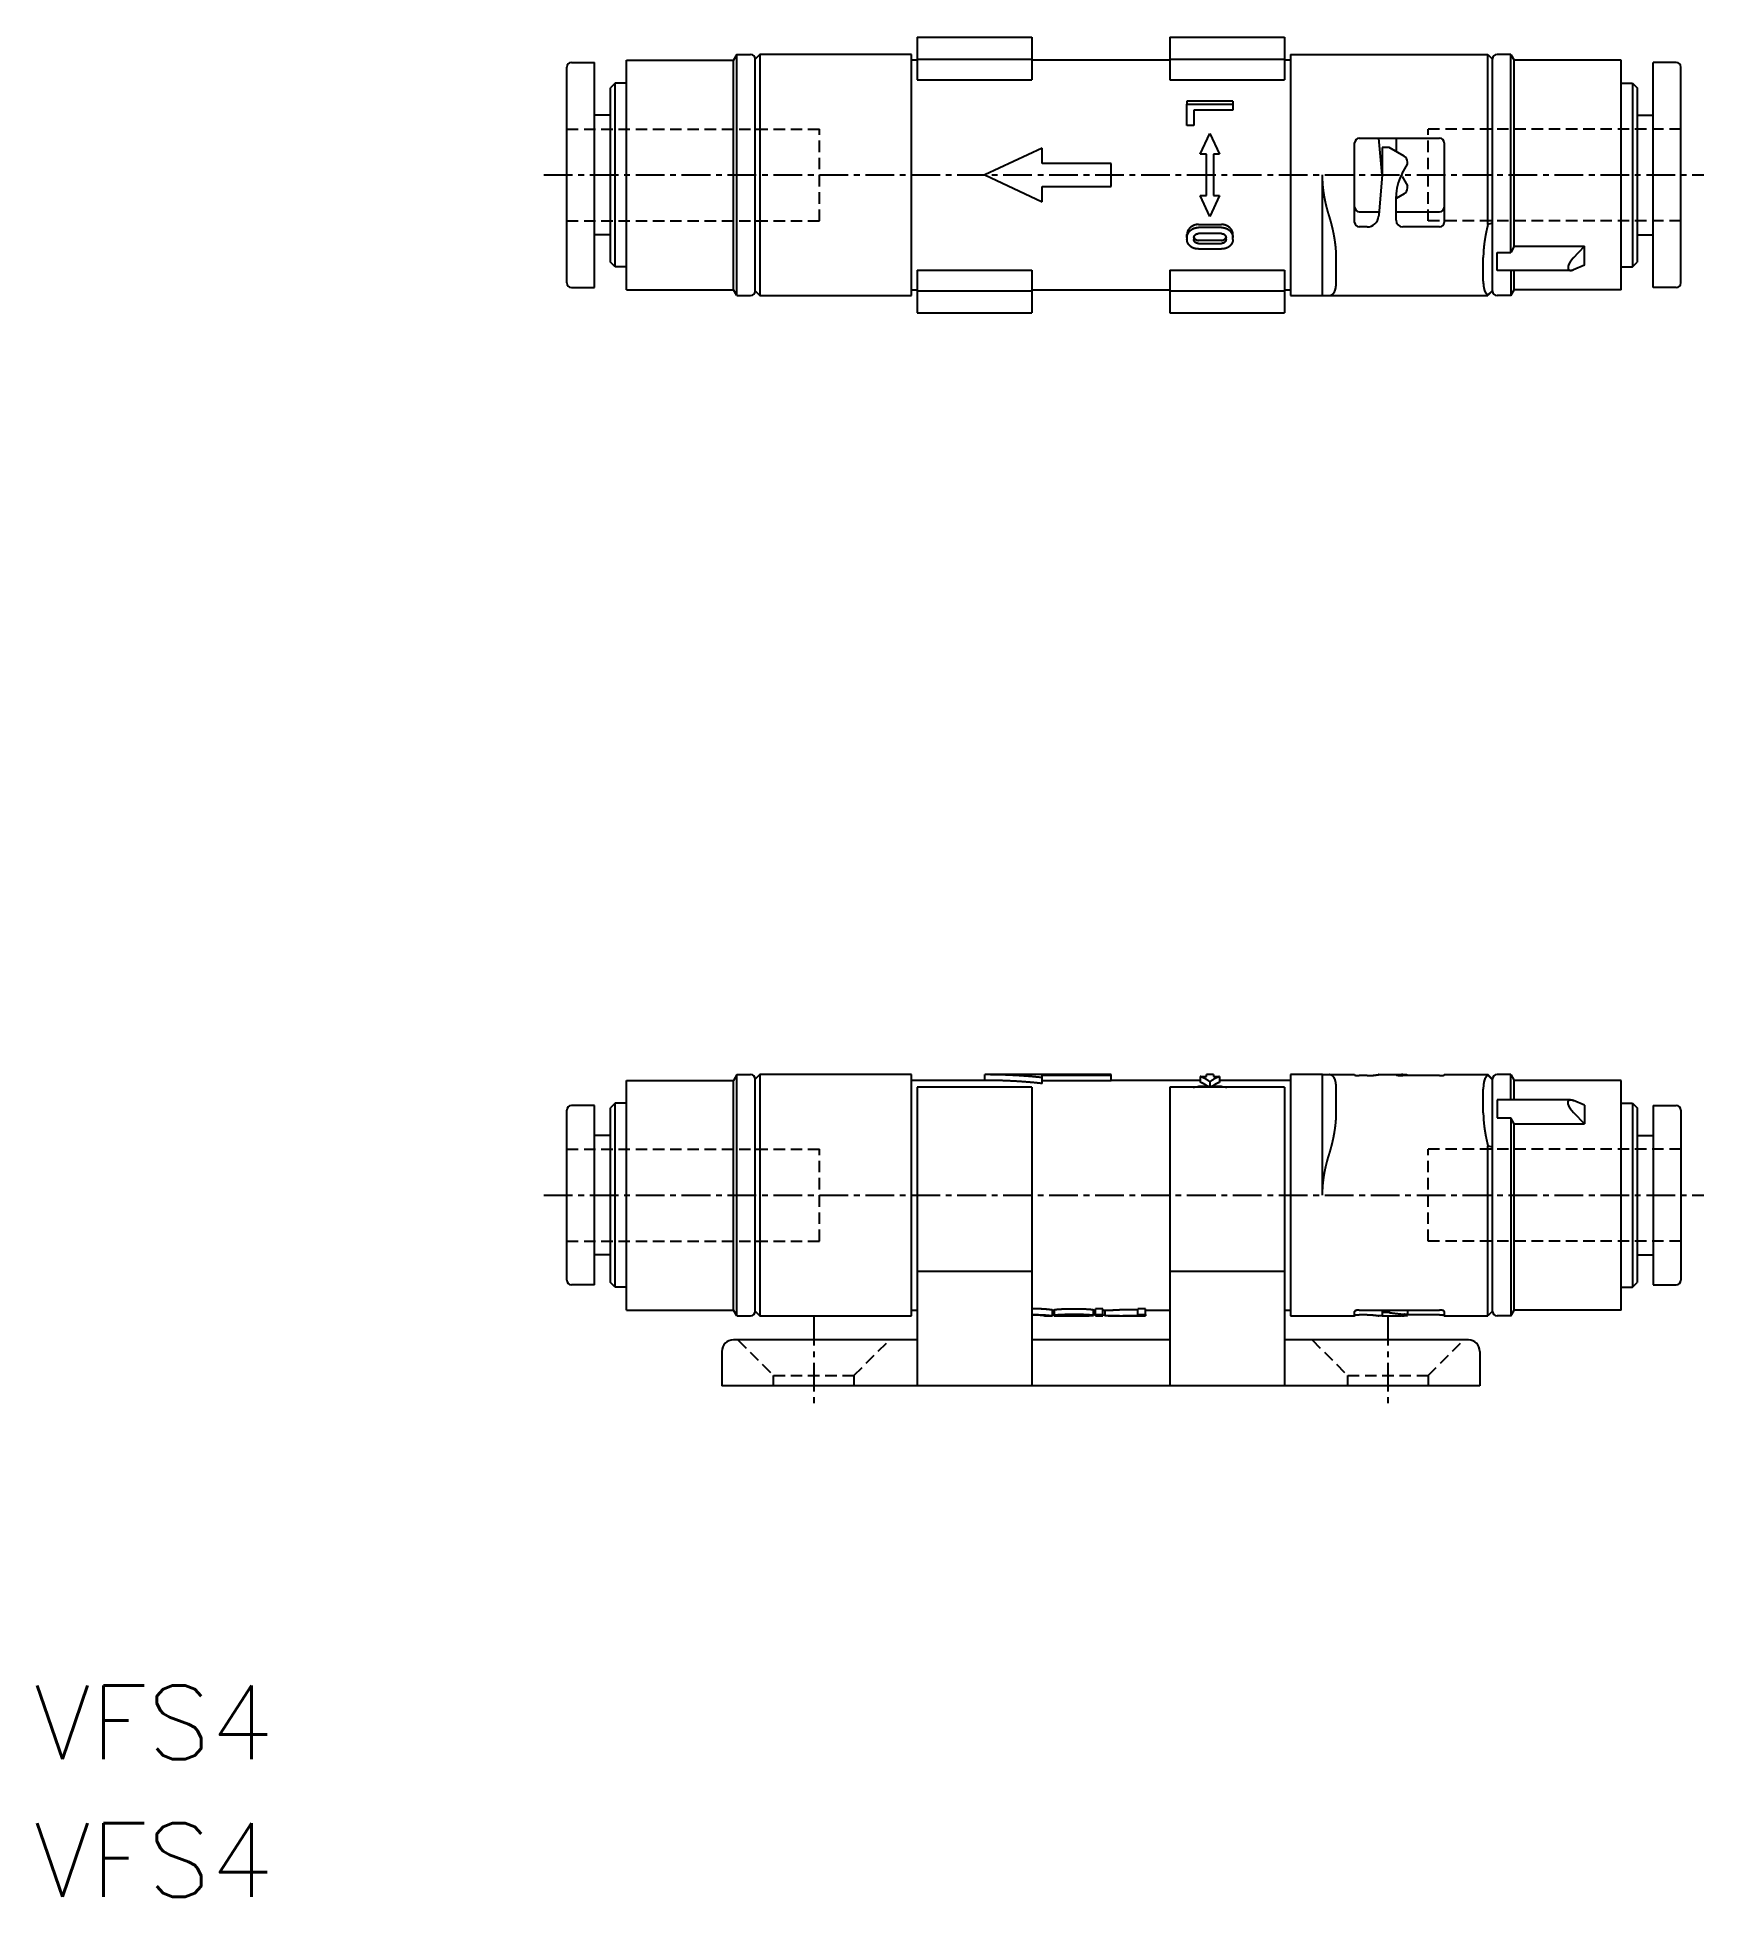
# Model space of a CAD drawing. Extents: x -1.6 to 71, y -20.2 to 60.8.
import ezdxf

# ---------------------------------------------------------------- set-up
doc = ezdxf.new("R2010")
doc.units = 0
doc.linetypes.add('CENTER', pattern=[2, 1.25, -0.25, 0.25, -0.25])
doc.linetypes.add('DASHED', pattern=[0.75, 0.5, -0.25])
doc.layers.get('0').update_dxf_attribs({"linetype": 'CONTINUOUS'})
doc.layers.add('CENTER', color=1, linetype='CENTER')
doc.styles.get("Standard").update_dxf_attribs({"font": 'txt.shx'})

msp = doc.modelspace()

# ---------------------------------------------------------------- texts
at = {"color": 7, "linetype": 'CONTINUOUS'}
for p in [(-1.728, -14.205), (-1.728, -20.2)]:
    msp.add_text('VFS4', height=3.2, dxfattribs=at).set_placement(p)

# ---------------------------------------------------------------- linework, layer by layer
at = {"color": 7, "linetype": 'CONTINUOUS'}
for p, q in [((36.716, 60.768), (36.716, 58.918)), ((36.716, 60.768), (41.716, 60.768)), ((41.716, 60.768), (41.716, 58.918)), ((47.716, 60.768), (47.716, 58.918)), ((47.716, 60.768), (52.716, 60.768)), ((52.716, 60.768), (52.716, 58.918)), ((28.866, 60.018), (28.722, 59.768)), ((28.866, 49.518), (28.866, 60.018)), ((28.866, 60.018), (29.466, 60.018)), ((29.866, 60.018), (29.666, 59.818)), ((36.466, 60.018), (29.866, 60.018)), ((29.866, 60.018), (29.866, 49.518)), ((36.466, 49.518), (36.466, 60.018)), ((52.966, 60.018), (61.566, 60.018)), ((52.966, 60.018), (52.966, 49.518)), ((61.566, 60.018), (61.766, 59.818)), ((61.566, 54.768), (61.566, 60.018)), ((62.566, 60.018), (61.966, 60.018)), ((62.566, 51.4), (62.566, 60.018)), ((62.566, 60.018), (62.71, 59.768)), ((21.466, 50.068), (21.466, 59.468)), ((21.666, 59.668), (22.666, 59.668)), ((22.666, 49.868), (22.666, 59.668)), ((24.066, 49.768), (24.066, 59.768)), ((24.066, 59.768), (28.722, 59.768)), ((28.722, 49.768), (28.722, 59.768)), ((29.666, 49.718), (29.666, 59.818)), ((29.666, 49.718), (29.666, 59.818)), ((36.716, 59.768), (36.466, 59.768)), ((36.716, 59.818), (41.716, 59.818)), ((47.716, 59.768), (41.716, 59.768)), ((47.716, 59.818), (52.716, 59.818)), ((52.966, 59.768), (52.716, 59.768)), ((61.766, 49.718), (61.766, 59.818)), ((61.766, 49.718), (61.766, 59.818)), ((67.366, 59.768), (62.71, 59.768)), ((62.71, 51.662), (62.71, 59.768)), ((67.366, 49.768), (67.366, 59.768)), ((69.766, 59.668), (68.766, 59.668)), ((68.766, 49.868), (68.766, 59.668)), ((69.966, 50.068), (69.966, 59.468)), ((23.566, 58.768), (23.366, 58.568)), ((23.366, 50.968), (23.366, 58.568)), ((24.066, 58.768), (23.566, 58.768)), ((23.566, 50.768), (23.566, 58.768)), ((36.716, 58.918), (41.716, 58.918)), ((47.716, 58.918), (52.716, 58.918)), ((67.366, 58.768), (67.866, 58.768)), ((67.866, 58.768), (68.066, 58.568)), ((67.866, 58.768), (67.866, 50.768)), ((68.066, 58.568), (68.066, 50.968)), ((48.466, 57.989), (48.466, 57.856)), ((50.466, 57.989), (48.466, 57.989)), ((48.466, 56.922), (48.466, 57.856)), ((48.466, 57.856), (50.466, 57.856)), ((50.466, 57.589), (48.766, 57.589)), ((48.766, 57.589), (48.766, 56.922)), ((50.466, 57.989), (50.466, 57.856)), ((50.466, 57.856), (50.466, 57.589)), ((23.366, 57.368), (22.666, 57.368)), ((48.766, 56.922), (48.466, 56.922)), ((68.066, 57.368), (68.766, 57.368)), ((42.166, 55.934), (39.666, 54.768)), ((42.166, 55.268), (42.166, 55.934)), ((49.046, 55.668), (49.466, 56.568)), ((49.466, 56.568), (49.886, 55.668)), ((55.766, 54.768), (55.766, 56.168)), ((55.966, 56.368), (59.466, 56.368)), ((56.964, 54.768), (56.824, 56.368)), ((56.966, 55.968), (56.966, 54.791)), ((57.266, 55.968), (56.966, 55.968)), ((57.916, 55.593), (57.266, 55.968)), ((57.566, 56.368), (57.566, 55.795)), ((59.666, 56.168), (59.666, 54.768)), ((45.166, 55.268), (42.166, 55.268)), ((45.166, 54.268), (45.166, 55.268)), ((49.316, 55.668), (49.046, 55.668)), ((49.316, 53.868), (49.316, 55.668)), ((49.616, 55.668), (49.616, 53.868)), ((49.886, 55.668), (49.616, 55.668)), ((57.834, 54.832), (58.066, 55.234)), ((58.066, 55.234), (58.066, 55.333)), ((39.666, 54.768), (42.166, 53.602)), ((42.166, 53.602), (42.166, 54.268)), ((42.166, 54.268), (45.166, 54.268)), ((54.366, 49.518), (54.366, 54.768)), ((55.766, 53.019), (55.766, 54.768)), ((56.964, 54.768), (56.811, 53.019)), ((56.966, 54.791), (56.964, 54.768)), ((57.834, 54.704), (57.797, 54.771)), ((57.834, 54.832), (57.799, 54.768)), ((57.834, 54.704), (58.066, 54.302)), ((58.066, 54.203), (58.066, 54.302)), ((59.666, 54.768), (59.666, 53.019)), ((61.566, 53.019), (61.566, 54.768)), ((49.046, 53.868), (49.316, 53.868)), ((49.466, 52.968), (49.046, 53.868)), ((49.886, 53.868), (49.466, 52.968)), ((49.616, 53.868), (49.886, 53.868)), ((57.916, 53.943), (57.566, 53.741)), ((57.566, 53.019), (57.566, 53.832)), ((55.766, 52.705), (55.766, 53.019)), ((55.966, 53.168), (56.824, 53.168)), ((56.811, 53.019), (56.806, 52.962)), ((57.566, 53.168), (59.466, 53.168)), ((57.566, 52.805), (57.566, 53.019)), ((59.666, 53.019), (59.666, 52.705)), ((61.566, 52.611), (61.566, 53.019)), ((61.766, 52.664), (61.566, 52.611)), ((23.366, 52.168), (22.666, 52.168)), ((48.466, 52.041), (48.466, 52.173)), ((48.466, 52.041), (48.466, 51.957)), ((48.766, 52.041), (48.766, 51.957)), ((48.966, 52.614), (49.966, 52.614)), ((49.966, 52.481), (48.966, 52.481)), ((49.966, 52.214), (48.966, 52.214)), ((49.966, 51.922), (48.966, 51.922)), ((50.166, 51.957), (50.166, 52.041)), ((50.466, 52.041), (50.466, 52.173)), ((50.466, 51.957), (50.466, 52.041)), ((56.308, 52.505), (55.966, 52.505)), ((59.466, 52.505), (57.866, 52.505)), ((68.066, 52.168), (68.766, 52.168)), ((48.966, 51.79), (49.966, 51.79)), ((48.966, 51.547), (49.966, 51.547)), ((54.966, 50.15), (54.966, 51.177)), ((61.366, 50.15), (61.366, 51.177)), ((61.966, 50.613), (61.966, 51.4)), ((61.966, 51.4), (62.566, 51.4)), ((62.71, 51.662), (62.566, 51.4)), ((62.71, 51.662), (65.766, 51.662)), ((65.291, 51.166), (65.766, 51.662)), ((65.766, 50.849), (65.766, 51.662)), ((23.566, 50.768), (23.366, 50.968)), ((24.066, 50.768), (23.566, 50.768)), ((36.716, 50.618), (41.716, 50.618)), ((36.716, 50.618), (36.716, 48.768)), ((41.716, 50.618), (41.716, 48.768)), ((47.716, 50.618), (52.716, 50.618)), ((47.716, 50.618), (47.716, 48.768)), ((52.716, 50.618), (52.716, 48.768)), ((65.169, 50.613), (61.966, 50.613)), ((62.566, 50.613), (62.566, 49.518)), ((62.71, 49.768), (62.71, 50.613)), ((65.766, 50.849), (65.291, 50.644)), ((67.366, 50.768), (67.866, 50.768)), ((67.866, 50.768), (68.066, 50.968)), ((21.666, 49.868), (22.666, 49.868)), ((24.066, 49.768), (28.722, 49.768)), ((28.866, 49.518), (28.722, 49.768)), ((28.866, 49.518), (29.466, 49.518)), ((29.666, 49.718), (29.866, 49.518)), ((29.866, 49.518), (36.466, 49.518)), ((36.466, 49.768), (36.716, 49.768)), ((36.716, 49.718), (41.716, 49.718)), ((41.716, 49.768), (47.716, 49.768)), ((47.716, 49.718), (52.716, 49.718)), ((52.716, 49.768), (52.966, 49.768)), ((52.966, 49.518), (61.566, 49.518)), ((61.566, 49.546), (61.766, 49.741)), ((61.766, 49.718), (61.566, 49.518)), ((61.566, 49.518), (61.566, 49.546)), ((62.566, 49.518), (61.966, 49.518)), ((62.566, 49.518), (62.71, 49.768)), ((67.366, 49.768), (62.71, 49.768)), ((69.766, 49.868), (68.766, 49.868)), ((36.716, 48.768), (41.716, 48.768)), ((47.716, 48.768), (52.716, 48.768)), ((28.866, 15.598), (28.722, 15.348)), ((28.866, 5.098), (28.866, 15.598)), ((28.866, 15.598), (29.466, 15.598)), ((29.866, 15.598), (29.666, 15.398)), ((29.666, 5.298), (29.666, 15.398)), ((29.666, 5.298), (29.666, 15.398)), ((29.866, 15.598), (29.866, 10.348)), ((36.466, 15.598), (29.866, 15.598)), ((36.466, 5.098), (36.466, 15.598)), ((45.166, 15.598), (39.666, 15.598)), ((39.666, 15.348), (39.666, 15.598)), ((42.166, 15.574), (45.166, 15.574)), ((42.166, 15.21), (42.166, 15.574)), ((45.166, 15.323), (45.166, 15.598)), ((49.046, 15.52), (49.316, 15.52)), ((49.046, 15.52), (49.046, 15.266)), ((49.616, 15.598), (49.316, 15.598)), ((49.316, 15.52), (49.316, 15.598)), ((49.616, 15.598), (49.616, 15.52)), ((49.616, 15.52), (49.886, 15.52)), ((49.886, 15.52), (49.886, 15.266)), ((52.966, 15.598), (52.966, 10.348)), ((54.366, 15.598), (52.966, 15.598)), ((54.366, 10.348), (54.366, 15.598)), ((54.366, 15.598), (54.65, 15.598)), ((54.65, 15.598), (55.766, 15.598)), ((55.766, 15.581), (55.766, 15.598)), ((56.308, 15.554), (55.966, 15.554)), ((56.811, 15.598), (57.566, 15.598)), ((57.566, 15.59), (57.566, 15.598)), ((57.566, 15.598), (57.799, 15.598)), ((57.834, 15.597), (57.799, 15.598)), ((59.466, 15.554), (57.866, 15.554)), ((58.066, 15.554), (58.066, 15.577)), ((59.666, 15.598), (59.666, 15.581)), ((59.666, 15.598), (61.566, 15.598)), ((61.566, 15.57), (61.566, 15.598)), ((61.766, 15.398), (61.566, 15.598)), ((61.766, 15.375), (61.566, 15.57)), ((61.766, 5.298), (61.766, 15.398)), ((61.766, 5.298), (61.766, 15.398)), ((62.566, 15.598), (61.966, 15.598)), ((62.566, 14.502), (62.566, 15.598)), ((62.566, 15.598), (62.71, 15.348)), ((24.066, 5.348), (24.066, 15.348)), ((24.066, 15.348), (28.722, 15.348)), ((28.722, 5.348), (28.722, 15.348)), ((39.666, 15.348), (36.466, 15.348)), ((36.716, 15.048), (36.716, 2.048)), ((41.716, 15.048), (36.716, 15.048)), ((41.716, 15.048), (41.716, 2.048)), ((45.166, 15.323), (42.166, 15.323)), ((49.046, 15.348), (45.166, 15.348)), ((47.716, 15.048), (47.716, 2.048)), ((52.716, 15.048), (47.716, 15.048)), ((49.966, 15.074), (48.966, 15.074)), ((49.466, 15.28), (49.466, 15.074)), ((52.966, 15.348), (49.886, 15.348)), ((52.716, 15.048), (52.716, 2.048)), ((54.966, 13.938), (54.966, 14.966)), ((61.366, 13.938), (61.366, 14.966)), ((67.366, 15.348), (62.71, 15.348)), ((62.71, 14.502), (62.71, 15.348)), ((67.366, 5.348), (67.366, 15.348)), ((21.466, 6.648), (21.466, 14.048)), ((22.666, 14.248), (21.666, 14.248)), ((22.666, 6.448), (22.666, 14.248)), ((23.566, 14.348), (23.366, 14.148)), ((23.366, 6.548), (23.366, 14.148)), ((24.066, 14.348), (23.566, 14.348)), ((23.566, 6.348), (23.566, 14.348)), ((61.966, 14.502), (61.966, 13.716)), ((65.169, 14.502), (61.966, 14.502)), ((65.766, 14.266), (65.291, 14.472)), ((65.291, 13.949), (65.766, 13.453)), ((65.766, 14.266), (65.766, 13.453)), ((67.366, 14.348), (67.866, 14.348)), ((67.866, 14.348), (68.066, 14.148)), ((67.866, 14.348), (67.866, 6.348)), ((68.066, 14.148), (68.066, 6.548)), ((68.766, 14.248), (69.766, 14.248)), ((68.766, 14.248), (68.766, 6.448)), ((69.966, 14.048), (69.966, 6.648)), ((61.966, 13.716), (62.566, 13.716)), ((62.566, 13.716), (62.566, 5.098)), ((62.71, 13.453), (62.566, 13.716)), ((62.71, 5.348), (62.71, 13.453)), ((62.71, 13.453), (65.766, 13.453)), ((23.366, 12.948), (22.666, 12.948)), ((61.566, 12.097), (61.566, 12.504)), ((61.566, 12.504), (61.766, 12.452)), ((68.066, 12.948), (68.766, 12.948)), ((61.566, 10.348), (61.566, 12.097)), ((29.866, 10.348), (29.866, 5.098)), ((52.966, 10.348), (52.966, 5.098)), ((61.566, 5.098), (61.566, 10.348)), ((23.366, 7.748), (22.666, 7.748)), ((68.066, 7.748), (68.766, 7.748)), ((23.566, 6.348), (23.366, 6.548)), ((41.716, 7.031), (36.716, 7.031)), ((52.716, 7.031), (47.716, 7.031)), ((67.866, 6.348), (68.066, 6.548)), ((22.666, 6.448), (21.666, 6.448)), ((24.066, 6.348), (23.566, 6.348)), ((67.366, 6.348), (67.866, 6.348)), ((68.766, 6.448), (69.766, 6.448)), ((24.066, 5.348), (28.722, 5.348)), ((28.866, 5.098), (28.722, 5.348)), ((28.866, 5.098), (29.466, 5.098)), ((29.666, 5.298), (29.866, 5.098)), ((29.866, 5.098), (36.466, 5.098)), ((36.466, 5.348), (36.716, 5.348)), ((42.259, 5.098), (42.604, 5.098)), ((42.604, 5.348), (42.682, 5.348)), ((42.604, 5.096), (42.604, 5.348)), ((42.682, 5.356), (42.682, 5.106)), ((42.838, 5.098), (44.204, 5.098)), ((44.044, 5.106), (44.392, 5.106)), ((44.392, 5.106), (44.392, 5.356)), ((44.392, 5.348), (44.485, 5.348)), ((44.806, 5.404), (44.485, 5.404)), ((44.485, 5.152), (44.485, 5.404)), ((44.485, 5.098), (44.485, 5.152)), ((44.485, 5.152), (44.806, 5.152)), ((44.485, 5.098), (44.806, 5.098)), ((44.806, 5.152), (44.806, 5.404)), ((44.806, 5.348), (45.031, 5.348)), ((44.806, 5.152), (44.806, 5.098)), ((44.896, 5.348), (44.896, 5.106)), ((45.031, 5.098), (45.629, 5.098)), ((46.321, 5.351), (45.526, 5.351)), ((45.526, 5.101), (46.321, 5.101)), ((46.321, 5.098), (45.676, 5.098)), ((46.666, 5.404), (46.321, 5.404)), ((46.321, 5.152), (46.321, 5.404)), ((46.321, 5.152), (46.666, 5.152)), ((46.321, 5.101), (46.321, 5.152)), ((46.321, 5.098), (46.666, 5.098)), ((46.666, 5.152), (46.666, 5.404)), ((46.666, 5.348), (47.716, 5.348)), ((46.666, 5.152), (46.666, 5.098)), ((52.716, 5.348), (52.966, 5.348)), ((52.966, 5.098), (54.366, 5.098)), ((54.366, 5.098), (55.766, 5.098)), ((55.766, 5.098), (55.766, 5.288)), ((55.966, 5.348), (59.466, 5.348)), ((56.308, 5.142), (55.966, 5.142)), ((56.964, 5.098), (56.811, 5.098)), ((56.964, 5.098), (57.799, 5.098)), ((56.966, 5.098), (56.964, 5.098)), ((56.966, 5.348), (56.966, 5.237)), ((57.266, 5.237), (56.966, 5.237)), ((56.966, 5.237), (56.966, 5.098)), ((57.266, 5.348), (57.266, 5.237)), ((57.834, 5.098), (57.799, 5.098)), ((58.066, 5.348), (58.066, 5.128)), ((59.466, 5.142), (58.066, 5.142)), ((58.066, 5.118), (58.066, 5.128)), ((59.666, 5.288), (59.666, 5.098)), ((59.666, 5.098), (61.566, 5.098)), ((61.766, 5.298), (61.566, 5.098)), ((62.566, 5.098), (61.966, 5.098)), ((62.566, 5.098), (62.71, 5.348)), ((67.366, 5.348), (62.71, 5.348)), ((28.216, 3.548), (28.216, 2.048)), ((36.716, 4.048), (28.716, 4.048)), ((47.716, 4.048), (41.716, 4.048)), ((60.716, 4.048), (52.716, 4.048)), ((61.216, 3.548), (61.216, 2.048)), ((61.216, 2.048), (28.216, 2.048))]:
    msp.add_line(p, q, dxfattribs=at)
at = {"color": 3, "linetype": 'DASHED'}
for p, q in [((21.466, 56.768), (32.466, 56.768)), ((32.466, 52.768), (32.466, 56.768)), ((58.966, 52.768), (58.966, 56.768)), ((69.966, 56.768), (58.966, 56.768)), ((21.466, 52.768), (32.466, 52.768)), ((69.966, 52.768), (58.966, 52.768)), ((21.466, 12.348), (32.466, 12.348)), ((32.466, 8.348), (32.466, 12.348)), ((58.966, 8.348), (58.966, 12.348)), ((69.966, 12.348), (58.966, 12.348)), ((21.466, 8.348), (32.466, 8.348)), ((69.966, 8.348), (58.966, 8.348)), ((28.916, 4.048), (30.466, 2.498)), ((33.966, 2.498), (35.516, 4.048)), ((53.916, 4.048), (55.466, 2.498)), ((58.966, 2.498), (60.516, 4.048)), ((30.466, 2.048), (30.466, 2.498)), ((30.466, 2.498), (33.966, 2.498)), ((33.966, 2.498), (33.966, 2.048)), ((55.466, 2.048), (55.466, 2.498)), ((55.466, 2.498), (58.966, 2.498)), ((58.966, 2.498), (58.966, 2.048))]:
    msp.add_line(p, q, dxfattribs=at)
at = {"color": 7}
for points in [[(54.65, 53.019, 0), (54.648, 53.025, 0), (54.646, 53.032, 0), (54.644, 53.039, 0), (54.641, 53.045, 0), (54.639, 53.052, 0), (54.637, 53.059, 0), (54.635, 53.065, 0), (54.633, 53.072, 0), (54.631, 53.079, 0), (54.629, 53.085, 0), (54.627, 53.092, 0), (54.625, 53.099, 0), (54.623, 53.105, 0), (54.621, 53.112, 0), (54.619, 53.119, 0), (54.617, 53.125, 0), (54.615, 53.132, 0), (54.613, 53.139, 0), (54.611, 53.145, 0), (54.609, 53.152, 0), (54.607, 53.159, 0), (54.605, 53.166, 0), (54.603, 53.172, 0), (54.601, 53.179, 0), (54.599, 53.186, 0), (54.597, 53.192, 0), (54.595, 53.199, 0), (54.593, 53.206, 0), (54.592, 53.212, 0), (54.59, 53.219, 0), (54.588, 53.226, 0), (54.586, 53.233, 0), (54.584, 53.239, 0), (54.582, 53.246, 0), (54.58, 53.253, 0), (54.578, 53.26, 0), (54.577, 53.266, 0), (54.575, 53.273, 0), (54.573, 53.28, 0), (54.571, 53.286, 0), (54.569, 53.293, 0), (54.567, 53.3, 0), (54.566, 53.307, 0), (54.564, 53.313, 0), (54.562, 53.32, 0), (54.56, 53.327, 0), (54.559, 53.334, 0), (54.557, 53.34, 0), (54.555, 53.347, 0), (54.553, 53.354, 0), (54.551, 53.361, 0), (54.55, 53.367, 0), (54.548, 53.374, 0), (54.546, 53.381, 0), (54.544, 53.388, 0), (54.543, 53.394, 0), (54.541, 53.401, 0), (54.539, 53.408, 0), (54.538, 53.415, 0), (54.536, 53.421, 0), (54.534, 53.428, 0), (54.533, 53.435, 0), (54.531, 53.442, 0), (54.529, 53.449, 0), (54.528, 53.455, 0), (54.526, 53.462, 0), (54.524, 53.469, 0), (54.523, 53.476, 0), (54.521, 53.483, 0), (54.52, 53.489, 0), (54.518, 53.496, 0), (54.516, 53.503, 0), (54.515, 53.51, 0), (54.513, 53.516, 0), (54.512, 53.523, 0), (54.51, 53.53, 0), (54.508, 53.537, 0), (54.507, 53.544, 0), (54.505, 53.55, 0), (54.504, 53.557, 0), (54.502, 53.564, 0), (54.501, 53.571, 0), (54.499, 53.578, 0), (54.498, 53.584, 0), (54.496, 53.591, 0), (54.495, 53.598, 0), (54.493, 53.605, 0), (54.492, 53.612, 0), (54.49, 53.619, 0), (54.489, 53.625, 0), (54.487, 53.632, 0), (54.486, 53.639, 0), (54.485, 53.646, 0), (54.483, 53.653, 0), (54.482, 53.66, 0), (54.48, 53.666, 0), (54.479, 53.673, 0), (54.477, 53.68, 0), (54.476, 53.687, 0), (54.475, 53.694, 0), (54.473, 53.701, 0), (54.472, 53.707, 0), (54.471, 53.714, 0), (54.469, 53.721, 0), (54.468, 53.728, 0), (54.467, 53.735, 0), (54.465, 53.742, 0), (54.464, 53.748, 0), (54.463, 53.755, 0), (54.462, 53.762, 0), (54.46, 53.769, 0), (54.459, 53.776, 0), (54.458, 53.783, 0), (54.456, 53.79, 0), (54.455, 53.797, 0), (54.454, 53.803, 0), (54.453, 53.81, 0), (54.451, 53.817, 0), (54.45, 53.824, 0), (54.449, 53.831, 0), (54.448, 53.838, 0), (54.447, 53.845, 0), (54.445, 53.852, 0), (54.444, 53.858, 0), (54.443, 53.865, 0), (54.442, 53.872, 0), (54.441, 53.879, 0), (54.44, 53.886, 0), (54.438, 53.893, 0), (54.437, 53.9, 0), (54.436, 53.907, 0), (54.435, 53.913, 0), (54.434, 53.92, 0), (54.433, 53.927, 0), (54.432, 53.934, 0), (54.431, 53.941, 0), (54.43, 53.948, 0), (54.429, 53.955, 0), (54.428, 53.962, 0), (54.426, 53.969, 0), (54.425, 53.975, 0), (54.425, 53.982, 0), (54.423, 53.989, 0), (54.422, 53.996, 0), (54.421, 54.003, 0), (54.42, 54.01, 0), (54.419, 54.017, 0), (54.419, 54.024, 0), (54.417, 54.031, 0), (54.417, 54.038, 0), (54.416, 54.045, 0), (54.415, 54.051, 0), (54.414, 54.058, 0), (54.413, 54.065, 0), (54.412, 54.072, 0), (54.411, 54.079, 0), (54.41, 54.086, 0), (54.409, 54.093, 0), (54.408, 54.1, 0), (54.407, 54.107, 0), (54.407, 54.114, 0), (54.406, 54.121, 0), (54.405, 54.128, 0), (54.404, 54.135, 0), (54.403, 54.142, 0), (54.402, 54.148, 0), (54.402, 54.155, 0), (54.401, 54.162, 0), (54.4, 54.169, 0), (54.399, 54.176, 0), (54.398, 54.183, 0), (54.398, 54.19, 0), (54.397, 54.197, 0), (54.396, 54.204, 0), (54.395, 54.211, 0), (54.395, 54.218, 0), (54.394, 54.225, 0), (54.393, 54.232, 0), (54.393, 54.239, 0), (54.392, 54.245, 0), (54.391, 54.252, 0), (54.391, 54.259, 0), (54.39, 54.266, 0), (54.389, 54.273, 0), (54.389, 54.28, 0), (54.388, 54.287, 0), (54.387, 54.294, 0), (54.387, 54.301, 0), (54.386, 54.308, 0), (54.386, 54.315, 0), (54.385, 54.322, 0), (54.384, 54.329, 0), (54.384, 54.336, 0), (54.383, 54.343, 0), (54.383, 54.35, 0), (54.382, 54.357, 0), (54.382, 54.364, 0), (54.381, 54.371, 0), (54.38, 54.378, 0), (54.38, 54.385, 0), (54.38, 54.392, 0), (54.379, 54.398, 0), (54.379, 54.405, 0), (54.378, 54.412, 0), (54.378, 54.419, 0), (54.377, 54.426, 0), (54.377, 54.433, 0), (54.376, 54.44, 0), (54.376, 54.447, 0), (54.375, 54.454, 0), (54.375, 54.461, 0), (54.375, 54.468, 0), (54.374, 54.475, 0), (54.374, 54.482, 0), (54.373, 54.489, 0), (54.373, 54.496, 0), (54.373, 54.503, 0), (54.372, 54.51, 0), (54.372, 54.517, 0), (54.372, 54.524, 0), (54.371, 54.531, 0), (54.371, 54.538, 0), (54.371, 54.545, 0), (54.37, 54.552, 0), (54.37, 54.559, 0), (54.37, 54.566, 0), (54.37, 54.573, 0), (54.369, 54.58, 0), (54.369, 54.587, 0), (54.369, 54.594, 0), (54.369, 54.6, 0), (54.368, 54.608, 0), (54.368, 54.614, 0), (54.368, 54.621, 0), (54.368, 54.628, 0), (54.368, 54.635, 0), (54.368, 54.642, 0), (54.367, 54.649, 0), (54.367, 54.656, 0), (54.367, 54.663, 0), (54.367, 54.67, 0), (54.367, 54.677, 0), (54.367, 54.684, 0), (54.367, 54.691, 0), (54.367, 54.698, 0), (54.366, 54.705, 0), (54.366, 54.712, 0), (54.366, 54.719, 0), (54.366, 54.726, 0), (54.366, 54.733, 0), (54.366, 54.74, 0), (54.366, 54.747, 0), (54.366, 54.754, 0), (54.366, 54.761, 0), (54.366, 54.768, 0)], [(54.966, 51.177, 0), (54.966, 51.184, 0), (54.966, 51.19, 0), (54.966, 51.197, 0), (54.966, 51.203, 0), (54.966, 51.21, 0), (54.966, 51.217, 0), (54.965, 51.223, 0), (54.965, 51.23, 0), (54.965, 51.236, 0), (54.965, 51.243, 0), (54.965, 51.249, 0), (54.965, 51.256, 0), (54.965, 51.262, 0), (54.965, 51.269, 0), (54.965, 51.275, 0), (54.964, 51.282, 0), (54.964, 51.288, 0), (54.964, 51.295, 0), (54.964, 51.301, 0), (54.964, 51.308, 0), (54.963, 51.315, 0), (54.963, 51.321, 0), (54.963, 51.328, 0), (54.963, 51.334, 0), (54.962, 51.341, 0), (54.962, 51.347, 0), (54.962, 51.354, 0), (54.962, 51.36, 0), (54.961, 51.367, 0), (54.961, 51.373, 0), (54.961, 51.38, 0), (54.96, 51.386, 0), (54.96, 51.393, 0), (54.96, 51.399, 0), (54.959, 51.406, 0), (54.959, 51.412, 0), (54.959, 51.419, 0), (54.958, 51.425, 0), (54.958, 51.432, 0), (54.958, 51.438, 0), (54.957, 51.445, 0), (54.957, 51.452, 0), (54.956, 51.458, 0), (54.956, 51.465, 0), (54.956, 51.471, 0), (54.955, 51.478, 0), (54.955, 51.484, 0), (54.954, 51.491, 0), (54.954, 51.497, 0), (54.953, 51.504, 0), (54.953, 51.51, 0), (54.952, 51.517, 0), (54.952, 51.523, 0), (54.951, 51.53, 0), (54.951, 51.536, 0), (54.95, 51.543, 0), (54.95, 51.549, 0), (54.949, 51.556, 0), (54.949, 51.562, 0), (54.948, 51.569, 0), (54.948, 51.575, 0), (54.947, 51.582, 0), (54.946, 51.588, 0), (54.946, 51.595, 0), (54.945, 51.601, 0), (54.945, 51.608, 0), (54.944, 51.614, 0), (54.943, 51.621, 0), (54.943, 51.627, 0), (54.942, 51.634, 0), (54.941, 51.64, 0), (54.941, 51.647, 0), (54.94, 51.653, 0), (54.94, 51.66, 0), (54.939, 51.666, 0), (54.938, 51.673, 0), (54.937, 51.679, 0), (54.937, 51.686, 0), (54.936, 51.692, 0), (54.935, 51.699, 0), (54.934, 51.705, 0), (54.934, 51.712, 0), (54.933, 51.718, 0), (54.932, 51.725, 0), (54.931, 51.731, 0), (54.931, 51.738, 0), (54.93, 51.744, 0), (54.929, 51.751, 0), (54.928, 51.757, 0), (54.928, 51.764, 0), (54.927, 51.77, 0), (54.926, 51.777, 0), (54.925, 51.783, 0), (54.924, 51.79, 0), (54.924, 51.796, 0), (54.923, 51.803, 0), (54.922, 51.809, 0), (54.921, 51.816, 0), (54.92, 51.822, 0), (54.919, 51.829, 0), (54.918, 51.835, 0), (54.918, 51.842, 0), (54.917, 51.848, 0), (54.916, 51.855, 0), (54.915, 51.861, 0), (54.914, 51.867, 0), (54.913, 51.874, 0), (54.912, 51.88, 0), (54.911, 51.887, 0), (54.91, 51.893, 0), (54.909, 51.9, 0), (54.908, 51.906, 0), (54.907, 51.913, 0), (54.907, 51.919, 0), (54.906, 51.926, 0), (54.905, 51.932, 0), (54.904, 51.938, 0), (54.903, 51.945, 0), (54.902, 51.951, 0), (54.901, 51.958, 0), (54.9, 51.964, 0), (54.899, 51.971, 0), (54.898, 51.977, 0), (54.897, 51.984, 0), (54.895, 51.99, 0), (54.895, 51.997, 0), (54.893, 52.003, 0), (54.892, 52.01, 0), (54.891, 52.016, 0), (54.89, 52.022, 0), (54.889, 52.029, 0), (54.888, 52.035, 0), (54.887, 52.042, 0), (54.886, 52.048, 0), (54.885, 52.055, 0), (54.884, 52.061, 0), (54.883, 52.068, 0), (54.882, 52.074, 0), (54.88, 52.08, 0), (54.879, 52.087, 0), (54.878, 52.093, 0), (54.877, 52.1, 0), (54.876, 52.106, 0), (54.875, 52.112, 0), (54.873, 52.119, 0), (54.872, 52.125, 0), (54.871, 52.132, 0), (54.87, 52.138, 0), (54.869, 52.145, 0), (54.868, 52.151, 0), (54.866, 52.157, 0), (54.865, 52.164, 0), (54.864, 52.17, 0), (54.863, 52.177, 0), (54.862, 52.183, 0), (54.86, 52.19, 0), (54.859, 52.196, 0), (54.858, 52.202, 0), (54.857, 52.209, 0), (54.855, 52.215, 0), (54.854, 52.222, 0), (54.853, 52.228, 0), (54.852, 52.234, 0), (54.85, 52.241, 0), (54.849, 52.247, 0), (54.848, 52.254, 0), (54.846, 52.26, 0), (54.845, 52.267, 0), (54.844, 52.273, 0), (54.843, 52.279, 0), (54.841, 52.286, 0), (54.84, 52.292, 0), (54.839, 52.298, 0), (54.837, 52.305, 0), (54.836, 52.311, 0), (54.834, 52.318, 0), (54.833, 52.324, 0), (54.832, 52.331, 0), (54.83, 52.337, 0), (54.829, 52.343, 0), (54.828, 52.35, 0), (54.826, 52.356, 0), (54.825, 52.362, 0), (54.824, 52.369, 0), (54.822, 52.375, 0), (54.821, 52.382, 0), (54.819, 52.388, 0), (54.818, 52.394, 0), (54.816, 52.401, 0), (54.815, 52.407, 0), (54.814, 52.413, 0), (54.812, 52.42, 0), (54.811, 52.426, 0), (54.809, 52.433, 0), (54.808, 52.439, 0), (54.806, 52.445, 0), (54.805, 52.452, 0), (54.803, 52.458, 0), (54.802, 52.464, 0), (54.8, 52.471, 0), (54.799, 52.477, 0), (54.797, 52.483, 0), (54.796, 52.49, 0), (54.794, 52.496, 0), (54.793, 52.502, 0), (54.791, 52.509, 0), (54.79, 52.515, 0), (54.788, 52.522, 0), (54.787, 52.528, 0), (54.785, 52.534, 0), (54.784, 52.541, 0), (54.782, 52.547, 0), (54.781, 52.553, 0), (54.779, 52.56, 0), (54.777, 52.566, 0), (54.776, 52.572, 0), (54.774, 52.579, 0), (54.773, 52.585, 0), (54.771, 52.591, 0), (54.77, 52.598, 0), (54.768, 52.604, 0), (54.766, 52.61, 0), (54.765, 52.617, 0), (54.763, 52.623, 0), (54.761, 52.629, 0), (54.76, 52.636, 0), (54.758, 52.642, 0), (54.757, 52.648, 0), (54.755, 52.655, 0), (54.753, 52.661, 0), (54.752, 52.667, 0), (54.75, 52.674, 0), (54.748, 52.68, 0), (54.746, 52.686, 0), (54.745, 52.693, 0), (54.743, 52.699, 0), (54.741, 52.705, 0), (54.74, 52.712, 0), (54.738, 52.718, 0), (54.736, 52.724, 0), (54.735, 52.73, 0), (54.733, 52.737, 0), (54.731, 52.743, 0), (54.729, 52.749, 0), (54.728, 52.756, 0), (54.726, 52.762, 0), (54.724, 52.768, 0), (54.722, 52.775, 0), (54.721, 52.781, 0), (54.719, 52.787, 0), (54.717, 52.793, 0), (54.715, 52.8, 0), (54.714, 52.806, 0), (54.712, 52.812, 0), (54.71, 52.819, 0), (54.708, 52.825, 0), (54.706, 52.831, 0), (54.705, 52.837, 0), (54.703, 52.844, 0), (54.701, 52.85, 0), (54.699, 52.856, 0), (54.697, 52.862, 0), (54.696, 52.869, 0), (54.694, 52.875, 0), (54.692, 52.881, 0), (54.69, 52.888, 0), (54.688, 52.894, 0), (54.686, 52.9, 0), (54.684, 52.906, 0), (54.682, 52.913, 0), (54.681, 52.919, 0), (54.679, 52.925, 0), (54.677, 52.931, 0), (54.675, 52.938, 0), (54.673, 52.944, 0), (54.671, 52.95, 0), (54.669, 52.956, 0), (54.667, 52.963, 0), (54.665, 52.969, 0), (54.663, 52.975, 0), (54.661, 52.981, 0), (54.66, 52.987, 0), (54.658, 52.994, 0), (54.656, 53, 0), (54.654, 53.006, 0), (54.652, 53.013, 0), (54.65, 53.019, 0)], [(48.966, 52.614, 0), (48.963, 52.614, 0), (48.96, 52.614, 0), (48.957, 52.614, 0), (48.955, 52.614, 0), (48.952, 52.614, 0), (48.949, 52.614, 0), (48.946, 52.614, 0), (48.943, 52.614, 0), (48.94, 52.613, 0), (48.937, 52.613, 0), (48.934, 52.613, 0), (48.931, 52.613, 0), (48.928, 52.613, 0), (48.926, 52.612, 0), (48.923, 52.612, 0), (48.92, 52.612, 0), (48.917, 52.612, 0), (48.914, 52.611, 0), (48.911, 52.611, 0), (48.908, 52.611, 0), (48.906, 52.611, 0), (48.903, 52.61, 0), (48.9, 52.61, 0), (48.897, 52.609, 0), (48.894, 52.609, 0), (48.891, 52.609, 0), (48.888, 52.608, 0), (48.885, 52.608, 0), (48.883, 52.608, 0), (48.88, 52.607, 0), (48.877, 52.607, 0), (48.874, 52.606, 0), (48.871, 52.606, 0), (48.868, 52.605, 0), (48.865, 52.605, 0), (48.863, 52.604, 0), (48.86, 52.604, 0), (48.857, 52.603, 0), (48.854, 52.602, 0), (48.851, 52.602, 0), (48.848, 52.601, 0), (48.846, 52.601, 0), (48.843, 52.6, 0), (48.84, 52.599, 0), (48.837, 52.599, 0), (48.834, 52.598, 0), (48.831, 52.597, 0), (48.829, 52.597, 0), (48.826, 52.596, 0), (48.823, 52.595, 0), (48.82, 52.594, 0), (48.818, 52.593, 0), (48.815, 52.593, 0), (48.812, 52.592, 0), (48.809, 52.591, 0), (48.806, 52.59, 0), (48.804, 52.59, 0), (48.801, 52.589, 0), (48.798, 52.588, 0), (48.795, 52.587, 0), (48.793, 52.586, 0), (48.79, 52.585, 0), (48.787, 52.584, 0), (48.784, 52.583, 0), (48.782, 52.582, 0), (48.779, 52.581, 0), (48.776, 52.58, 0), (48.773, 52.579, 0), (48.771, 52.578, 0), (48.768, 52.577, 0), (48.765, 52.576, 0), (48.763, 52.575, 0), (48.76, 52.574, 0), (48.757, 52.573, 0), (48.755, 52.572, 0), (48.752, 52.571, 0), (48.749, 52.569, 0), (48.747, 52.568, 0), (48.744, 52.567, 0), (48.741, 52.566, 0), (48.739, 52.565, 0), (48.736, 52.563, 0), (48.733, 52.562, 0), (48.731, 52.561, 0), (48.728, 52.56, 0), (48.726, 52.558, 0), (48.723, 52.557, 0), (48.721, 52.556, 0), (48.718, 52.554, 0), (48.715, 52.553, 0), (48.713, 52.552, 0), (48.71, 52.55, 0), (48.708, 52.549, 0), (48.705, 52.548, 0), (48.703, 52.546, 0), (48.7, 52.545, 0), (48.698, 52.544, 0), (48.695, 52.542, 0), (48.693, 52.541, 0), (48.69, 52.539, 0), (48.688, 52.538, 0), (48.685, 52.536, 0), (48.683, 52.535, 0), (48.68, 52.533, 0), (48.678, 52.532, 0), (48.675, 52.53, 0), (48.673, 52.528, 0), (48.671, 52.527, 0), (48.668, 52.525, 0), (48.666, 52.524, 0), (48.663, 52.522, 0), (48.661, 52.52, 0), (48.659, 52.519, 0), (48.656, 52.517, 0), (48.654, 52.515, 0), (48.651, 52.514, 0), (48.649, 52.512, 0), (48.647, 52.51, 0), (48.645, 52.508, 0), (48.642, 52.507, 0), (48.64, 52.505, 0), (48.638, 52.503, 0), (48.635, 52.501, 0), (48.633, 52.5, 0), (48.631, 52.498, 0), (48.629, 52.496, 0), (48.626, 52.494, 0), (48.624, 52.492, 0), (48.622, 52.49, 0), (48.62, 52.489, 0), (48.617, 52.487, 0), (48.615, 52.485, 0), (48.613, 52.483, 0), (48.611, 52.481, 0), (48.609, 52.479, 0), (48.607, 52.477, 0), (48.605, 52.475, 0), (48.602, 52.473, 0), (48.6, 52.471, 0), (48.598, 52.469, 0), (48.596, 52.467, 0), (48.594, 52.465, 0), (48.592, 52.463, 0), (48.59, 52.461, 0), (48.588, 52.459, 0), (48.586, 52.457, 0), (48.584, 52.455, 0), (48.582, 52.453, 0), (48.58, 52.45, 0), (48.578, 52.448, 0), (48.576, 52.446, 0), (48.574, 52.444, 0), (48.572, 52.442, 0), (48.57, 52.44, 0), (48.569, 52.438, 0), (48.567, 52.435, 0), (48.565, 52.433, 0), (48.563, 52.431, 0), (48.561, 52.429, 0), (48.559, 52.426, 0), (48.557, 52.424, 0), (48.556, 52.422, 0), (48.554, 52.42, 0), (48.552, 52.417, 0), (48.55, 52.415, 0), (48.549, 52.413, 0), (48.547, 52.41, 0), (48.545, 52.408, 0), (48.544, 52.406, 0), (48.542, 52.403, 0), (48.54, 52.401, 0), (48.538, 52.399, 0), (48.537, 52.396, 0), (48.535, 52.394, 0), (48.534, 52.391, 0), (48.532, 52.389, 0), (48.531, 52.386, 0), (48.529, 52.384, 0), (48.527, 52.382, 0), (48.526, 52.379, 0), (48.524, 52.377, 0), (48.523, 52.374, 0), (48.521, 52.372, 0), (48.52, 52.369, 0), (48.519, 52.367, 0), (48.517, 52.364, 0), (48.516, 52.362, 0), (48.514, 52.359, 0), (48.513, 52.356, 0), (48.511, 52.354, 0), (48.51, 52.351, 0), (48.509, 52.349, 0), (48.508, 52.346, 0), (48.506, 52.343, 0), (48.505, 52.341, 0), (48.504, 52.338, 0), (48.502, 52.336, 0), (48.501, 52.333, 0), (48.5, 52.33, 0), (48.499, 52.328, 0), (48.498, 52.325, 0), (48.497, 52.322, 0), (48.495, 52.32, 0), (48.494, 52.317, 0), (48.493, 52.314, 0), (48.492, 52.312, 0), (48.491, 52.309, 0), (48.49, 52.306, 0), (48.489, 52.304, 0), (48.488, 52.301, 0), (48.487, 52.298, 0), (48.486, 52.295, 0), (48.486, 52.293, 0), (48.485, 52.29, 0), (48.484, 52.287, 0), (48.483, 52.284, 0), (48.482, 52.282, 0), (48.481, 52.279, 0), (48.48, 52.276, 0), (48.48, 52.273, 0), (48.479, 52.27, 0), (48.478, 52.268, 0), (48.477, 52.265, 0), (48.477, 52.262, 0), (48.476, 52.259, 0), (48.475, 52.256, 0), (48.475, 52.254, 0), (48.474, 52.251, 0), (48.474, 52.248, 0), (48.473, 52.245, 0), (48.473, 52.242, 0), (48.472, 52.239, 0), (48.472, 52.237, 0), (48.471, 52.234, 0), (48.471, 52.231, 0), (48.47, 52.228, 0), (48.47, 52.225, 0), (48.469, 52.222, 0), (48.469, 52.219, 0), (48.469, 52.217, 0), (48.468, 52.214, 0), (48.468, 52.211, 0), (48.468, 52.208, 0), (48.468, 52.205, 0), (48.467, 52.202, 0), (48.467, 52.199, 0), (48.467, 52.196, 0), (48.467, 52.194, 0), (48.467, 52.191, 0), (48.466, 52.188, 0), (48.466, 52.185, 0), (48.466, 52.182, 0), (48.466, 52.179, 0), (48.466, 52.176, 0), (48.466, 52.173, 0)], [(48.466, 52.041, 0), (48.466, 52.044, 0), (48.466, 52.047, 0), (48.466, 52.05, 0), (48.467, 52.053, 0), (48.467, 52.056, 0), (48.467, 52.059, 0), (48.467, 52.062, 0), (48.467, 52.065, 0), (48.467, 52.067, 0), (48.468, 52.07, 0), (48.468, 52.073, 0), (48.468, 52.076, 0), (48.469, 52.079, 0), (48.469, 52.082, 0), (48.469, 52.085, 0), (48.47, 52.088, 0), (48.47, 52.09, 0), (48.47, 52.093, 0), (48.471, 52.096, 0), (48.471, 52.099, 0), (48.472, 52.102, 0), (48.472, 52.105, 0), (48.473, 52.108, 0), (48.473, 52.11, 0), (48.474, 52.113, 0), (48.474, 52.116, 0), (48.475, 52.119, 0), (48.475, 52.122, 0), (48.476, 52.125, 0), (48.477, 52.127, 0), (48.477, 52.13, 0), (48.478, 52.133, 0), (48.479, 52.136, 0), (48.479, 52.139, 0), (48.48, 52.142, 0), (48.481, 52.144, 0), (48.482, 52.147, 0), (48.483, 52.15, 0), (48.483, 52.153, 0), (48.484, 52.156, 0), (48.485, 52.158, 0), (48.486, 52.161, 0), (48.487, 52.164, 0), (48.488, 52.166, 0), (48.489, 52.169, 0), (48.49, 52.172, 0), (48.49, 52.175, 0), (48.492, 52.177, 0), (48.493, 52.18, 0), (48.494, 52.183, 0), (48.495, 52.185, 0), (48.496, 52.188, 0), (48.497, 52.191, 0), (48.498, 52.194, 0), (48.499, 52.196, 0), (48.5, 52.199, 0), (48.501, 52.202, 0), (48.503, 52.204, 0), (48.504, 52.207, 0), (48.505, 52.209, 0), (48.506, 52.212, 0), (48.508, 52.215, 0), (48.509, 52.217, 0), (48.51, 52.22, 0), (48.512, 52.222, 0), (48.513, 52.225, 0), (48.514, 52.227, 0), (48.516, 52.23, 0), (48.517, 52.232, 0), (48.519, 52.235, 0), (48.52, 52.237, 0), (48.521, 52.24, 0), (48.523, 52.242, 0), (48.524, 52.245, 0), (48.526, 52.247, 0), (48.527, 52.25, 0), (48.529, 52.252, 0), (48.531, 52.255, 0), (48.532, 52.257, 0), (48.534, 52.26, 0), (48.535, 52.262, 0), (48.537, 52.264, 0), (48.538, 52.267, 0), (48.54, 52.269, 0), (48.542, 52.272, 0), (48.544, 52.274, 0), (48.545, 52.276, 0), (48.547, 52.279, 0), (48.549, 52.281, 0), (48.55, 52.283, 0), (48.552, 52.285, 0), (48.554, 52.288, 0), (48.556, 52.29, 0), (48.558, 52.292, 0), (48.559, 52.294, 0), (48.561, 52.297, 0), (48.563, 52.299, 0), (48.565, 52.301, 0), (48.567, 52.303, 0), (48.569, 52.306, 0), (48.571, 52.308, 0), (48.573, 52.31, 0), (48.575, 52.312, 0), (48.576, 52.314, 0), (48.578, 52.316, 0), (48.58, 52.319, 0), (48.582, 52.321, 0), (48.584, 52.323, 0), (48.586, 52.325, 0), (48.588, 52.327, 0), (48.59, 52.329, 0), (48.592, 52.331, 0), (48.594, 52.333, 0), (48.597, 52.335, 0), (48.599, 52.337, 0), (48.601, 52.339, 0), (48.603, 52.341, 0), (48.605, 52.343, 0), (48.607, 52.345, 0), (48.609, 52.347, 0), (48.611, 52.349, 0), (48.614, 52.351, 0), (48.616, 52.353, 0), (48.618, 52.355, 0), (48.62, 52.356, 0), (48.622, 52.358, 0), (48.624, 52.36, 0), (48.627, 52.362, 0), (48.629, 52.364, 0), (48.631, 52.366, 0), (48.633, 52.367, 0), (48.636, 52.369, 0), (48.638, 52.371, 0), (48.64, 52.373, 0), (48.643, 52.375, 0), (48.645, 52.376, 0), (48.647, 52.378, 0), (48.65, 52.38, 0), (48.652, 52.382, 0), (48.654, 52.383, 0), (48.657, 52.385, 0), (48.659, 52.386, 0), (48.661, 52.388, 0), (48.664, 52.39, 0), (48.666, 52.391, 0), (48.669, 52.393, 0), (48.671, 52.395, 0), (48.673, 52.396, 0), (48.676, 52.398, 0), (48.678, 52.399, 0), (48.681, 52.401, 0), (48.683, 52.402, 0), (48.686, 52.404, 0), (48.688, 52.405, 0), (48.691, 52.407, 0), (48.693, 52.408, 0), (48.696, 52.41, 0), (48.698, 52.411, 0), (48.7, 52.413, 0), (48.703, 52.414, 0), (48.706, 52.416, 0), (48.708, 52.417, 0), (48.711, 52.418, 0), (48.713, 52.42, 0), (48.716, 52.421, 0), (48.718, 52.422, 0), (48.721, 52.423, 0), (48.724, 52.425, 0), (48.726, 52.426, 0), (48.729, 52.427, 0), (48.731, 52.429, 0), (48.734, 52.43, 0), (48.737, 52.431, 0), (48.739, 52.432, 0), (48.742, 52.434, 0), (48.745, 52.435, 0), (48.747, 52.436, 0), (48.75, 52.437, 0), (48.752, 52.438, 0), (48.755, 52.439, 0), (48.758, 52.44, 0), (48.76, 52.441, 0), (48.763, 52.443, 0), (48.766, 52.444, 0), (48.769, 52.445, 0), (48.771, 52.446, 0), (48.774, 52.447, 0), (48.777, 52.448, 0), (48.779, 52.449, 0), (48.782, 52.45, 0), (48.785, 52.451, 0), (48.788, 52.452, 0), (48.79, 52.453, 0), (48.793, 52.453, 0), (48.796, 52.454, 0), (48.798, 52.455, 0), (48.801, 52.456, 0), (48.804, 52.457, 0), (48.807, 52.458, 0), (48.809, 52.459, 0), (48.812, 52.459, 0), (48.815, 52.46, 0), (48.818, 52.461, 0), (48.821, 52.462, 0), (48.823, 52.463, 0), (48.826, 52.463, 0), (48.829, 52.464, 0), (48.832, 52.465, 0), (48.835, 52.465, 0), (48.837, 52.466, 0), (48.84, 52.467, 0), (48.843, 52.468, 0), (48.846, 52.468, 0), (48.849, 52.469, 0), (48.852, 52.469, 0), (48.854, 52.47, 0), (48.857, 52.471, 0), (48.86, 52.471, 0), (48.863, 52.472, 0), (48.866, 52.472, 0), (48.868, 52.473, 0), (48.871, 52.473, 0), (48.874, 52.474, 0), (48.877, 52.474, 0), (48.88, 52.475, 0), (48.883, 52.475, 0), (48.886, 52.475, 0), (48.888, 52.476, 0), (48.891, 52.476, 0), (48.894, 52.477, 0), (48.897, 52.477, 0), (48.9, 52.477, 0), (48.903, 52.478, 0), (48.906, 52.478, 0), (48.908, 52.478, 0), (48.911, 52.479, 0), (48.914, 52.479, 0), (48.917, 52.479, 0), (48.92, 52.48, 0), (48.923, 52.48, 0), (48.926, 52.48, 0), (48.929, 52.48, 0), (48.931, 52.48, 0), (48.934, 52.48, 0), (48.937, 52.481, 0), (48.94, 52.481, 0), (48.943, 52.481, 0), (48.946, 52.481, 0), (48.949, 52.481, 0), (48.952, 52.481, 0), (48.955, 52.481, 0), (48.957, 52.481, 0), (48.96, 52.481, 0), (48.963, 52.481, 0), (48.966, 52.481, 0)], [(48.966, 51.547, 0), (48.963, 51.547, 0), (48.96, 51.547, 0), (48.958, 51.547, 0), (48.955, 51.547, 0), (48.952, 51.547, 0), (48.949, 51.547, 0), (48.946, 51.547, 0), (48.944, 51.547, 0), (48.941, 51.547, 0), (48.938, 51.547, 0), (48.935, 51.547, 0), (48.932, 51.548, 0), (48.929, 51.548, 0), (48.927, 51.548, 0), (48.924, 51.548, 0), (48.921, 51.548, 0), (48.918, 51.549, 0), (48.916, 51.549, 0), (48.913, 51.549, 0), (48.91, 51.549, 0), (48.907, 51.55, 0), (48.904, 51.55, 0), (48.901, 51.55, 0), (48.899, 51.55, 0), (48.896, 51.551, 0), (48.893, 51.551, 0), (48.89, 51.551, 0), (48.888, 51.552, 0), (48.885, 51.552, 0), (48.882, 51.552, 0), (48.879, 51.553, 0), (48.876, 51.553, 0), (48.874, 51.554, 0), (48.871, 51.554, 0), (48.868, 51.554, 0), (48.865, 51.555, 0), (48.862, 51.555, 0), (48.86, 51.556, 0), (48.857, 51.556, 0), (48.854, 51.557, 0), (48.851, 51.557, 0), (48.849, 51.558, 0), (48.846, 51.558, 0), (48.843, 51.559, 0), (48.84, 51.56, 0), (48.838, 51.56, 0), (48.835, 51.561, 0), (48.832, 51.561, 0), (48.829, 51.562, 0), (48.827, 51.563, 0), (48.824, 51.563, 0), (48.821, 51.564, 0), (48.818, 51.565, 0), (48.816, 51.565, 0), (48.813, 51.566, 0), (48.81, 51.567, 0), (48.807, 51.567, 0), (48.805, 51.568, 0), (48.802, 51.569, 0), (48.799, 51.57, 0), (48.797, 51.57, 0), (48.794, 51.571, 0), (48.791, 51.572, 0), (48.789, 51.573, 0), (48.786, 51.574, 0), (48.783, 51.574, 0), (48.781, 51.575, 0), (48.778, 51.576, 0), (48.775, 51.577, 0), (48.773, 51.578, 0), (48.77, 51.579, 0), (48.767, 51.58, 0), (48.764, 51.581, 0), (48.762, 51.582, 0), (48.759, 51.583, 0), (48.757, 51.584, 0), (48.754, 51.584, 0), (48.751, 51.586, 0), (48.749, 51.587, 0), (48.746, 51.587, 0), (48.743, 51.589, 0), (48.741, 51.59, 0), (48.738, 51.591, 0), (48.736, 51.592, 0), (48.733, 51.593, 0), (48.73, 51.594, 0), (48.728, 51.595, 0), (48.725, 51.596, 0), (48.723, 51.597, 0), (48.72, 51.598, 0), (48.718, 51.6, 0), (48.715, 51.601, 0), (48.712, 51.602, 0), (48.71, 51.603, 0), (48.707, 51.604, 0), (48.705, 51.606, 0), (48.702, 51.607, 0), (48.7, 51.608, 0), (48.697, 51.609, 0), (48.695, 51.611, 0), (48.692, 51.612, 0), (48.69, 51.613, 0), (48.687, 51.615, 0), (48.685, 51.616, 0), (48.682, 51.617, 0), (48.68, 51.619, 0), (48.678, 51.62, 0), (48.675, 51.621, 0), (48.673, 51.623, 0), (48.67, 51.624, 0), (48.668, 51.626, 0), (48.665, 51.627, 0), (48.663, 51.629, 0), (48.66, 51.63, 0), (48.658, 51.632, 0), (48.656, 51.633, 0), (48.653, 51.635, 0), (48.651, 51.636, 0), (48.649, 51.638, 0), (48.646, 51.639, 0), (48.644, 51.641, 0), (48.642, 51.642, 0), (48.639, 51.644, 0), (48.637, 51.646, 0), (48.635, 51.647, 0), (48.633, 51.649, 0), (48.63, 51.651, 0), (48.628, 51.652, 0), (48.626, 51.654, 0), (48.623, 51.656, 0), (48.621, 51.657, 0), (48.619, 51.659, 0), (48.617, 51.661, 0), (48.614, 51.663, 0), (48.612, 51.664, 0), (48.61, 51.666, 0), (48.608, 51.668, 0), (48.606, 51.67, 0), (48.604, 51.672, 0), (48.602, 51.673, 0), (48.599, 51.675, 0), (48.597, 51.677, 0), (48.595, 51.679, 0), (48.593, 51.681, 0), (48.591, 51.683, 0), (48.589, 51.685, 0), (48.587, 51.687, 0), (48.585, 51.688, 0), (48.583, 51.691, 0), (48.581, 51.692, 0), (48.579, 51.694, 0), (48.577, 51.696, 0), (48.575, 51.698, 0), (48.573, 51.7, 0), (48.571, 51.703, 0), (48.569, 51.705, 0), (48.567, 51.707, 0), (48.565, 51.709, 0), (48.563, 51.711, 0), (48.561, 51.713, 0), (48.559, 51.715, 0), (48.558, 51.717, 0), (48.556, 51.719, 0), (48.554, 51.721, 0), (48.552, 51.724, 0), (48.55, 51.726, 0), (48.549, 51.728, 0), (48.547, 51.73, 0), (48.545, 51.732, 0), (48.543, 51.734, 0), (48.542, 51.737, 0), (48.54, 51.739, 0), (48.538, 51.741, 0), (48.537, 51.743, 0), (48.535, 51.746, 0), (48.533, 51.748, 0), (48.532, 51.75, 0), (48.53, 51.753, 0), (48.529, 51.755, 0), (48.527, 51.758, 0), (48.525, 51.76, 0), (48.524, 51.762, 0), (48.522, 51.765, 0), (48.521, 51.767, 0), (48.519, 51.769, 0), (48.518, 51.772, 0), (48.516, 51.774, 0), (48.515, 51.777, 0), (48.514, 51.779, 0), (48.512, 51.782, 0), (48.511, 51.784, 0), (48.51, 51.786, 0), (48.508, 51.789, 0), (48.507, 51.791, 0), (48.505, 51.794, 0), (48.504, 51.797, 0), (48.503, 51.799, 0), (48.502, 51.802, 0), (48.501, 51.804, 0), (48.499, 51.807, 0), (48.498, 51.809, 0), (48.497, 51.812, 0), (48.496, 51.814, 0), (48.495, 51.817, 0), (48.494, 51.82, 0), (48.492, 51.822, 0), (48.492, 51.825, 0), (48.49, 51.827, 0), (48.489, 51.83, 0), (48.488, 51.833, 0), (48.487, 51.835, 0), (48.486, 51.838, 0), (48.486, 51.841, 0), (48.485, 51.843, 0), (48.484, 51.846, 0), (48.483, 51.849, 0), (48.482, 51.851, 0), (48.481, 51.854, 0), (48.48, 51.857, 0), (48.48, 51.859, 0), (48.479, 51.862, 0), (48.478, 51.865, 0), (48.477, 51.867, 0), (48.477, 51.87, 0), (48.476, 51.873, 0), (48.475, 51.876, 0), (48.475, 51.879, 0), (48.474, 51.881, 0), (48.474, 51.884, 0), (48.473, 51.887, 0), (48.472, 51.889, 0), (48.472, 51.892, 0), (48.471, 51.895, 0), (48.471, 51.898, 0), (48.471, 51.901, 0), (48.47, 51.903, 0), (48.47, 51.906, 0), (48.469, 51.909, 0), (48.469, 51.912, 0), (48.469, 51.914, 0), (48.468, 51.917, 0), (48.468, 51.92, 0), (48.468, 51.923, 0), (48.468, 51.926, 0), (48.467, 51.928, 0), (48.467, 51.931, 0), (48.467, 51.934, 0), (48.467, 51.937, 0), (48.467, 51.94, 0), (48.466, 51.943, 0), (48.466, 51.945, 0), (48.466, 51.948, 0), (48.466, 51.951, 0), (48.466, 51.954, 0), (48.466, 51.956, 0)], [(48.766, 52.041, 0), (48.766, 52.043, 0), (48.766, 52.044, 0), (48.766, 52.045, 0), (48.766, 52.046, 0), (48.766, 52.047, 0), (48.766, 52.048, 0), (48.766, 52.05, 0), (48.767, 52.051, 0), (48.767, 52.052, 0), (48.767, 52.053, 0), (48.767, 52.054, 0), (48.767, 52.055, 0), (48.767, 52.056, 0), (48.767, 52.057, 0), (48.767, 52.059, 0), (48.767, 52.06, 0), (48.768, 52.061, 0), (48.768, 52.062, 0), (48.768, 52.063, 0), (48.768, 52.064, 0), (48.768, 52.066, 0), (48.768, 52.067, 0), (48.769, 52.068, 0), (48.769, 52.069, 0), (48.769, 52.07, 0), (48.769, 52.071, 0), (48.77, 52.072, 0), (48.77, 52.073, 0), (48.77, 52.075, 0), (48.77, 52.076, 0), (48.77, 52.077, 0), (48.771, 52.078, 0), (48.771, 52.079, 0), (48.771, 52.08, 0), (48.772, 52.081, 0), (48.772, 52.082, 0), (48.772, 52.084, 0), (48.773, 52.085, 0), (48.773, 52.086, 0), (48.773, 52.087, 0), (48.774, 52.088, 0), (48.774, 52.089, 0), (48.774, 52.09, 0), (48.775, 52.091, 0), (48.775, 52.092, 0), (48.775, 52.093, 0), (48.776, 52.094, 0), (48.776, 52.096, 0), (48.777, 52.097, 0), (48.777, 52.098, 0), (48.778, 52.099, 0), (48.778, 52.1, 0), (48.778, 52.101, 0), (48.779, 52.102, 0), (48.779, 52.103, 0), (48.78, 52.104, 0), (48.78, 52.105, 0), (48.781, 52.106, 0), (48.781, 52.107, 0), (48.782, 52.108, 0), (48.782, 52.109, 0), (48.783, 52.11, 0), (48.783, 52.111, 0), (48.784, 52.112, 0), (48.784, 52.113, 0), (48.785, 52.114, 0), (48.785, 52.115, 0), (48.786, 52.116, 0), (48.786, 52.117, 0), (48.787, 52.118, 0), (48.788, 52.119, 0), (48.788, 52.12, 0), (48.789, 52.121, 0), (48.789, 52.122, 0), (48.79, 52.123, 0), (48.791, 52.124, 0), (48.791, 52.125, 0), (48.792, 52.126, 0), (48.792, 52.127, 0), (48.793, 52.128, 0), (48.794, 52.129, 0), (48.794, 52.13, 0), (48.795, 52.131, 0), (48.796, 52.132, 0), (48.796, 52.133, 0), (48.797, 52.134, 0), (48.798, 52.135, 0), (48.798, 52.136, 0), (48.799, 52.136, 0), (48.8, 52.137, 0), (48.801, 52.138, 0), (48.801, 52.139, 0), (48.802, 52.14, 0), (48.803, 52.141, 0), (48.803, 52.142, 0), (48.804, 52.143, 0), (48.805, 52.144, 0), (48.806, 52.145, 0), (48.806, 52.145, 0), (48.807, 52.146, 0), (48.808, 52.147, 0), (48.809, 52.148, 0), (48.81, 52.149, 0), (48.81, 52.15, 0), (48.811, 52.151, 0), (48.812, 52.151, 0), (48.813, 52.152, 0), (48.813, 52.153, 0), (48.814, 52.154, 0), (48.815, 52.155, 0), (48.816, 52.155, 0), (48.817, 52.156, 0), (48.818, 52.157, 0), (48.819, 52.158, 0), (48.819, 52.159, 0), (48.82, 52.159, 0), (48.821, 52.16, 0), (48.822, 52.161, 0), (48.823, 52.162, 0), (48.824, 52.162, 0), (48.824, 52.163, 0), (48.825, 52.164, 0), (48.826, 52.165, 0), (48.827, 52.165, 0), (48.828, 52.166, 0), (48.829, 52.167, 0), (48.83, 52.168, 0), (48.831, 52.168, 0), (48.831, 52.169, 0), (48.832, 52.17, 0), (48.833, 52.17, 0), (48.834, 52.171, 0), (48.835, 52.172, 0), (48.836, 52.173, 0), (48.837, 52.173, 0), (48.838, 52.174, 0), (48.839, 52.175, 0), (48.84, 52.175, 0), (48.841, 52.176, 0), (48.842, 52.177, 0), (48.843, 52.177, 0), (48.843, 52.178, 0), (48.844, 52.178, 0), (48.846, 52.179, 0), (48.846, 52.18, 0), (48.847, 52.18, 0), (48.848, 52.181, 0), (48.849, 52.182, 0), (48.85, 52.182, 0), (48.851, 52.183, 0), (48.852, 52.183, 0), (48.853, 52.184, 0), (48.854, 52.185, 0), (48.855, 52.185, 0), (48.856, 52.186, 0), (48.857, 52.186, 0), (48.858, 52.187, 0), (48.859, 52.188, 0), (48.86, 52.188, 0), (48.861, 52.189, 0), (48.862, 52.189, 0), (48.863, 52.19, 0), (48.864, 52.19, 0), (48.865, 52.191, 0), (48.866, 52.191, 0), (48.867, 52.192, 0), (48.868, 52.192, 0), (48.869, 52.193, 0), (48.87, 52.193, 0), (48.871, 52.194, 0), (48.873, 52.194, 0), (48.874, 52.195, 0), (48.875, 52.195, 0), (48.876, 52.196, 0), (48.877, 52.196, 0), (48.878, 52.197, 0), (48.879, 52.197, 0), (48.88, 52.197, 0), (48.881, 52.198, 0), (48.882, 52.198, 0), (48.883, 52.199, 0), (48.884, 52.199, 0), (48.885, 52.2, 0), (48.886, 52.2, 0), (48.887, 52.2, 0), (48.889, 52.201, 0), (48.89, 52.201, 0), (48.891, 52.202, 0), (48.892, 52.202, 0), (48.893, 52.202, 0), (48.894, 52.203, 0), (48.895, 52.203, 0), (48.896, 52.203, 0), (48.897, 52.204, 0), (48.898, 52.204, 0), (48.899, 52.204, 0), (48.901, 52.205, 0), (48.902, 52.205, 0), (48.903, 52.205, 0), (48.904, 52.206, 0), (48.905, 52.206, 0), (48.906, 52.206, 0), (48.907, 52.207, 0), (48.908, 52.207, 0), (48.909, 52.207, 0), (48.91, 52.208, 0), (48.911, 52.208, 0), (48.913, 52.208, 0), (48.914, 52.208, 0), (48.915, 52.209, 0), (48.916, 52.209, 0), (48.917, 52.209, 0), (48.918, 52.209, 0), (48.919, 52.21, 0), (48.92, 52.21, 0), (48.922, 52.21, 0), (48.923, 52.21, 0), (48.924, 52.211, 0), (48.925, 52.211, 0), (48.926, 52.211, 0), (48.927, 52.211, 0), (48.928, 52.211, 0), (48.929, 52.212, 0), (48.931, 52.212, 0), (48.932, 52.212, 0), (48.933, 52.212, 0), (48.934, 52.212, 0), (48.935, 52.212, 0), (48.936, 52.212, 0), (48.938, 52.213, 0), (48.939, 52.213, 0), (48.94, 52.213, 0), (48.941, 52.213, 0), (48.942, 52.213, 0), (48.943, 52.213, 0), (48.944, 52.213, 0), (48.945, 52.214, 0), (48.947, 52.214, 0), (48.948, 52.214, 0), (48.949, 52.214, 0), (48.95, 52.214, 0), (48.951, 52.214, 0), (48.952, 52.214, 0), (48.953, 52.214, 0), (48.955, 52.214, 0), (48.956, 52.214, 0), (48.957, 52.214, 0), (48.958, 52.214, 0), (48.959, 52.214, 0), (48.96, 52.214, 0), (48.961, 52.214, 0), (48.963, 52.214, 0), (48.964, 52.214, 0), (48.965, 52.214, 0), (48.966, 52.214, 0)], [(48.966, 51.79, 0), (48.965, 51.79, 0), (48.964, 51.79, 0), (48.963, 51.79, 0), (48.962, 51.79, 0), (48.96, 51.79, 0), (48.959, 51.79, 0), (48.958, 51.79, 0), (48.957, 51.79, 0), (48.956, 51.79, 0), (48.955, 51.79, 0), (48.954, 51.79, 0), (48.953, 51.79, 0), (48.951, 51.79, 0), (48.95, 51.79, 0), (48.949, 51.79, 0), (48.948, 51.79, 0), (48.947, 51.79, 0), (48.946, 51.791, 0), (48.945, 51.791, 0), (48.943, 51.791, 0), (48.942, 51.791, 0), (48.941, 51.791, 0), (48.94, 51.791, 0), (48.939, 51.791, 0), (48.938, 51.791, 0), (48.937, 51.791, 0), (48.936, 51.791, 0), (48.934, 51.792, 0), (48.933, 51.792, 0), (48.932, 51.792, 0), (48.931, 51.792, 0), (48.93, 51.792, 0), (48.929, 51.792, 0), (48.928, 51.793, 0), (48.927, 51.793, 0), (48.925, 51.793, 0), (48.924, 51.793, 0), (48.923, 51.793, 0), (48.922, 51.794, 0), (48.921, 51.794, 0), (48.92, 51.794, 0), (48.919, 51.794, 0), (48.918, 51.794, 0), (48.917, 51.795, 0), (48.916, 51.795, 0), (48.914, 51.795, 0), (48.913, 51.795, 0), (48.912, 51.796, 0), (48.911, 51.796, 0), (48.91, 51.796, 0), (48.909, 51.797, 0), (48.908, 51.797, 0), (48.907, 51.797, 0), (48.906, 51.797, 0), (48.904, 51.798, 0), (48.903, 51.798, 0), (48.902, 51.798, 0), (48.901, 51.799, 0), (48.9, 51.799, 0), (48.899, 51.799, 0), (48.898, 51.8, 0), (48.897, 51.8, 0), (48.896, 51.8, 0), (48.895, 51.8, 0), (48.894, 51.801, 0), (48.892, 51.801, 0), (48.891, 51.802, 0), (48.89, 51.802, 0), (48.889, 51.802, 0), (48.888, 51.803, 0), (48.887, 51.803, 0), (48.886, 51.803, 0), (48.885, 51.804, 0), (48.884, 51.804, 0), (48.883, 51.805, 0), (48.882, 51.805, 0), (48.881, 51.805, 0), (48.88, 51.806, 0), (48.879, 51.806, 0), (48.878, 51.807, 0), (48.877, 51.807, 0), (48.876, 51.807, 0), (48.874, 51.808, 0), (48.873, 51.808, 0), (48.872, 51.809, 0), (48.871, 51.809, 0), (48.87, 51.81, 0), (48.869, 51.81, 0), (48.868, 51.811, 0), (48.867, 51.811, 0), (48.866, 51.812, 0), (48.865, 51.812, 0), (48.864, 51.813, 0), (48.863, 51.813, 0), (48.862, 51.814, 0), (48.861, 51.814, 0), (48.86, 51.815, 0), (48.859, 51.815, 0), (48.858, 51.816, 0), (48.857, 51.816, 0), (48.856, 51.817, 0), (48.855, 51.817, 0), (48.854, 51.818, 0), (48.853, 51.819, 0), (48.852, 51.819, 0), (48.851, 51.82, 0), (48.85, 51.82, 0), (48.849, 51.821, 0), (48.848, 51.821, 0), (48.847, 51.822, 0), (48.846, 51.822, 0), (48.845, 51.823, 0), (48.844, 51.824, 0), (48.843, 51.824, 0), (48.843, 51.825, 0), (48.842, 51.826, 0), (48.841, 51.826, 0), (48.84, 51.827, 0), (48.839, 51.828, 0), (48.838, 51.828, 0), (48.837, 51.829, 0), (48.836, 51.829, 0), (48.835, 51.83, 0), (48.834, 51.831, 0), (48.833, 51.831, 0), (48.832, 51.832, 0), (48.831, 51.833, 0), (48.831, 51.833, 0), (48.83, 51.834, 0), (48.829, 51.835, 0), (48.828, 51.836, 0), (48.827, 51.836, 0), (48.826, 51.837, 0), (48.825, 51.838, 0), (48.824, 51.838, 0), (48.823, 51.839, 0), (48.822, 51.84, 0), (48.822, 51.841, 0), (48.821, 51.841, 0), (48.82, 51.842, 0), (48.819, 51.843, 0), (48.818, 51.844, 0), (48.817, 51.844, 0), (48.817, 51.845, 0), (48.816, 51.846, 0), (48.815, 51.847, 0), (48.814, 51.847, 0), (48.813, 51.848, 0), (48.812, 51.849, 0), (48.812, 51.85, 0), (48.811, 51.851, 0), (48.81, 51.852, 0), (48.809, 51.852, 0), (48.809, 51.853, 0), (48.808, 51.854, 0), (48.807, 51.855, 0), (48.806, 51.856, 0), (48.806, 51.856, 0), (48.805, 51.857, 0), (48.804, 51.858, 0), (48.803, 51.859, 0), (48.803, 51.86, 0), (48.802, 51.861, 0), (48.801, 51.862, 0), (48.8, 51.862, 0), (48.8, 51.863, 0), (48.799, 51.864, 0), (48.798, 51.865, 0), (48.797, 51.866, 0), (48.797, 51.867, 0), (48.796, 51.868, 0), (48.795, 51.869, 0), (48.795, 51.87, 0), (48.794, 51.871, 0), (48.794, 51.872, 0), (48.793, 51.873, 0), (48.792, 51.873, 0), (48.792, 51.874, 0), (48.791, 51.875, 0), (48.79, 51.876, 0), (48.79, 51.877, 0), (48.789, 51.878, 0), (48.788, 51.879, 0), (48.788, 51.88, 0), (48.787, 51.881, 0), (48.787, 51.882, 0), (48.786, 51.883, 0), (48.786, 51.884, 0), (48.785, 51.885, 0), (48.785, 51.886, 0), (48.784, 51.887, 0), (48.783, 51.888, 0), (48.783, 51.889, 0), (48.782, 51.89, 0), (48.782, 51.891, 0), (48.781, 51.892, 0), (48.781, 51.893, 0), (48.78, 51.894, 0), (48.78, 51.895, 0), (48.779, 51.896, 0), (48.779, 51.897, 0), (48.778, 51.898, 0), (48.778, 51.899, 0), (48.778, 51.9, 0), (48.777, 51.901, 0), (48.777, 51.902, 0), (48.776, 51.904, 0), (48.776, 51.904, 0), (48.775, 51.906, 0), (48.775, 51.907, 0), (48.775, 51.908, 0), (48.774, 51.909, 0), (48.774, 51.91, 0), (48.773, 51.911, 0), (48.773, 51.912, 0), (48.773, 51.913, 0), (48.772, 51.914, 0), (48.772, 51.915, 0), (48.772, 51.916, 0), (48.772, 51.917, 0), (48.771, 51.919, 0), (48.771, 51.92, 0), (48.771, 51.921, 0), (48.77, 51.922, 0), (48.77, 51.923, 0), (48.77, 51.924, 0), (48.77, 51.925, 0), (48.769, 51.926, 0), (48.769, 51.927, 0), (48.769, 51.928, 0), (48.769, 51.93, 0), (48.768, 51.931, 0), (48.768, 51.932, 0), (48.768, 51.933, 0), (48.768, 51.934, 0), (48.768, 51.935, 0), (48.767, 51.936, 0), (48.767, 51.937, 0), (48.767, 51.938, 0), (48.767, 51.94, 0), (48.767, 51.941, 0), (48.767, 51.942, 0), (48.767, 51.943, 0), (48.767, 51.944, 0), (48.767, 51.945, 0), (48.766, 51.946, 0), (48.766, 51.947, 0), (48.766, 51.949, 0), (48.766, 51.95, 0), (48.766, 51.951, 0), (48.766, 51.952, 0), (48.766, 51.953, 0), (48.766, 51.954, 0), (48.766, 51.955, 0), (48.766, 51.956, 0)], [(48.775, 52.04, 0), (48.775, 52.039, 0), (48.775, 52.038, 0), (48.776, 52.037, 0), (48.776, 52.036, 0), (48.776, 52.035, 0), (48.777, 52.034, 0), (48.777, 52.033, 0), (48.777, 52.033, 0), (48.778, 52.032, 0), (48.778, 52.031, 0), (48.778, 52.03, 0), (48.779, 52.029, 0), (48.779, 52.028, 0), (48.78, 52.028, 0), (48.78, 52.027, 0), (48.78, 52.026, 0), (48.781, 52.025, 0), (48.781, 52.024, 0), (48.782, 52.023, 0), (48.782, 52.023, 0), (48.782, 52.022, 0), (48.783, 52.021, 0), (48.783, 52.02, 0), (48.784, 52.019, 0), (48.784, 52.018, 0), (48.785, 52.017, 0), (48.785, 52.017, 0), (48.786, 52.016, 0), (48.786, 52.015, 0), (48.787, 52.014, 0), (48.787, 52.013, 0), (48.788, 52.013, 0), (48.788, 52.012, 0), (48.788, 52.011, 0), (48.789, 52.01, 0), (48.79, 52.009, 0), (48.79, 52.009, 0), (48.791, 52.008, 0), (48.791, 52.007, 0), (48.792, 52.006, 0), (48.792, 52.005, 0), (48.793, 52.005, 0), (48.793, 52.004, 0), (48.794, 52.003, 0), (48.794, 52.002, 0), (48.795, 52.002, 0), (48.795, 52.001, 0), (48.796, 52, 0), (48.797, 51.999, 0), (48.797, 51.999, 0), (48.798, 51.998, 0), (48.798, 51.997, 0), (48.799, 51.996, 0), (48.799, 51.996, 0), (48.8, 51.995, 0), (48.801, 51.994, 0), (48.801, 51.993, 0), (48.802, 51.993, 0), (48.802, 51.992, 0), (48.803, 51.991, 0), (48.804, 51.991, 0), (48.804, 51.99, 0), (48.805, 51.989, 0), (48.806, 51.989, 0), (48.806, 51.988, 0), (48.807, 51.987, 0), (48.807, 51.986, 0), (48.808, 51.986, 0), (48.809, 51.985, 0), (48.809, 51.984, 0), (48.81, 51.984, 0), (48.811, 51.983, 0), (48.811, 51.982, 0), (48.812, 51.982, 0), (48.813, 51.981, 0), (48.813, 51.98, 0), (48.814, 51.98, 0), (48.815, 51.979, 0), (48.815, 51.978, 0), (48.816, 51.978, 0), (48.817, 51.977, 0), (48.817, 51.976, 0), (48.818, 51.976, 0), (48.819, 51.975, 0), (48.819, 51.974, 0), (48.82, 51.974, 0), (48.821, 51.973, 0), (48.822, 51.973, 0), (48.822, 51.972, 0), (48.823, 51.971, 0), (48.824, 51.971, 0), (48.824, 51.97, 0), (48.825, 51.97, 0), (48.826, 51.969, 0), (48.827, 51.968, 0), (48.827, 51.968, 0), (48.828, 51.967, 0), (48.829, 51.967, 0), (48.83, 51.966, 0), (48.83, 51.965, 0), (48.831, 51.965, 0), (48.832, 51.964, 0), (48.833, 51.964, 0), (48.833, 51.963, 0), (48.834, 51.963, 0), (48.835, 51.962, 0), (48.836, 51.962, 0), (48.836, 51.961, 0), (48.837, 51.961, 0), (48.838, 51.96, 0), (48.839, 51.959, 0), (48.839, 51.959, 0), (48.84, 51.958, 0), (48.841, 51.958, 0), (48.842, 51.957, 0), (48.843, 51.957, 0), (48.843, 51.956, 0), (48.844, 51.956, 0), (48.845, 51.955, 0), (48.846, 51.955, 0), (48.846, 51.954, 0), (48.847, 51.954, 0), (48.848, 51.953, 0), (48.849, 51.953, 0), (48.85, 51.953, 0), (48.85, 51.952, 0), (48.851, 51.952, 0), (48.852, 51.951, 0), (48.853, 51.951, 0), (48.854, 51.95, 0), (48.855, 51.95, 0), (48.855, 51.949, 0), (48.856, 51.949, 0), (48.857, 51.948, 0), (48.858, 51.948, 0), (48.859, 51.947, 0), (48.859, 51.947, 0), (48.86, 51.947, 0), (48.861, 51.946, 0), (48.862, 51.946, 0), (48.863, 51.945, 0), (48.864, 51.945, 0), (48.864, 51.944, 0), (48.865, 51.944, 0), (48.866, 51.944, 0), (48.867, 51.943, 0), (48.868, 51.943, 0), (48.869, 51.943, 0), (48.87, 51.942, 0), (48.87, 51.942, 0), (48.871, 51.941, 0), (48.872, 51.941, 0), (48.873, 51.941, 0), (48.874, 51.94, 0), (48.875, 51.94, 0), (48.876, 51.94, 0), (48.877, 51.939, 0), (48.877, 51.939, 0), (48.878, 51.938, 0), (48.879, 51.938, 0), (48.88, 51.938, 0), (48.881, 51.937, 0), (48.882, 51.937, 0), (48.883, 51.937, 0), (48.883, 51.936, 0), (48.884, 51.936, 0), (48.885, 51.936, 0), (48.886, 51.935, 0), (48.887, 51.935, 0), (48.888, 51.935, 0), (48.889, 51.934, 0), (48.89, 51.934, 0), (48.891, 51.934, 0), (48.891, 51.934, 0), (48.892, 51.933, 0), (48.893, 51.933, 0), (48.894, 51.933, 0), (48.895, 51.932, 0), (48.896, 51.932, 0), (48.897, 51.932, 0), (48.898, 51.932, 0), (48.899, 51.931, 0), (48.9, 51.931, 0), (48.9, 51.931, 0), (48.901, 51.931, 0), (48.902, 51.93, 0), (48.903, 51.93, 0), (48.904, 51.93, 0), (48.905, 51.929, 0), (48.906, 51.929, 0), (48.907, 51.929, 0), (48.908, 51.929, 0), (48.909, 51.929, 0), (48.91, 51.928, 0), (48.91, 51.928, 0), (48.911, 51.928, 0), (48.912, 51.928, 0), (48.913, 51.928, 0), (48.914, 51.927, 0), (48.915, 51.927, 0), (48.916, 51.927, 0), (48.917, 51.927, 0), (48.918, 51.926, 0), (48.919, 51.926, 0), (48.919, 51.926, 0), (48.92, 51.926, 0), (48.921, 51.926, 0), (48.922, 51.926, 0), (48.923, 51.925, 0), (48.924, 51.925, 0), (48.925, 51.925, 0), (48.926, 51.925, 0), (48.927, 51.925, 0), (48.928, 51.925, 0), (48.929, 51.925, 0), (48.93, 51.924, 0), (48.931, 51.924, 0), (48.931, 51.924, 0), (48.932, 51.924, 0), (48.933, 51.924, 0), (48.934, 51.924, 0), (48.935, 51.924, 0), (48.936, 51.923, 0), (48.937, 51.923, 0), (48.938, 51.923, 0), (48.939, 51.923, 0), (48.94, 51.923, 0), (48.941, 51.923, 0), (48.942, 51.923, 0), (48.943, 51.923, 0), (48.944, 51.923, 0), (48.944, 51.923, 0), (48.946, 51.922, 0), (48.946, 51.922, 0), (48.947, 51.922, 0), (48.948, 51.922, 0), (48.949, 51.922, 0), (48.95, 51.922, 0), (48.951, 51.922, 0), (48.952, 51.922, 0), (48.953, 51.922, 0), (48.954, 51.922, 0), (48.955, 51.922, 0), (48.956, 51.922, 0), (48.957, 51.922, 0), (48.958, 51.922, 0), (48.959, 51.922, 0), (48.959, 51.922, 0), (48.96, 51.922, 0), (48.961, 51.922, 0), (48.962, 51.922, 0), (48.963, 51.922, 0), (48.964, 51.922, 0), (48.965, 51.922, 0), (48.966, 51.922, 0)], [(50.466, 52.173, 0), (50.466, 52.176, 0), (50.466, 52.179, 0), (50.466, 52.182, 0), (50.466, 52.185, 0), (50.465, 52.188, 0), (50.465, 52.191, 0), (50.465, 52.194, 0), (50.465, 52.196, 0), (50.465, 52.199, 0), (50.464, 52.202, 0), (50.464, 52.205, 0), (50.464, 52.208, 0), (50.464, 52.211, 0), (50.463, 52.214, 0), (50.463, 52.217, 0), (50.462, 52.219, 0), (50.462, 52.222, 0), (50.462, 52.225, 0), (50.461, 52.228, 0), (50.461, 52.231, 0), (50.46, 52.234, 0), (50.46, 52.237, 0), (50.459, 52.239, 0), (50.459, 52.242, 0), (50.458, 52.245, 0), (50.458, 52.248, 0), (50.457, 52.251, 0), (50.457, 52.254, 0), (50.456, 52.257, 0), (50.455, 52.259, 0), (50.455, 52.262, 0), (50.454, 52.265, 0), (50.453, 52.268, 0), (50.453, 52.271, 0), (50.452, 52.273, 0), (50.451, 52.276, 0), (50.45, 52.279, 0), (50.45, 52.282, 0), (50.449, 52.285, 0), (50.448, 52.287, 0), (50.447, 52.29, 0), (50.446, 52.293, 0), (50.445, 52.296, 0), (50.444, 52.298, 0), (50.443, 52.301, 0), (50.443, 52.304, 0), (50.441, 52.307, 0), (50.441, 52.309, 0), (50.44, 52.312, 0), (50.438, 52.315, 0), (50.437, 52.318, 0), (50.436, 52.32, 0), (50.435, 52.323, 0), (50.434, 52.325, 0), (50.433, 52.328, 0), (50.432, 52.331, 0), (50.431, 52.333, 0), (50.429, 52.336, 0), (50.428, 52.339, 0), (50.427, 52.341, 0), (50.426, 52.344, 0), (50.424, 52.346, 0), (50.423, 52.349, 0), (50.422, 52.352, 0), (50.42, 52.354, 0), (50.419, 52.357, 0), (50.418, 52.359, 0), (50.416, 52.362, 0), (50.415, 52.364, 0), (50.414, 52.367, 0), (50.412, 52.37, 0), (50.411, 52.372, 0), (50.409, 52.374, 0), (50.408, 52.377, 0), (50.406, 52.379, 0), (50.405, 52.382, 0), (50.403, 52.384, 0), (50.402, 52.387, 0), (50.4, 52.389, 0), (50.398, 52.392, 0), (50.397, 52.394, 0), (50.395, 52.396, 0), (50.394, 52.399, 0), (50.392, 52.401, 0), (50.39, 52.404, 0), (50.389, 52.406, 0), (50.387, 52.408, 0), (50.385, 52.411, 0), (50.383, 52.413, 0), (50.382, 52.415, 0), (50.38, 52.417, 0), (50.378, 52.42, 0), (50.376, 52.422, 0), (50.374, 52.424, 0), (50.373, 52.427, 0), (50.371, 52.429, 0), (50.369, 52.431, 0), (50.367, 52.433, 0), (50.365, 52.436, 0), (50.363, 52.438, 0), (50.361, 52.44, 0), (50.359, 52.442, 0), (50.358, 52.444, 0), (50.356, 52.446, 0), (50.354, 52.449, 0), (50.352, 52.451, 0), (50.35, 52.453, 0), (50.348, 52.455, 0), (50.346, 52.457, 0), (50.344, 52.459, 0), (50.342, 52.461, 0), (50.34, 52.463, 0), (50.338, 52.465, 0), (50.336, 52.467, 0), (50.334, 52.469, 0), (50.331, 52.471, 0), (50.329, 52.473, 0), (50.327, 52.475, 0), (50.325, 52.477, 0), (50.323, 52.479, 0), (50.321, 52.481, 0), (50.319, 52.483, 0), (50.316, 52.485, 0), (50.314, 52.487, 0), (50.312, 52.489, 0), (50.31, 52.491, 0), (50.308, 52.492, 0), (50.305, 52.494, 0), (50.303, 52.496, 0), (50.301, 52.498, 0), (50.299, 52.5, 0), (50.296, 52.502, 0), (50.294, 52.503, 0), (50.292, 52.505, 0), (50.289, 52.507, 0), (50.287, 52.509, 0), (50.285, 52.51, 0), (50.283, 52.512, 0), (50.28, 52.514, 0), (50.278, 52.516, 0), (50.276, 52.517, 0), (50.273, 52.519, 0), (50.271, 52.52, 0), (50.268, 52.522, 0), (50.266, 52.524, 0), (50.264, 52.525, 0), (50.261, 52.527, 0), (50.259, 52.529, 0), (50.256, 52.53, 0), (50.254, 52.532, 0), (50.252, 52.533, 0), (50.249, 52.535, 0), (50.247, 52.536, 0), (50.244, 52.538, 0), (50.242, 52.539, 0), (50.239, 52.541, 0), (50.237, 52.542, 0), (50.234, 52.544, 0), (50.232, 52.545, 0), (50.229, 52.546, 0), (50.227, 52.548, 0), (50.224, 52.549, 0), (50.221, 52.551, 0), (50.219, 52.552, 0), (50.216, 52.553, 0), (50.214, 52.555, 0), (50.211, 52.556, 0), (50.209, 52.557, 0), (50.206, 52.559, 0), (50.203, 52.56, 0), (50.201, 52.561, 0), (50.198, 52.562, 0), (50.196, 52.563, 0), (50.193, 52.565, 0), (50.19, 52.566, 0), (50.188, 52.567, 0), (50.185, 52.568, 0), (50.182, 52.569, 0), (50.18, 52.571, 0), (50.177, 52.572, 0), (50.174, 52.573, 0), (50.172, 52.574, 0), (50.169, 52.575, 0), (50.166, 52.576, 0), (50.164, 52.577, 0), (50.161, 52.578, 0), (50.158, 52.579, 0), (50.156, 52.58, 0), (50.153, 52.581, 0), (50.15, 52.582, 0), (50.147, 52.583, 0), (50.145, 52.584, 0), (50.142, 52.585, 0), (50.139, 52.586, 0), (50.136, 52.587, 0), (50.134, 52.588, 0), (50.131, 52.589, 0), (50.128, 52.59, 0), (50.125, 52.59, 0), (50.123, 52.591, 0), (50.12, 52.592, 0), (50.117, 52.593, 0), (50.114, 52.594, 0), (50.111, 52.594, 0), (50.109, 52.595, 0), (50.106, 52.596, 0), (50.103, 52.597, 0), (50.1, 52.597, 0), (50.097, 52.598, 0), (50.095, 52.599, 0), (50.092, 52.599, 0), (50.089, 52.6, 0), (50.086, 52.601, 0), (50.083, 52.601, 0), (50.081, 52.602, 0), (50.078, 52.603, 0), (50.075, 52.603, 0), (50.072, 52.604, 0), (50.069, 52.604, 0), (50.066, 52.605, 0), (50.064, 52.605, 0), (50.061, 52.606, 0), (50.058, 52.606, 0), (50.055, 52.607, 0), (50.052, 52.607, 0), (50.049, 52.608, 0), (50.047, 52.608, 0), (50.044, 52.608, 0), (50.041, 52.609, 0), (50.038, 52.609, 0), (50.035, 52.61, 0), (50.032, 52.61, 0), (50.029, 52.61, 0), (50.026, 52.611, 0), (50.024, 52.611, 0), (50.021, 52.611, 0), (50.018, 52.612, 0), (50.015, 52.612, 0), (50.012, 52.612, 0), (50.009, 52.612, 0), (50.006, 52.612, 0), (50.004, 52.613, 0), (50.001, 52.613, 0), (49.998, 52.613, 0), (49.995, 52.613, 0), (49.992, 52.613, 0), (49.989, 52.614, 0), (49.986, 52.614, 0), (49.983, 52.614, 0), (49.98, 52.614, 0), (49.977, 52.614, 0), (49.975, 52.614, 0), (49.972, 52.614, 0), (49.969, 52.614, 0), (49.966, 52.614, 0)], [(49.966, 52.481, 0), (49.969, 52.481, 0), (49.972, 52.481, 0), (49.975, 52.481, 0), (49.977, 52.481, 0), (49.98, 52.481, 0), (49.983, 52.481, 0), (49.986, 52.481, 0), (49.989, 52.481, 0), (49.992, 52.481, 0), (49.995, 52.481, 0), (49.998, 52.48, 0), (50.001, 52.48, 0), (50.004, 52.48, 0), (50.006, 52.48, 0), (50.009, 52.48, 0), (50.012, 52.479, 0), (50.015, 52.479, 0), (50.018, 52.479, 0), (50.021, 52.479, 0), (50.024, 52.478, 0), (50.026, 52.478, 0), (50.029, 52.478, 0), (50.032, 52.477, 0), (50.035, 52.477, 0), (50.038, 52.477, 0), (50.041, 52.476, 0), (50.044, 52.476, 0), (50.047, 52.475, 0), (50.049, 52.475, 0), (50.052, 52.474, 0), (50.055, 52.474, 0), (50.058, 52.474, 0), (50.061, 52.473, 0), (50.064, 52.473, 0), (50.066, 52.472, 0), (50.069, 52.471, 0), (50.072, 52.471, 0), (50.075, 52.47, 0), (50.078, 52.47, 0), (50.081, 52.469, 0), (50.084, 52.469, 0), (50.086, 52.468, 0), (50.089, 52.467, 0), (50.092, 52.467, 0), (50.095, 52.466, 0), (50.098, 52.465, 0), (50.1, 52.465, 0), (50.103, 52.464, 0), (50.106, 52.463, 0), (50.109, 52.462, 0), (50.112, 52.462, 0), (50.114, 52.461, 0), (50.117, 52.46, 0), (50.12, 52.459, 0), (50.123, 52.459, 0), (50.126, 52.458, 0), (50.128, 52.457, 0), (50.131, 52.456, 0), (50.134, 52.455, 0), (50.137, 52.454, 0), (50.139, 52.453, 0), (50.142, 52.453, 0), (50.145, 52.452, 0), (50.148, 52.451, 0), (50.15, 52.45, 0), (50.153, 52.449, 0), (50.156, 52.448, 0), (50.158, 52.447, 0), (50.161, 52.446, 0), (50.164, 52.445, 0), (50.166, 52.444, 0), (50.169, 52.443, 0), (50.172, 52.441, 0), (50.175, 52.44, 0), (50.177, 52.439, 0), (50.18, 52.438, 0), (50.183, 52.437, 0), (50.185, 52.436, 0), (50.188, 52.435, 0), (50.191, 52.433, 0), (50.193, 52.432, 0), (50.196, 52.431, 0), (50.198, 52.43, 0), (50.201, 52.428, 0), (50.204, 52.427, 0), (50.206, 52.426, 0), (50.209, 52.425, 0), (50.211, 52.423, 0), (50.214, 52.422, 0), (50.217, 52.421, 0), (50.219, 52.419, 0), (50.222, 52.418, 0), (50.224, 52.417, 0), (50.227, 52.415, 0), (50.229, 52.414, 0), (50.232, 52.413, 0), (50.234, 52.411, 0), (50.237, 52.41, 0), (50.239, 52.408, 0), (50.242, 52.407, 0), (50.244, 52.405, 0), (50.247, 52.404, 0), (50.249, 52.402, 0), (50.252, 52.401, 0), (50.254, 52.399, 0), (50.257, 52.398, 0), (50.259, 52.396, 0), (50.261, 52.395, 0), (50.264, 52.393, 0), (50.266, 52.391, 0), (50.269, 52.39, 0), (50.271, 52.388, 0), (50.273, 52.386, 0), (50.276, 52.385, 0), (50.278, 52.383, 0), (50.28, 52.381, 0), (50.283, 52.38, 0), (50.285, 52.378, 0), (50.287, 52.376, 0), (50.29, 52.374, 0), (50.292, 52.373, 0), (50.294, 52.371, 0), (50.297, 52.369, 0), (50.299, 52.367, 0), (50.301, 52.366, 0), (50.303, 52.364, 0), (50.306, 52.362, 0), (50.308, 52.36, 0), (50.31, 52.358, 0), (50.312, 52.356, 0), (50.314, 52.355, 0), (50.317, 52.353, 0), (50.319, 52.351, 0), (50.321, 52.349, 0), (50.323, 52.347, 0), (50.325, 52.345, 0), (50.327, 52.343, 0), (50.329, 52.341, 0), (50.331, 52.339, 0), (50.334, 52.337, 0), (50.336, 52.335, 0), (50.338, 52.333, 0), (50.34, 52.331, 0), (50.342, 52.329, 0), (50.344, 52.327, 0), (50.346, 52.325, 0), (50.348, 52.323, 0), (50.35, 52.321, 0), (50.352, 52.318, 0), (50.354, 52.316, 0), (50.356, 52.314, 0), (50.358, 52.312, 0), (50.36, 52.31, 0), (50.361, 52.308, 0), (50.363, 52.305, 0), (50.365, 52.303, 0), (50.367, 52.301, 0), (50.369, 52.299, 0), (50.371, 52.297, 0), (50.373, 52.294, 0), (50.374, 52.292, 0), (50.376, 52.29, 0), (50.378, 52.288, 0), (50.38, 52.285, 0), (50.382, 52.283, 0), (50.383, 52.281, 0), (50.385, 52.278, 0), (50.387, 52.276, 0), (50.389, 52.274, 0), (50.39, 52.271, 0), (50.392, 52.269, 0), (50.394, 52.267, 0), (50.395, 52.264, 0), (50.397, 52.262, 0), (50.398, 52.259, 0), (50.4, 52.257, 0), (50.401, 52.254, 0), (50.403, 52.252, 0), (50.405, 52.249, 0), (50.406, 52.247, 0), (50.408, 52.245, 0), (50.409, 52.242, 0), (50.411, 52.24, 0), (50.412, 52.237, 0), (50.413, 52.235, 0), (50.415, 52.232, 0), (50.416, 52.23, 0), (50.418, 52.227, 0), (50.419, 52.224, 0), (50.42, 52.222, 0), (50.422, 52.219, 0), (50.423, 52.217, 0), (50.425, 52.214, 0), (50.426, 52.212, 0), (50.427, 52.209, 0), (50.428, 52.206, 0), (50.429, 52.204, 0), (50.431, 52.201, 0), (50.432, 52.198, 0), (50.433, 52.196, 0), (50.434, 52.193, 0), (50.435, 52.191, 0), (50.437, 52.188, 0), (50.438, 52.185, 0), (50.439, 52.182, 0), (50.44, 52.18, 0), (50.441, 52.177, 0), (50.442, 52.174, 0), (50.443, 52.172, 0), (50.444, 52.169, 0), (50.445, 52.166, 0), (50.446, 52.163, 0), (50.447, 52.161, 0), (50.447, 52.158, 0), (50.448, 52.155, 0), (50.449, 52.152, 0), (50.45, 52.15, 0), (50.451, 52.147, 0), (50.452, 52.144, 0), (50.452, 52.141, 0), (50.453, 52.139, 0), (50.454, 52.136, 0), (50.455, 52.133, 0), (50.455, 52.13, 0), (50.456, 52.127, 0), (50.456, 52.124, 0), (50.457, 52.122, 0), (50.458, 52.119, 0), (50.458, 52.116, 0), (50.459, 52.113, 0), (50.459, 52.11, 0), (50.46, 52.108, 0), (50.46, 52.105, 0), (50.461, 52.102, 0), (50.461, 52.099, 0), (50.462, 52.096, 0), (50.462, 52.093, 0), (50.462, 52.09, 0), (50.463, 52.087, 0), (50.463, 52.085, 0), (50.464, 52.082, 0), (50.464, 52.079, 0), (50.464, 52.076, 0), (50.464, 52.073, 0), (50.465, 52.07, 0), (50.465, 52.067, 0), (50.465, 52.065, 0), (50.465, 52.062, 0), (50.465, 52.059, 0), (50.466, 52.056, 0), (50.466, 52.053, 0), (50.466, 52.05, 0), (50.466, 52.047, 0), (50.466, 52.044, 0), (50.466, 52.041, 0)], [(49.966, 52.214, 0), (49.967, 52.214, 0), (49.968, 52.214, 0), (49.969, 52.214, 0), (49.971, 52.214, 0), (49.972, 52.214, 0), (49.973, 52.214, 0), (49.974, 52.214, 0), (49.975, 52.214, 0), (49.976, 52.214, 0), (49.977, 52.214, 0), (49.979, 52.214, 0), (49.98, 52.214, 0), (49.981, 52.214, 0), (49.982, 52.214, 0), (49.983, 52.214, 0), (49.984, 52.214, 0), (49.986, 52.214, 0), (49.987, 52.214, 0), (49.988, 52.213, 0), (49.989, 52.213, 0), (49.99, 52.213, 0), (49.991, 52.213, 0), (49.992, 52.213, 0), (49.993, 52.213, 0), (49.995, 52.213, 0), (49.996, 52.212, 0), (49.997, 52.212, 0), (49.998, 52.212, 0), (49.999, 52.212, 0), (50, 52.212, 0), (50.001, 52.212, 0), (50.003, 52.212, 0), (50.004, 52.211, 0), (50.005, 52.211, 0), (50.006, 52.211, 0), (50.007, 52.211, 0), (50.008, 52.211, 0), (50.009, 52.21, 0), (50.011, 52.21, 0), (50.012, 52.21, 0), (50.013, 52.21, 0), (50.014, 52.209, 0), (50.015, 52.209, 0), (50.016, 52.209, 0), (50.017, 52.209, 0), (50.018, 52.208, 0), (50.02, 52.208, 0), (50.021, 52.208, 0), (50.022, 52.208, 0), (50.023, 52.207, 0), (50.024, 52.207, 0), (50.025, 52.207, 0), (50.026, 52.206, 0), (50.027, 52.206, 0), (50.028, 52.206, 0), (50.029, 52.205, 0), (50.031, 52.205, 0), (50.032, 52.205, 0), (50.033, 52.204, 0), (50.034, 52.204, 0), (50.035, 52.204, 0), (50.036, 52.203, 0), (50.037, 52.203, 0), (50.038, 52.203, 0), (50.039, 52.202, 0), (50.04, 52.202, 0), (50.041, 52.202, 0), (50.043, 52.201, 0), (50.044, 52.201, 0), (50.045, 52.2, 0), (50.046, 52.2, 0), (50.047, 52.2, 0), (50.048, 52.199, 0), (50.049, 52.199, 0), (50.05, 52.198, 0), (50.051, 52.198, 0), (50.052, 52.197, 0), (50.053, 52.197, 0), (50.054, 52.197, 0), (50.055, 52.196, 0), (50.056, 52.196, 0), (50.057, 52.195, 0), (50.059, 52.195, 0), (50.06, 52.194, 0), (50.061, 52.194, 0), (50.062, 52.193, 0), (50.063, 52.193, 0), (50.064, 52.192, 0), (50.065, 52.192, 0), (50.066, 52.191, 0), (50.067, 52.191, 0), (50.068, 52.19, 0), (50.069, 52.19, 0), (50.07, 52.189, 0), (50.071, 52.188, 0), (50.072, 52.188, 0), (50.073, 52.187, 0), (50.074, 52.187, 0), (50.075, 52.186, 0), (50.076, 52.186, 0), (50.077, 52.185, 0), (50.078, 52.185, 0), (50.079, 52.184, 0), (50.08, 52.183, 0), (50.081, 52.183, 0), (50.082, 52.182, 0), (50.083, 52.182, 0), (50.084, 52.181, 0), (50.085, 52.18, 0), (50.086, 52.18, 0), (50.087, 52.179, 0), (50.088, 52.178, 0), (50.089, 52.178, 0), (50.09, 52.177, 0), (50.09, 52.176, 0), (50.091, 52.176, 0), (50.092, 52.175, 0), (50.093, 52.175, 0), (50.094, 52.174, 0), (50.095, 52.173, 0), (50.096, 52.172, 0), (50.097, 52.172, 0), (50.098, 52.171, 0), (50.099, 52.17, 0), (50.1, 52.17, 0), (50.101, 52.169, 0), (50.102, 52.168, 0), (50.102, 52.168, 0), (50.103, 52.167, 0), (50.104, 52.166, 0), (50.105, 52.165, 0), (50.106, 52.165, 0), (50.107, 52.164, 0), (50.108, 52.163, 0), (50.109, 52.162, 0), (50.109, 52.162, 0), (50.11, 52.161, 0), (50.111, 52.16, 0), (50.112, 52.159, 0), (50.113, 52.158, 0), (50.114, 52.158, 0), (50.114, 52.157, 0), (50.115, 52.156, 0), (50.116, 52.155, 0), (50.117, 52.154, 0), (50.118, 52.154, 0), (50.119, 52.153, 0), (50.119, 52.152, 0), (50.12, 52.151, 0), (50.121, 52.15, 0), (50.122, 52.15, 0), (50.123, 52.149, 0), (50.123, 52.148, 0), (50.124, 52.147, 0), (50.125, 52.146, 0), (50.126, 52.145, 0), (50.126, 52.144, 0), (50.127, 52.144, 0), (50.128, 52.143, 0), (50.129, 52.142, 0), (50.129, 52.141, 0), (50.13, 52.14, 0), (50.131, 52.139, 0), (50.131, 52.138, 0), (50.132, 52.137, 0), (50.133, 52.136, 0), (50.133, 52.136, 0), (50.134, 52.135, 0), (50.135, 52.134, 0), (50.136, 52.133, 0), (50.136, 52.132, 0), (50.137, 52.131, 0), (50.138, 52.13, 0), (50.138, 52.129, 0), (50.139, 52.128, 0), (50.139, 52.127, 0), (50.14, 52.126, 0), (50.141, 52.125, 0), (50.141, 52.124, 0), (50.142, 52.123, 0), (50.143, 52.122, 0), (50.143, 52.121, 0), (50.144, 52.12, 0), (50.144, 52.119, 0), (50.145, 52.118, 0), (50.146, 52.117, 0), (50.146, 52.116, 0), (50.147, 52.115, 0), (50.147, 52.114, 0), (50.148, 52.113, 0), (50.148, 52.112, 0), (50.149, 52.111, 0), (50.149, 52.11, 0), (50.15, 52.109, 0), (50.15, 52.108, 0), (50.151, 52.107, 0), (50.151, 52.106, 0), (50.152, 52.105, 0), (50.152, 52.104, 0), (50.153, 52.103, 0), (50.153, 52.102, 0), (50.154, 52.101, 0), (50.154, 52.1, 0), (50.155, 52.099, 0), (50.155, 52.097, 0), (50.156, 52.096, 0), (50.156, 52.095, 0), (50.156, 52.094, 0), (50.157, 52.093, 0), (50.157, 52.092, 0), (50.157, 52.091, 0), (50.158, 52.09, 0), (50.158, 52.089, 0), (50.159, 52.088, 0), (50.159, 52.087, 0), (50.159, 52.086, 0), (50.16, 52.084, 0), (50.16, 52.083, 0), (50.16, 52.082, 0), (50.161, 52.081, 0), (50.161, 52.08, 0), (50.161, 52.079, 0), (50.161, 52.078, 0), (50.162, 52.077, 0), (50.162, 52.076, 0), (50.162, 52.075, 0), (50.163, 52.073, 0), (50.163, 52.072, 0), (50.163, 52.071, 0), (50.163, 52.07, 0), (50.163, 52.069, 0), (50.164, 52.068, 0), (50.164, 52.067, 0), (50.164, 52.066, 0), (50.164, 52.064, 0), (50.164, 52.063, 0), (50.164, 52.062, 0), (50.165, 52.061, 0), (50.165, 52.06, 0), (50.165, 52.059, 0), (50.165, 52.057, 0), (50.165, 52.056, 0), (50.165, 52.055, 0), (50.165, 52.054, 0), (50.166, 52.053, 0), (50.166, 52.052, 0), (50.166, 52.051, 0), (50.166, 52.05, 0), (50.166, 52.048, 0), (50.166, 52.047, 0), (50.166, 52.046, 0), (50.166, 52.045, 0), (50.166, 52.044, 0), (50.166, 52.043, 0), (50.166, 52.041, 0)], [(49.966, 51.922, 0), (49.967, 51.922, 0), (49.968, 51.922, 0), (49.969, 51.922, 0), (49.97, 51.922, 0), (49.971, 51.922, 0), (49.972, 51.922, 0), (49.974, 51.922, 0), (49.975, 51.922, 0), (49.976, 51.922, 0), (49.977, 51.922, 0), (49.978, 51.922, 0), (49.979, 51.922, 0), (49.98, 51.922, 0), (49.981, 51.922, 0), (49.982, 51.922, 0), (49.983, 51.922, 0), (49.984, 51.922, 0), (49.986, 51.922, 0), (49.987, 51.922, 0), (49.988, 51.923, 0), (49.989, 51.923, 0), (49.99, 51.923, 0), (49.991, 51.923, 0), (49.992, 51.923, 0), (49.993, 51.923, 0), (49.994, 51.923, 0), (49.995, 51.923, 0), (49.996, 51.923, 0), (49.997, 51.924, 0), (49.998, 51.924, 0), (50, 51.924, 0), (50.001, 51.924, 0), (50.002, 51.924, 0), (50.003, 51.925, 0), (50.004, 51.925, 0), (50.005, 51.925, 0), (50.006, 51.925, 0), (50.007, 51.925, 0), (50.008, 51.925, 0), (50.009, 51.925, 0), (50.01, 51.926, 0), (50.011, 51.926, 0), (50.012, 51.926, 0), (50.014, 51.926, 0), (50.015, 51.927, 0), (50.016, 51.927, 0), (50.017, 51.927, 0), (50.018, 51.927, 0), (50.019, 51.928, 0), (50.02, 51.928, 0), (50.021, 51.928, 0), (50.022, 51.928, 0), (50.023, 51.928, 0), (50.024, 51.929, 0), (50.025, 51.929, 0), (50.026, 51.929, 0), (50.027, 51.93, 0), (50.028, 51.93, 0), (50.029, 51.93, 0), (50.03, 51.93, 0), (50.032, 51.931, 0), (50.032, 51.931, 0), (50.034, 51.931, 0), (50.035, 51.932, 0), (50.036, 51.932, 0), (50.037, 51.932, 0), (50.038, 51.933, 0), (50.039, 51.933, 0), (50.04, 51.933, 0), (50.041, 51.934, 0), (50.042, 51.934, 0), (50.043, 51.934, 0), (50.044, 51.935, 0), (50.045, 51.935, 0), (50.046, 51.935, 0), (50.047, 51.936, 0), (50.048, 51.936, 0), (50.049, 51.937, 0), (50.05, 51.937, 0), (50.051, 51.937, 0), (50.052, 51.938, 0), (50.053, 51.938, 0), (50.054, 51.938, 0), (50.055, 51.939, 0), (50.056, 51.939, 0), (50.057, 51.94, 0), (50.058, 51.94, 0), (50.059, 51.941, 0), (50.06, 51.941, 0), (50.061, 51.941, 0), (50.062, 51.942, 0), (50.063, 51.942, 0), (50.064, 51.943, 0), (50.065, 51.943, 0), (50.066, 51.944, 0), (50.067, 51.944, 0), (50.068, 51.945, 0), (50.069, 51.945, 0), (50.07, 51.946, 0), (50.071, 51.946, 0), (50.072, 51.947, 0), (50.073, 51.947, 0), (50.074, 51.948, 0), (50.075, 51.948, 0), (50.076, 51.949, 0), (50.077, 51.949, 0), (50.078, 51.95, 0), (50.079, 51.95, 0), (50.08, 51.951, 0), (50.081, 51.951, 0), (50.081, 51.952, 0), (50.082, 51.953, 0), (50.083, 51.953, 0), (50.084, 51.954, 0), (50.085, 51.954, 0), (50.086, 51.955, 0), (50.087, 51.955, 0), (50.088, 51.956, 0), (50.089, 51.956, 0), (50.09, 51.957, 0), (50.091, 51.958, 0), (50.092, 51.958, 0), (50.093, 51.959, 0), (50.093, 51.959, 0), (50.094, 51.96, 0), (50.095, 51.961, 0), (50.096, 51.961, 0), (50.097, 51.962, 0), (50.098, 51.963, 0), (50.099, 51.963, 0), (50.1, 51.964, 0), (50.1, 51.965, 0), (50.101, 51.965, 0), (50.102, 51.966, 0), (50.103, 51.967, 0), (50.104, 51.967, 0), (50.105, 51.968, 0), (50.106, 51.969, 0), (50.106, 51.969, 0), (50.107, 51.97, 0), (50.108, 51.971, 0), (50.109, 51.971, 0), (50.11, 51.972, 0), (50.111, 51.973, 0), (50.111, 51.974, 0), (50.112, 51.974, 0), (50.113, 51.975, 0), (50.114, 51.976, 0), (50.115, 51.976, 0), (50.115, 51.977, 0), (50.116, 51.978, 0), (50.117, 51.979, 0), (50.118, 51.979, 0), (50.119, 51.98, 0), (50.12, 51.981, 0), (50.12, 51.982, 0), (50.121, 51.982, 0), (50.122, 51.983, 0), (50.123, 51.984, 0), (50.123, 51.985, 0), (50.124, 51.986, 0), (50.125, 51.986, 0), (50.126, 51.987, 0), (50.126, 51.988, 0), (50.127, 51.989, 0), (50.128, 51.99, 0), (50.128, 51.99, 0), (50.129, 51.991, 0), (50.13, 51.992, 0), (50.13, 51.993, 0), (50.131, 51.994, 0), (50.132, 51.995, 0), (50.133, 51.995, 0), (50.133, 51.996, 0), (50.134, 51.997, 0), (50.135, 51.998, 0), (50.135, 51.999, 0), (50.136, 52, 0), (50.136, 52.001, 0), (50.137, 52.002, 0), (50.138, 52.002, 0), (50.138, 52.003, 0), (50.139, 52.004, 0), (50.14, 52.005, 0), (50.14, 52.006, 0), (50.141, 52.007, 0), (50.141, 52.008, 0), (50.142, 52.009, 0), (50.142, 52.01, 0), (50.143, 52.011, 0), (50.144, 52.011, 0), (50.144, 52.013, 0), (50.145, 52.013, 0), (50.145, 52.014, 0), (50.146, 52.015, 0), (50.146, 52.016, 0), (50.147, 52.017, 0), (50.148, 52.018, 0), (50.148, 52.019, 0), (50.148, 52.02, 0), (50.149, 52.021, 0), (50.15, 52.022, 0), (50.15, 52.023, 0), (50.151, 52.024, 0), (50.151, 52.025, 0), (50.151, 52.026, 0), (50.152, 52.027, 0), (50.152, 52.028, 0), (50.153, 52.029, 0), (50.153, 52.03, 0), (50.154, 52.031, 0), (50.154, 52.032, 0), (50.155, 52.033, 0), (50.155, 52.034, 0), (50.155, 52.035, 0), (50.156, 52.036, 0), (50.156, 52.037, 0), (50.157, 52.038, 0), (50.157, 52.039, 0), (50.157, 52.04, 0), (50.158, 52.041, 0), (50.158, 52.042, 0), (50.159, 52.043, 0)], [(50.166, 51.956, 0), (50.166, 51.955, 0), (50.166, 51.954, 0), (50.166, 51.953, 0), (50.166, 51.952, 0), (50.166, 51.951, 0), (50.166, 51.95, 0), (50.166, 51.949, 0), (50.166, 51.947, 0), (50.166, 51.946, 0), (50.165, 51.945, 0), (50.165, 51.944, 0), (50.165, 51.943, 0), (50.165, 51.942, 0), (50.165, 51.941, 0), (50.165, 51.94, 0), (50.165, 51.938, 0), (50.164, 51.937, 0), (50.164, 51.936, 0), (50.164, 51.935, 0), (50.164, 51.934, 0), (50.164, 51.933, 0), (50.164, 51.932, 0), (50.163, 51.931, 0), (50.163, 51.929, 0), (50.163, 51.928, 0), (50.163, 51.927, 0), (50.163, 51.926, 0), (50.162, 51.925, 0), (50.162, 51.924, 0), (50.162, 51.923, 0), (50.161, 51.922, 0), (50.161, 51.921, 0), (50.161, 51.919, 0), (50.161, 51.918, 0), (50.16, 51.917, 0), (50.16, 51.916, 0), (50.16, 51.915, 0), (50.159, 51.914, 0), (50.159, 51.913, 0), (50.159, 51.912, 0), (50.158, 51.911, 0), (50.158, 51.91, 0), (50.158, 51.909, 0), (50.157, 51.908, 0), (50.157, 51.907, 0), (50.157, 51.906, 0), (50.156, 51.904, 0), (50.156, 51.903, 0), (50.155, 51.902, 0), (50.155, 51.901, 0), (50.154, 51.9, 0), (50.154, 51.899, 0), (50.154, 51.898, 0), (50.153, 51.897, 0), (50.153, 51.896, 0), (50.152, 51.895, 0), (50.152, 51.894, 0), (50.151, 51.893, 0), (50.151, 51.892, 0), (50.15, 51.891, 0), (50.15, 51.89, 0), (50.149, 51.889, 0), (50.149, 51.888, 0), (50.148, 51.887, 0), (50.148, 51.886, 0), (50.147, 51.885, 0), (50.146, 51.884, 0), (50.146, 51.883, 0), (50.145, 51.882, 0), (50.145, 51.881, 0), (50.144, 51.88, 0), (50.144, 51.879, 0), (50.143, 51.878, 0), (50.142, 51.877, 0), (50.142, 51.876, 0), (50.141, 51.875, 0), (50.14, 51.874, 0), (50.14, 51.873, 0), (50.139, 51.872, 0), (50.139, 51.871, 0), (50.138, 51.871, 0), (50.137, 51.87, 0), (50.136, 51.869, 0), (50.136, 51.868, 0), (50.135, 51.867, 0), (50.135, 51.866, 0), (50.134, 51.865, 0), (50.133, 51.864, 0), (50.132, 51.863, 0), (50.132, 51.862, 0), (50.131, 51.862, 0), (50.13, 51.861, 0), (50.129, 51.86, 0), (50.129, 51.859, 0), (50.128, 51.858, 0), (50.127, 51.857, 0), (50.127, 51.856, 0), (50.126, 51.856, 0), (50.125, 51.855, 0), (50.124, 51.854, 0), (50.123, 51.853, 0), (50.123, 51.852, 0), (50.122, 51.851, 0), (50.121, 51.851, 0), (50.12, 51.85, 0), (50.119, 51.849, 0), (50.119, 51.848, 0), (50.118, 51.847, 0), (50.117, 51.847, 0), (50.116, 51.846, 0), (50.115, 51.845, 0), (50.114, 51.844, 0), (50.114, 51.843, 0), (50.113, 51.843, 0), (50.112, 51.842, 0), (50.111, 51.841, 0), (50.11, 51.84, 0), (50.109, 51.84, 0), (50.108, 51.839, 0), (50.108, 51.838, 0), (50.107, 51.838, 0), (50.106, 51.837, 0), (50.105, 51.836, 0), (50.104, 51.836, 0), (50.103, 51.835, 0), (50.102, 51.834, 0), (50.102, 51.833, 0), (50.101, 51.833, 0), (50.1, 51.832, 0), (50.099, 51.831, 0), (50.098, 51.831, 0), (50.097, 51.83, 0), (50.096, 51.829, 0), (50.095, 51.829, 0), (50.094, 51.828, 0), (50.093, 51.827, 0), (50.092, 51.827, 0), (50.091, 51.826, 0), (50.09, 51.825, 0), (50.089, 51.825, 0), (50.089, 51.824, 0), (50.087, 51.824, 0), (50.087, 51.823, 0), (50.086, 51.822, 0), (50.085, 51.822, 0), (50.084, 51.821, 0), (50.083, 51.821, 0), (50.082, 51.82, 0), (50.081, 51.82, 0), (50.08, 51.819, 0), (50.079, 51.818, 0), (50.078, 51.818, 0), (50.077, 51.817, 0), (50.076, 51.817, 0), (50.075, 51.816, 0), (50.074, 51.816, 0), (50.073, 51.815, 0), (50.072, 51.815, 0), (50.071, 51.814, 0), (50.07, 51.814, 0), (50.069, 51.813, 0), (50.068, 51.813, 0), (50.067, 51.812, 0), (50.066, 51.812, 0), (50.065, 51.811, 0), (50.064, 51.811, 0), (50.063, 51.81, 0), (50.062, 51.81, 0), (50.061, 51.809, 0), (50.059, 51.809, 0), (50.059, 51.808, 0), (50.057, 51.808, 0), (50.056, 51.807, 0), (50.055, 51.807, 0), (50.054, 51.807, 0), (50.053, 51.806, 0), (50.052, 51.806, 0), (50.051, 51.805, 0), (50.05, 51.805, 0), (50.049, 51.804, 0), (50.048, 51.804, 0), (50.047, 51.804, 0), (50.046, 51.803, 0), (50.045, 51.803, 0), (50.044, 51.803, 0), (50.043, 51.802, 0), (50.042, 51.802, 0), (50.041, 51.801, 0), (50.039, 51.801, 0), (50.038, 51.801, 0), (50.037, 51.8, 0), (50.036, 51.8, 0), (50.035, 51.8, 0), (50.034, 51.8, 0), (50.033, 51.799, 0), (50.032, 51.799, 0), (50.031, 51.798, 0), (50.03, 51.798, 0), (50.029, 51.798, 0), (50.028, 51.798, 0), (50.026, 51.797, 0), (50.025, 51.797, 0), (50.024, 51.797, 0), (50.023, 51.797, 0), (50.022, 51.796, 0), (50.021, 51.796, 0), (50.02, 51.796, 0), (50.019, 51.795, 0), (50.018, 51.795, 0), (50.017, 51.795, 0), (50.015, 51.795, 0), (50.014, 51.794, 0), (50.013, 51.794, 0), (50.012, 51.794, 0), (50.011, 51.794, 0), (50.01, 51.794, 0), (50.009, 51.793, 0), (50.008, 51.793, 0), (50.007, 51.793, 0), (50.005, 51.793, 0), (50.004, 51.793, 0), (50.003, 51.792, 0), (50.002, 51.792, 0), (50.001, 51.792, 0), (50, 51.792, 0), (49.999, 51.792, 0), (49.998, 51.792, 0), (49.996, 51.792, 0), (49.995, 51.791, 0), (49.994, 51.791, 0), (49.993, 51.791, 0), (49.992, 51.791, 0), (49.991, 51.791, 0), (49.99, 51.791, 0), (49.989, 51.791, 0), (49.987, 51.791, 0), (49.986, 51.791, 0), (49.985, 51.79, 0), (49.984, 51.79, 0), (49.983, 51.79, 0), (49.982, 51.79, 0), (49.981, 51.79, 0), (49.98, 51.79, 0), (49.978, 51.79, 0), (49.977, 51.79, 0), (49.976, 51.79, 0), (49.975, 51.79, 0), (49.974, 51.79, 0), (49.973, 51.79, 0), (49.972, 51.79, 0), (49.971, 51.79, 0), (49.969, 51.79, 0), (49.968, 51.79, 0), (49.967, 51.79, 0), (49.966, 51.79, 0)], [(50.466, 51.956, 0), (50.466, 51.954, 0), (50.466, 51.951, 0), (50.466, 51.948, 0), (50.466, 51.945, 0), (50.465, 51.943, 0), (50.465, 51.94, 0), (50.465, 51.937, 0), (50.465, 51.934, 0), (50.465, 51.931, 0), (50.465, 51.928, 0), (50.464, 51.926, 0), (50.464, 51.923, 0), (50.464, 51.92, 0), (50.463, 51.917, 0), (50.463, 51.914, 0), (50.463, 51.912, 0), (50.462, 51.909, 0), (50.462, 51.906, 0), (50.461, 51.903, 0), (50.461, 51.901, 0), (50.461, 51.898, 0), (50.46, 51.895, 0), (50.459, 51.892, 0), (50.459, 51.889, 0), (50.459, 51.887, 0), (50.458, 51.884, 0), (50.457, 51.881, 0), (50.457, 51.878, 0), (50.456, 51.876, 0), (50.456, 51.873, 0), (50.455, 51.87, 0), (50.454, 51.867, 0), (50.453, 51.865, 0), (50.453, 51.862, 0), (50.452, 51.859, 0), (50.451, 51.856, 0), (50.45, 51.854, 0), (50.45, 51.851, 0), (50.449, 51.848, 0), (50.448, 51.846, 0), (50.447, 51.843, 0), (50.446, 51.84, 0), (50.445, 51.838, 0), (50.444, 51.835, 0), (50.443, 51.832, 0), (50.442, 51.83, 0), (50.441, 51.827, 0), (50.44, 51.824, 0), (50.439, 51.822, 0), (50.438, 51.819, 0), (50.437, 51.817, 0), (50.436, 51.814, 0), (50.435, 51.811, 0), (50.434, 51.809, 0), (50.433, 51.806, 0), (50.431, 51.804, 0), (50.43, 51.801, 0), (50.429, 51.799, 0), (50.428, 51.796, 0), (50.426, 51.794, 0), (50.425, 51.791, 0), (50.424, 51.789, 0), (50.422, 51.786, 0), (50.421, 51.784, 0), (50.42, 51.781, 0), (50.418, 51.779, 0), (50.417, 51.776, 0), (50.416, 51.774, 0), (50.414, 51.772, 0), (50.413, 51.769, 0), (50.411, 51.767, 0), (50.41, 51.764, 0), (50.408, 51.762, 0), (50.407, 51.76, 0), (50.405, 51.757, 0), (50.404, 51.755, 0), (50.402, 51.752, 0), (50.4, 51.75, 0), (50.399, 51.748, 0), (50.397, 51.746, 0), (50.395, 51.743, 0), (50.394, 51.741, 0), (50.392, 51.739, 0), (50.39, 51.736, 0), (50.389, 51.734, 0), (50.387, 51.732, 0), (50.385, 51.73, 0), (50.383, 51.728, 0), (50.382, 51.725, 0), (50.38, 51.723, 0), (50.378, 51.721, 0), (50.376, 51.719, 0), (50.374, 51.717, 0), (50.372, 51.715, 0), (50.37, 51.713, 0), (50.369, 51.711, 0), (50.367, 51.708, 0), (50.365, 51.706, 0), (50.363, 51.704, 0), (50.361, 51.702, 0), (50.359, 51.7, 0), (50.357, 51.698, 0), (50.355, 51.696, 0), (50.353, 51.694, 0), (50.351, 51.692, 0), (50.349, 51.69, 0), (50.347, 51.688, 0), (50.345, 51.686, 0), (50.343, 51.684, 0), (50.341, 51.682, 0), (50.339, 51.681, 0), (50.337, 51.679, 0), (50.334, 51.677, 0), (50.332, 51.675, 0), (50.33, 51.673, 0), (50.328, 51.671, 0), (50.326, 51.669, 0), (50.324, 51.668, 0), (50.322, 51.666, 0), (50.319, 51.664, 0), (50.317, 51.662, 0), (50.315, 51.661, 0), (50.313, 51.659, 0), (50.311, 51.657, 0), (50.308, 51.656, 0), (50.306, 51.654, 0), (50.304, 51.652, 0), (50.302, 51.651, 0), (50.299, 51.649, 0), (50.297, 51.647, 0), (50.295, 51.645, 0), (50.292, 51.644, 0), (50.29, 51.642, 0), (50.288, 51.641, 0), (50.285, 51.639, 0), (50.283, 51.638, 0), (50.281, 51.636, 0), (50.278, 51.635, 0), (50.276, 51.633, 0), (50.274, 51.632, 0), (50.271, 51.63, 0), (50.269, 51.629, 0), (50.267, 51.627, 0), (50.264, 51.626, 0), (50.262, 51.624, 0), (50.259, 51.623, 0), (50.257, 51.621, 0), (50.254, 51.62, 0), (50.252, 51.619, 0), (50.249, 51.617, 0), (50.247, 51.616, 0), (50.245, 51.614, 0), (50.242, 51.613, 0), (50.239, 51.612, 0), (50.237, 51.611, 0), (50.234, 51.609, 0), (50.232, 51.608, 0), (50.23, 51.607, 0), (50.227, 51.605, 0), (50.224, 51.604, 0), (50.222, 51.603, 0), (50.219, 51.602, 0), (50.217, 51.601, 0), (50.214, 51.599, 0), (50.212, 51.598, 0), (50.209, 51.597, 0), (50.206, 51.596, 0), (50.204, 51.595, 0), (50.201, 51.594, 0), (50.199, 51.593, 0), (50.196, 51.592, 0), (50.194, 51.59, 0), (50.191, 51.59, 0), (50.188, 51.588, 0), (50.186, 51.587, 0), (50.183, 51.586, 0), (50.181, 51.585, 0), (50.178, 51.584, 0), (50.175, 51.583, 0), (50.173, 51.582, 0), (50.17, 51.581, 0), (50.167, 51.581, 0), (50.165, 51.58, 0), (50.162, 51.579, 0), (50.159, 51.578, 0), (50.157, 51.577, 0), (50.154, 51.576, 0), (50.151, 51.575, 0), (50.149, 51.574, 0), (50.146, 51.574, 0), (50.143, 51.573, 0), (50.141, 51.572, 0), (50.138, 51.571, 0), (50.135, 51.57, 0), (50.132, 51.57, 0), (50.13, 51.569, 0), (50.127, 51.568, 0), (50.124, 51.567, 0), (50.122, 51.567, 0), (50.119, 51.566, 0), (50.116, 51.565, 0), (50.113, 51.565, 0), (50.111, 51.564, 0), (50.108, 51.563, 0), (50.105, 51.563, 0), (50.102, 51.562, 0), (50.1, 51.561, 0), (50.097, 51.561, 0), (50.094, 51.56, 0), (50.092, 51.56, 0), (50.089, 51.559, 0), (50.086, 51.559, 0), (50.083, 51.558, 0), (50.08, 51.557, 0), (50.078, 51.557, 0), (50.075, 51.556, 0), (50.072, 51.556, 0), (50.069, 51.555, 0), (50.067, 51.555, 0), (50.064, 51.554, 0), (50.061, 51.554, 0), (50.058, 51.554, 0), (50.056, 51.553, 0), (50.053, 51.553, 0), (50.05, 51.553, 0), (50.047, 51.552, 0), (50.044, 51.552, 0), (50.042, 51.551, 0), (50.039, 51.551, 0), (50.036, 51.551, 0), (50.033, 51.55, 0), (50.03, 51.55, 0), (50.028, 51.55, 0), (50.025, 51.55, 0), (50.022, 51.549, 0), (50.019, 51.549, 0), (50.016, 51.549, 0), (50.014, 51.549, 0), (50.011, 51.548, 0), (50.008, 51.548, 0), (50.005, 51.548, 0), (50.002, 51.548, 0), (50, 51.548, 0), (49.997, 51.548, 0), (49.994, 51.547, 0), (49.991, 51.547, 0), (49.988, 51.547, 0), (49.986, 51.547, 0), (49.983, 51.547, 0), (49.98, 51.547, 0), (49.977, 51.547, 0), (49.974, 51.547, 0), (49.972, 51.547, 0), (49.969, 51.547, 0), (49.966, 51.547, 0)], [(61.566, 52.611, 0), (61.565, 52.606, 0), (61.563, 52.6, 0), (61.562, 52.595, 0), (61.56, 52.589, 0), (61.559, 52.584, 0), (61.558, 52.578, 0), (61.556, 52.573, 0), (61.555, 52.567, 0), (61.553, 52.562, 0), (61.552, 52.556, 0), (61.551, 52.551, 0), (61.549, 52.545, 0), (61.548, 52.54, 0), (61.547, 52.534, 0), (61.545, 52.529, 0), (61.544, 52.523, 0), (61.543, 52.517, 0), (61.541, 52.512, 0), (61.54, 52.506, 0), (61.539, 52.501, 0), (61.537, 52.495, 0), (61.536, 52.49, 0), (61.535, 52.484, 0), (61.533, 52.479, 0), (61.532, 52.473, 0), (61.531, 52.468, 0), (61.529, 52.462, 0), (61.528, 52.457, 0), (61.527, 52.451, 0), (61.526, 52.446, 0), (61.524, 52.44, 0), (61.523, 52.434, 0), (61.522, 52.429, 0), (61.52, 52.423, 0), (61.519, 52.418, 0), (61.518, 52.412, 0), (61.517, 52.407, 0), (61.516, 52.401, 0), (61.514, 52.395, 0), (61.513, 52.39, 0), (61.512, 52.384, 0), (61.511, 52.379, 0), (61.509, 52.373, 0), (61.508, 52.368, 0), (61.507, 52.362, 0), (61.506, 52.357, 0), (61.505, 52.351, 0), (61.503, 52.345, 0), (61.502, 52.34, 0), (61.501, 52.334, 0), (61.5, 52.329, 0), (61.499, 52.323, 0), (61.497, 52.318, 0), (61.496, 52.312, 0), (61.495, 52.306, 0), (61.494, 52.301, 0), (61.493, 52.295, 0), (61.492, 52.29, 0), (61.49, 52.284, 0), (61.489, 52.279, 0), (61.488, 52.273, 0), (61.487, 52.267, 0), (61.486, 52.262, 0), (61.485, 52.256, 0), (61.484, 52.251, 0), (61.483, 52.245, 0), (61.481, 52.239, 0), (61.48, 52.234, 0), (61.479, 52.228, 0), (61.478, 52.223, 0), (61.477, 52.217, 0), (61.476, 52.212, 0), (61.475, 52.206, 0), (61.474, 52.2, 0), (61.473, 52.195, 0), (61.472, 52.189, 0), (61.471, 52.184, 0), (61.469, 52.178, 0), (61.468, 52.172, 0), (61.467, 52.167, 0), (61.466, 52.161, 0), (61.465, 52.156, 0), (61.464, 52.15, 0), (61.463, 52.145, 0), (61.462, 52.139, 0), (61.461, 52.133, 0), (61.46, 52.128, 0), (61.459, 52.122, 0), (61.458, 52.117, 0), (61.457, 52.111, 0), (61.456, 52.105, 0), (61.455, 52.1, 0), (61.454, 52.094, 0), (61.453, 52.089, 0), (61.452, 52.083, 0), (61.451, 52.077, 0), (61.45, 52.072, 0), (61.449, 52.066, 0), (61.448, 52.06, 0), (61.447, 52.055, 0), (61.446, 52.049, 0), (61.445, 52.044, 0), (61.444, 52.038, 0), (61.443, 52.032, 0), (61.443, 52.027, 0), (61.442, 52.021, 0), (61.441, 52.016, 0), (61.44, 52.01, 0), (61.439, 52.004, 0), (61.438, 51.999, 0), (61.437, 51.993, 0), (61.436, 51.987, 0), (61.435, 51.982, 0), (61.434, 51.976, 0), (61.433, 51.971, 0), (61.432, 51.965, 0), (61.432, 51.959, 0), (61.431, 51.954, 0), (61.43, 51.948, 0), (61.429, 51.943, 0), (61.428, 51.937, 0), (61.427, 51.931, 0), (61.426, 51.926, 0), (61.426, 51.92, 0), (61.425, 51.914, 0), (61.424, 51.909, 0), (61.423, 51.903, 0), (61.422, 51.897, 0), (61.422, 51.892, 0), (61.421, 51.886, 0), (61.42, 51.88, 0), (61.419, 51.875, 0), (61.418, 51.869, 0), (61.417, 51.864, 0), (61.417, 51.858, 0), (61.416, 51.852, 0), (61.415, 51.847, 0), (61.414, 51.841, 0), (61.414, 51.835, 0), (61.413, 51.83, 0), (61.412, 51.824, 0), (61.411, 51.819, 0), (61.411, 51.813, 0), (61.41, 51.807, 0), (61.409, 51.802, 0), (61.408, 51.796, 0), (61.408, 51.79, 0), (61.407, 51.785, 0), (61.406, 51.779, 0), (61.406, 51.773, 0), (61.405, 51.768, 0), (61.404, 51.762, 0), (61.404, 51.756, 0), (61.403, 51.751, 0), (61.402, 51.745, 0), (61.401, 51.739, 0), (61.401, 51.734, 0), (61.4, 51.728, 0), (61.4, 51.722, 0), (61.399, 51.717, 0), (61.398, 51.711, 0), (61.398, 51.706, 0), (61.397, 51.7, 0), (61.396, 51.694, 0), (61.396, 51.688, 0), (61.395, 51.683, 0), (61.394, 51.677, 0), (61.394, 51.672, 0), (61.393, 51.666, 0), (61.393, 51.66, 0), (61.392, 51.655, 0), (61.391, 51.649, 0), (61.391, 51.643, 0), (61.39, 51.638, 0), (61.39, 51.632, 0), (61.389, 51.626, 0), (61.389, 51.621, 0), (61.388, 51.615, 0), (61.388, 51.609, 0), (61.387, 51.604, 0), (61.386, 51.598, 0), (61.386, 51.592, 0), (61.385, 51.587, 0), (61.385, 51.581, 0), (61.384, 51.575, 0), (61.384, 51.57, 0), (61.383, 51.564, 0), (61.383, 51.558, 0), (61.382, 51.553, 0), (61.382, 51.547, 0), (61.382, 51.541, 0), (61.381, 51.535, 0), (61.381, 51.53, 0), (61.38, 51.524, 0), (61.38, 51.519, 0), (61.379, 51.513, 0), (61.379, 51.507, 0), (61.378, 51.502, 0), (61.378, 51.496, 0), (61.378, 51.49, 0), (61.377, 51.484, 0), (61.377, 51.479, 0), (61.376, 51.473, 0), (61.376, 51.467, 0), (61.376, 51.462, 0), (61.375, 51.456, 0), (61.375, 51.45, 0), (61.375, 51.445, 0), (61.374, 51.439, 0), (61.374, 51.433, 0), (61.374, 51.428, 0), (61.373, 51.422, 0), (61.373, 51.416, 0), (61.373, 51.411, 0), (61.372, 51.405, 0), (61.372, 51.399, 0), (61.372, 51.394, 0), (61.371, 51.388, 0), (61.371, 51.382, 0), (61.371, 51.377, 0), (61.371, 51.371, 0), (61.37, 51.365, 0), (61.37, 51.359, 0), (61.37, 51.354, 0), (61.37, 51.348, 0), (61.37, 51.342, 0), (61.369, 51.337, 0), (61.369, 51.331, 0), (61.369, 51.325, 0), (61.369, 51.32, 0), (61.368, 51.314, 0), (61.368, 51.308, 0), (61.368, 51.303, 0), (61.368, 51.297, 0), (61.368, 51.291, 0), (61.368, 51.285, 0), (61.367, 51.28, 0), (61.367, 51.274, 0), (61.367, 51.268, 0), (61.367, 51.263, 0), (61.367, 51.257, 0), (61.367, 51.251, 0), (61.367, 51.246, 0), (61.367, 51.24, 0), (61.367, 51.234, 0), (61.367, 51.229, 0), (61.366, 51.223, 0), (61.366, 51.217, 0), (61.366, 51.212, 0), (61.366, 51.206, 0), (61.366, 51.2, 0), (61.366, 51.194, 0), (61.366, 51.189, 0), (61.366, 51.183, 0), (61.366, 51.177, 0)], [(65.291, 51.166, 0), (65.289, 51.165, 0), (65.288, 51.164, 0), (65.287, 51.162, 0), (65.285, 51.161, 0), (65.284, 51.159, 0), (65.283, 51.158, 0), (65.281, 51.157, 0), (65.28, 51.155, 0), (65.278, 51.154, 0), (65.277, 51.152, 0), (65.276, 51.151, 0), (65.275, 51.15, 0), (65.273, 51.148, 0), (65.272, 51.147, 0), (65.27, 51.145, 0), (65.269, 51.144, 0), (65.268, 51.142, 0), (65.267, 51.141, 0), (65.265, 51.139, 0), (65.264, 51.138, 0), (65.263, 51.136, 0), (65.261, 51.135, 0), (65.26, 51.134, 0), (65.259, 51.132, 0), (65.257, 51.131, 0), (65.256, 51.129, 0), (65.255, 51.128, 0), (65.254, 51.126, 0), (65.252, 51.125, 0), (65.251, 51.123, 0), (65.25, 51.122, 0), (65.248, 51.12, 0), (65.247, 51.119, 0), (65.246, 51.117, 0), (65.245, 51.116, 0), (65.243, 51.114, 0), (65.242, 51.113, 0), (65.241, 51.111, 0), (65.239, 51.11, 0), (65.238, 51.108, 0), (65.237, 51.107, 0), (65.236, 51.105, 0), (65.234, 51.104, 0), (65.233, 51.102, 0), (65.232, 51.101, 0), (65.231, 51.099, 0), (65.229, 51.098, 0), (65.228, 51.096, 0), (65.227, 51.095, 0), (65.226, 51.093, 0), (65.224, 51.092, 0), (65.223, 51.09, 0), (65.222, 51.089, 0), (65.221, 51.087, 0), (65.219, 51.086, 0), (65.218, 51.084, 0), (65.217, 51.083, 0), (65.216, 51.081, 0), (65.215, 51.08, 0), (65.213, 51.078, 0), (65.212, 51.077, 0), (65.211, 51.075, 0), (65.21, 51.074, 0), (65.209, 51.072, 0), (65.207, 51.07, 0), (65.206, 51.069, 0), (65.205, 51.067, 0), (65.204, 51.066, 0), (65.203, 51.064, 0), (65.201, 51.063, 0), (65.2, 51.061, 0), (65.199, 51.059, 0), (65.198, 51.058, 0), (65.197, 51.056, 0), (65.196, 51.055, 0), (65.194, 51.053, 0), (65.193, 51.052, 0), (65.192, 51.05, 0), (65.191, 51.048, 0), (65.19, 51.047, 0), (65.189, 51.045, 0), (65.188, 51.044, 0), (65.186, 51.042, 0), (65.185, 51.041, 0), (65.184, 51.039, 0), (65.183, 51.037, 0), (65.182, 51.036, 0), (65.181, 51.034, 0), (65.18, 51.033, 0), (65.178, 51.031, 0), (65.177, 51.029, 0), (65.176, 51.028, 0), (65.175, 51.026, 0), (65.174, 51.025, 0), (65.173, 51.023, 0), (65.172, 51.021, 0), (65.171, 51.02, 0), (65.169, 51.018, 0), (65.168, 51.017, 0), (65.167, 51.015, 0), (65.166, 51.013, 0), (65.165, 51.012, 0), (65.164, 51.01, 0), (65.163, 51.008, 0), (65.162, 51.007, 0), (65.161, 51.005, 0), (65.16, 51.004, 0), (65.159, 51.002, 0), (65.158, 51, 0), (65.156, 50.999, 0), (65.155, 50.997, 0), (65.154, 50.995, 0), (65.153, 50.994, 0), (65.152, 50.992, 0), (65.151, 50.99, 0), (65.15, 50.989, 0), (65.149, 50.987, 0), (65.148, 50.985, 0), (65.147, 50.984, 0), (65.146, 50.982, 0), (65.145, 50.98, 0), (65.144, 50.979, 0), (65.143, 50.977, 0), (65.142, 50.975, 0), (65.141, 50.974, 0), (65.14, 50.972, 0), (65.139, 50.97, 0), (65.138, 50.969, 0), (65.137, 50.967, 0), (65.136, 50.965, 0), (65.135, 50.964, 0), (65.134, 50.962, 0), (65.133, 50.96, 0), (65.132, 50.959, 0), (65.131, 50.957, 0), (65.13, 50.955, 0), (65.129, 50.953, 0), (65.128, 50.952, 0), (65.127, 50.95, 0), (65.126, 50.948, 0), (65.125, 50.947, 0), (65.124, 50.945, 0), (65.123, 50.943, 0), (65.123, 50.941, 0), (65.121, 50.94, 0), (65.121, 50.938, 0), (65.12, 50.936, 0), (65.119, 50.934, 0), (65.118, 50.933, 0), (65.117, 50.931, 0), (65.116, 50.929, 0), (65.115, 50.928, 0), (65.114, 50.926, 0), (65.113, 50.924, 0), (65.112, 50.922, 0), (65.112, 50.92, 0), (65.111, 50.919, 0), (65.11, 50.917, 0), (65.109, 50.915, 0), (65.108, 50.913, 0), (65.107, 50.912, 0), (65.106, 50.91, 0), (65.106, 50.908, 0), (65.105, 50.907, 0), (65.104, 50.905, 0), (65.103, 50.903, 0), (65.102, 50.901, 0), (65.101, 50.899, 0), (65.1, 50.898, 0), (65.1, 50.896, 0), (65.099, 50.894, 0), (65.098, 50.892, 0), (65.097, 50.891, 0), (65.097, 50.889, 0), (65.096, 50.887, 0), (65.095, 50.885, 0), (65.094, 50.883, 0), (65.093, 50.882, 0), (65.093, 50.88, 0), (65.092, 50.878, 0), (65.091, 50.876, 0), (65.09, 50.874, 0), (65.09, 50.873, 0), (65.089, 50.871, 0), (65.088, 50.869, 0), (65.087, 50.867, 0), (65.087, 50.865, 0), (65.086, 50.863, 0), (65.085, 50.862, 0), (65.084, 50.86, 0), (65.084, 50.858, 0), (65.083, 50.856, 0), (65.082, 50.854, 0), (65.082, 50.852, 0), (65.081, 50.851, 0), (65.08, 50.849, 0), (65.08, 50.847, 0), (65.079, 50.845, 0), (65.078, 50.843, 0), (65.078, 50.841, 0), (65.077, 50.84, 0), (65.076, 50.838, 0), (65.076, 50.836, 0), (65.075, 50.834, 0), (65.075, 50.832, 0), (65.074, 50.83, 0), (65.073, 50.828, 0), (65.073, 50.827, 0), (65.072, 50.825, 0), (65.072, 50.823, 0), (65.071, 50.821, 0), (65.071, 50.819, 0), (65.07, 50.817, 0), (65.07, 50.815, 0), (65.069, 50.813, 0), (65.068, 50.811, 0), (65.068, 50.809, 0), (65.067, 50.808, 0), (65.067, 50.806, 0), (65.066, 50.804, 0), (65.066, 50.802, 0), (65.066, 50.8, 0), (65.065, 50.798, 0), (65.064, 50.796, 0), (65.064, 50.794, 0), (65.064, 50.792, 0), (65.063, 50.791, 0), (65.063, 50.788, 0), (65.062, 50.787, 0), (65.062, 50.785, 0), (65.062, 50.783, 0), (65.061, 50.781, 0), (65.061, 50.779, 0), (65.061, 50.777, 0), (65.06, 50.775, 0), (65.06, 50.773, 0), (65.059, 50.771, 0), (65.059, 50.769, 0), (65.059, 50.767, 0), (65.059, 50.765, 0), (65.058, 50.763, 0), (65.058, 50.761, 0), (65.058, 50.76, 0), (65.058, 50.758, 0), (65.058, 50.756, 0), (65.057, 50.754, 0), (65.057, 50.752, 0), (65.057, 50.75, 0), (65.057, 50.748, 0), (65.057, 50.746, 0), (65.056, 50.744, 0), (65.056, 50.742, 0), (65.056, 50.74, 0), (65.056, 50.738, 0), (65.056, 50.736, 0), (65.056, 50.734, 0), (65.056, 50.732, 0), (65.056, 50.73, 0), (65.056, 50.728, 0), (65.056, 50.726, 0), (65.056, 50.724, 0), (65.056, 50.722, 0), (65.056, 50.72, 0), (65.057, 50.718, 0), (65.057, 50.716, 0), (65.057, 50.714, 0), (65.057, 50.712, 0), (65.057, 50.71, 0), (65.058, 50.709, 0), (65.058, 50.706, 0), (65.058, 50.705, 0), (65.058, 50.703, 0), (65.059, 50.701, 0), (65.059, 50.699, 0), (65.059, 50.697, 0), (65.06, 50.695, 0), (65.06, 50.693, 0), (65.061, 50.691, 0), (65.061, 50.689, 0), (65.061, 50.687, 0), (65.062, 50.685, 0), (65.063, 50.683, 0), (65.063, 50.681, 0), (65.064, 50.679, 0), (65.064, 50.678, 0), (65.065, 50.676, 0), (65.066, 50.674, 0), (65.067, 50.672, 0), (65.067, 50.67, 0), (65.068, 50.669, 0), (65.069, 50.667, 0), (65.07, 50.665, 0), (65.071, 50.663, 0), (65.072, 50.661, 0), (65.073, 50.66, 0), (65.074, 50.658, 0), (65.075, 50.657, 0), (65.076, 50.655, 0), (65.077, 50.653, 0), (65.078, 50.652, 0), (65.079, 50.65, 0), (65.081, 50.649, 0), (65.082, 50.647, 0), (65.083, 50.646, 0), (65.085, 50.644, 0), (65.086, 50.643, 0), (65.088, 50.641, 0), (65.089, 50.64, 0), (65.09, 50.639, 0), (65.092, 50.637, 0), (65.093, 50.636, 0), (65.095, 50.635, 0), (65.097, 50.634, 0), (65.098, 50.633, 0), (65.1, 50.631, 0), (65.101, 50.63, 0), (65.103, 50.629, 0), (65.105, 50.628, 0), (65.106, 50.627, 0), (65.108, 50.626, 0), (65.11, 50.625, 0), (65.112, 50.624, 0), (65.114, 50.623, 0), (65.115, 50.623, 0), (65.117, 50.622, 0), (65.119, 50.621, 0), (65.121, 50.62, 0), (65.123, 50.62, 0), (65.124, 50.619, 0), (65.126, 50.618, 0), (65.128, 50.618, 0), (65.13, 50.617, 0), (65.132, 50.617, 0), (65.134, 50.616, 0), (65.136, 50.616, 0), (65.138, 50.615, 0), (65.14, 50.615, 0), (65.142, 50.615, 0), (65.144, 50.614, 0), (65.146, 50.614, 0), (65.148, 50.614, 0), (65.15, 50.614, 0), (65.152, 50.614, 0), (65.154, 50.614, 0), (65.156, 50.613, 0), (65.158, 50.613, 0), (65.159, 50.613, 0), (65.162, 50.613, 0), (65.163, 50.613, 0), (65.165, 50.613, 0), (65.167, 50.613, 0)], [(65.167, 50.613, 0), (65.168, 50.613, 0), (65.169, 50.614, 0), (65.17, 50.614, 0), (65.171, 50.614, 0), (65.171, 50.614, 0), (65.172, 50.614, 0), (65.173, 50.614, 0), (65.174, 50.614, 0), (65.175, 50.614, 0), (65.175, 50.614, 0), (65.176, 50.614, 0), (65.177, 50.614, 0), (65.178, 50.614, 0), (65.179, 50.614, 0), (65.179, 50.614, 0), (65.18, 50.614, 0), (65.181, 50.614, 0), (65.182, 50.614, 0), (65.183, 50.614, 0), (65.183, 50.614, 0), (65.184, 50.614, 0), (65.185, 50.614, 0), (65.186, 50.614, 0), (65.187, 50.614, 0), (65.187, 50.615, 0), (65.188, 50.615, 0), (65.189, 50.615, 0), (65.19, 50.615, 0), (65.191, 50.615, 0), (65.191, 50.615, 0), (65.192, 50.615, 0), (65.193, 50.615, 0), (65.194, 50.615, 0), (65.195, 50.615, 0), (65.195, 50.615, 0), (65.196, 50.616, 0), (65.197, 50.616, 0), (65.198, 50.616, 0), (65.199, 50.616, 0), (65.199, 50.616, 0), (65.2, 50.616, 0), (65.201, 50.616, 0), (65.202, 50.616, 0), (65.203, 50.616, 0), (65.203, 50.617, 0), (65.204, 50.617, 0), (65.205, 50.617, 0), (65.206, 50.617, 0), (65.207, 50.617, 0), (65.207, 50.617, 0), (65.208, 50.617, 0), (65.209, 50.617, 0), (65.21, 50.618, 0), (65.21, 50.618, 0), (65.211, 50.618, 0), (65.212, 50.618, 0), (65.213, 50.618, 0), (65.214, 50.618, 0), (65.215, 50.618, 0), (65.215, 50.619, 0), (65.216, 50.619, 0), (65.217, 50.619, 0), (65.218, 50.619, 0), (65.218, 50.619, 0), (65.219, 50.619, 0), (65.22, 50.62, 0), (65.221, 50.62, 0), (65.222, 50.62, 0), (65.222, 50.62, 0), (65.223, 50.62, 0), (65.224, 50.62, 0), (65.225, 50.621, 0), (65.225, 50.621, 0), (65.226, 50.621, 0), (65.227, 50.621, 0), (65.228, 50.621, 0), (65.229, 50.621, 0), (65.229, 50.622, 0), (65.23, 50.622, 0), (65.231, 50.622, 0), (65.232, 50.622, 0), (65.233, 50.623, 0), (65.233, 50.623, 0), (65.234, 50.623, 0), (65.235, 50.623, 0), (65.236, 50.623, 0), (65.237, 50.623, 0), (65.237, 50.624, 0), (65.238, 50.624, 0), (65.239, 50.624, 0), (65.24, 50.624, 0), (65.24, 50.625, 0), (65.241, 50.625, 0), (65.242, 50.625, 0), (65.243, 50.625, 0), (65.243, 50.626, 0), (65.244, 50.626, 0), (65.245, 50.626, 0), (65.246, 50.626, 0), (65.246, 50.627, 0), (65.247, 50.627, 0), (65.248, 50.627, 0), (65.249, 50.627, 0), (65.25, 50.627, 0), (65.25, 50.628, 0), (65.251, 50.628, 0), (65.252, 50.628, 0), (65.253, 50.628, 0), (65.254, 50.629, 0), (65.254, 50.629, 0), (65.255, 50.629, 0), (65.256, 50.63, 0), (65.257, 50.63, 0), (65.257, 50.63, 0), (65.258, 50.63, 0), (65.259, 50.63, 0), (65.26, 50.631, 0), (65.26, 50.631, 0), (65.261, 50.631, 0), (65.262, 50.632, 0), (65.263, 50.632, 0), (65.263, 50.632, 0), (65.264, 50.632, 0), (65.265, 50.633, 0), (65.266, 50.633, 0), (65.266, 50.633, 0), (65.267, 50.634, 0), (65.268, 50.634, 0), (65.269, 50.634, 0), (65.269, 50.635, 0), (65.27, 50.635, 0), (65.271, 50.635, 0), (65.272, 50.635, 0), (65.272, 50.636, 0), (65.273, 50.636, 0), (65.274, 50.636, 0), (65.275, 50.637, 0), (65.275, 50.637, 0), (65.276, 50.637, 0), (65.277, 50.638, 0), (65.278, 50.638, 0), (65.278, 50.638, 0), (65.279, 50.639, 0), (65.28, 50.639, 0), (65.281, 50.639, 0), (65.281, 50.639, 0), (65.282, 50.64, 0), (65.283, 50.64, 0), (65.283, 50.64, 0), (65.284, 50.641, 0), (65.285, 50.641, 0), (65.286, 50.642, 0), (65.286, 50.642, 0), (65.287, 50.642, 0), (65.288, 50.642, 0), (65.288, 50.643, 0), (65.289, 50.643, 0), (65.29, 50.644, 0), (65.291, 50.644, 0)], [(54.65, 49.518, 0), (54.652, 49.518, 0), (54.655, 49.518, 0), (54.657, 49.518, 0), (54.66, 49.518, 0), (54.662, 49.518, 0), (54.664, 49.519, 0), (54.667, 49.519, 0), (54.669, 49.519, 0), (54.672, 49.519, 0), (54.674, 49.519, 0), (54.677, 49.52, 0), (54.679, 49.52, 0), (54.682, 49.52, 0), (54.684, 49.52, 0), (54.687, 49.521, 0), (54.689, 49.521, 0), (54.692, 49.522, 0), (54.694, 49.522, 0), (54.697, 49.522, 0), (54.699, 49.523, 0), (54.701, 49.523, 0), (54.704, 49.524, 0), (54.706, 49.524, 0), (54.709, 49.525, 0), (54.711, 49.526, 0), (54.714, 49.526, 0), (54.716, 49.527, 0), (54.718, 49.527, 0), (54.721, 49.528, 0), (54.723, 49.529, 0), (54.725, 49.529, 0), (54.728, 49.53, 0), (54.73, 49.531, 0), (54.733, 49.532, 0), (54.735, 49.532, 0), (54.737, 49.533, 0), (54.74, 49.534, 0), (54.742, 49.535, 0), (54.744, 49.536, 0), (54.747, 49.537, 0), (54.749, 49.538, 0), (54.751, 49.539, 0), (54.754, 49.54, 0), (54.756, 49.541, 0), (54.758, 49.542, 0), (54.76, 49.543, 0), (54.762, 49.544, 0), (54.765, 49.545, 0), (54.767, 49.546, 0), (54.769, 49.547, 0), (54.771, 49.549, 0), (54.773, 49.55, 0), (54.775, 49.551, 0), (54.778, 49.552, 0), (54.78, 49.554, 0), (54.782, 49.555, 0), (54.784, 49.556, 0), (54.786, 49.558, 0), (54.788, 49.559, 0), (54.79, 49.56, 0), (54.792, 49.562, 0), (54.794, 49.563, 0), (54.796, 49.565, 0), (54.798, 49.566, 0), (54.8, 49.568, 0), (54.802, 49.569, 0), (54.803, 49.571, 0), (54.805, 49.572, 0), (54.807, 49.574, 0), (54.809, 49.576, 0), (54.811, 49.577, 0), (54.813, 49.579, 0), (54.815, 49.581, 0), (54.816, 49.582, 0), (54.818, 49.584, 0), (54.82, 49.586, 0), (54.822, 49.587, 0), (54.824, 49.589, 0), (54.825, 49.591, 0), (54.827, 49.593, 0), (54.829, 49.594, 0), (54.83, 49.596, 0), (54.832, 49.598, 0), (54.834, 49.6, 0), (54.835, 49.602, 0), (54.837, 49.604, 0), (54.838, 49.605, 0), (54.84, 49.607, 0), (54.842, 49.609, 0), (54.843, 49.611, 0), (54.845, 49.613, 0), (54.846, 49.615, 0), (54.848, 49.617, 0), (54.849, 49.619, 0), (54.85, 49.621, 0), (54.852, 49.623, 0), (54.853, 49.625, 0), (54.855, 49.627, 0), (54.856, 49.629, 0), (54.858, 49.631, 0), (54.859, 49.633, 0), (54.86, 49.635, 0), (54.862, 49.637, 0), (54.863, 49.639, 0), (54.864, 49.641, 0), (54.866, 49.643, 0), (54.867, 49.645, 0), (54.868, 49.647, 0), (54.87, 49.65, 0), (54.871, 49.652, 0), (54.872, 49.654, 0), (54.873, 49.656, 0), (54.875, 49.658, 0), (54.876, 49.66, 0), (54.877, 49.662, 0), (54.878, 49.664, 0), (54.879, 49.666, 0), (54.88, 49.669, 0), (54.882, 49.671, 0), (54.883, 49.673, 0), (54.884, 49.675, 0), (54.885, 49.677, 0), (54.886, 49.68, 0), (54.887, 49.682, 0), (54.888, 49.684, 0), (54.889, 49.686, 0), (54.89, 49.688, 0), (54.891, 49.691, 0), (54.892, 49.693, 0), (54.894, 49.695, 0), (54.895, 49.697, 0), (54.895, 49.7, 0), (54.896, 49.702, 0), (54.897, 49.704, 0), (54.898, 49.706, 0), (54.899, 49.709, 0), (54.9, 49.711, 0), (54.901, 49.713, 0), (54.902, 49.715, 0), (54.903, 49.718, 0), (54.904, 49.72, 0), (54.905, 49.722, 0), (54.906, 49.725, 0), (54.907, 49.727, 0), (54.907, 49.729, 0), (54.908, 49.731, 0), (54.909, 49.734, 0), (54.91, 49.736, 0), (54.911, 49.738, 0), (54.912, 49.741, 0), (54.912, 49.743, 0), (54.913, 49.745, 0), (54.914, 49.748, 0), (54.915, 49.75, 0), (54.916, 49.752, 0), (54.916, 49.755, 0), (54.917, 49.757, 0), (54.918, 49.759, 0), (54.919, 49.762, 0), (54.919, 49.764, 0), (54.92, 49.766, 0), (54.921, 49.769, 0), (54.921, 49.771, 0), (54.922, 49.773, 0), (54.923, 49.776, 0), (54.923, 49.778, 0), (54.924, 49.781, 0), (54.925, 49.783, 0), (54.925, 49.785, 0), (54.926, 49.788, 0), (54.927, 49.79, 0), (54.927, 49.792, 0), (54.928, 49.795, 0), (54.929, 49.797, 0), (54.929, 49.799, 0), (54.93, 49.802, 0), (54.931, 49.804, 0), (54.931, 49.806, 0), (54.932, 49.809, 0), (54.932, 49.811, 0), (54.933, 49.814, 0), (54.933, 49.816, 0), (54.934, 49.818, 0), (54.934, 49.821, 0), (54.935, 49.823, 0), (54.936, 49.826, 0), (54.936, 49.828, 0), (54.937, 49.83, 0), (54.937, 49.833, 0), (54.938, 49.835, 0), (54.938, 49.838, 0), (54.939, 49.84, 0), (54.939, 49.842, 0), (54.94, 49.845, 0), (54.94, 49.847, 0), (54.941, 49.85, 0), (54.941, 49.852, 0), (54.942, 49.854, 0), (54.942, 49.857, 0), (54.943, 49.859, 0), (54.943, 49.862, 0), (54.943, 49.864, 0), (54.944, 49.867, 0), (54.944, 49.869, 0), (54.945, 49.871, 0), (54.945, 49.874, 0), (54.946, 49.876, 0), (54.946, 49.879, 0), (54.946, 49.881, 0), (54.947, 49.883, 0), (54.947, 49.886, 0), (54.948, 49.888, 0), (54.948, 49.891, 0), (54.948, 49.893, 0), (54.949, 49.895, 0), (54.949, 49.898, 0), (54.949, 49.9, 0), (54.95, 49.903, 0), (54.95, 49.905, 0), (54.95, 49.908, 0), (54.951, 49.91, 0), (54.951, 49.912, 0), (54.952, 49.915, 0), (54.952, 49.917, 0), (54.952, 49.92, 0), (54.953, 49.922, 0), (54.953, 49.925, 0), (54.953, 49.927, 0), (54.953, 49.929, 0), (54.954, 49.932, 0), (54.954, 49.934, 0), (54.954, 49.937, 0), (54.955, 49.939, 0), (54.955, 49.942, 0), (54.955, 49.944, 0), (54.956, 49.947, 0), (54.956, 49.949, 0), (54.956, 49.951, 0), (54.956, 49.954, 0), (54.956, 49.956, 0), (54.957, 49.959, 0), (54.957, 49.961, 0), (54.957, 49.964, 0), (54.958, 49.966, 0), (54.958, 49.968, 0), (54.958, 49.971, 0), (54.958, 49.973, 0), (54.959, 49.976, 0), (54.959, 49.978, 0), (54.959, 49.981, 0), (54.959, 49.983, 0), (54.959, 49.986, 0), (54.96, 49.988, 0), (54.96, 49.99, 0), (54.96, 49.993, 0), (54.96, 49.995, 0), (54.96, 49.998, 0), (54.961, 50, 0), (54.961, 50.003, 0), (54.961, 50.005, 0), (54.961, 50.008, 0), (54.961, 50.01, 0), (54.962, 50.012, 0), (54.962, 50.015, 0), (54.962, 50.017, 0), (54.962, 50.02, 0), (54.962, 50.022, 0), (54.962, 50.025, 0), (54.963, 50.027, 0), (54.963, 50.029, 0), (54.963, 50.032, 0), (54.963, 50.034, 0), (54.963, 50.037, 0), (54.963, 50.039, 0), (54.964, 50.042, 0), (54.964, 50.044, 0), (54.964, 50.047, 0), (54.964, 50.049, 0), (54.964, 50.052, 0), (54.964, 50.054, 0), (54.964, 50.056, 0), (54.964, 50.059, 0), (54.965, 50.061, 0), (54.965, 50.064, 0), (54.965, 50.066, 0), (54.965, 50.069, 0), (54.965, 50.071, 0), (54.965, 50.074, 0), (54.965, 50.076, 0), (54.965, 50.078, 0), (54.965, 50.081, 0), (54.965, 50.083, 0), (54.965, 50.086, 0), (54.965, 50.088, 0), (54.965, 50.091, 0), (54.966, 50.093, 0), (54.966, 50.096, 0), (54.966, 50.098, 0), (54.966, 50.1, 0), (54.966, 50.103, 0), (54.966, 50.105, 0), (54.966, 50.108, 0), (54.966, 50.11, 0), (54.966, 50.113, 0), (54.966, 50.115, 0), (54.966, 50.118, 0), (54.966, 50.12, 0), (54.966, 50.123, 0), (54.966, 50.125, 0), (54.966, 50.127, 0), (54.966, 50.13, 0), (54.966, 50.132, 0), (54.966, 50.135, 0), (54.966, 50.137, 0), (54.966, 50.14, 0), (54.966, 50.142, 0), (54.966, 50.145, 0), (54.966, 50.147, 0), (54.966, 50.15, 0)], [(61.366, 50.15, 0), (61.366, 50.147, 0), (61.366, 50.144, 0), (61.366, 50.142, 0), (61.366, 50.139, 0), (61.366, 50.137, 0), (61.366, 50.134, 0), (61.366, 50.131, 0), (61.366, 50.129, 0), (61.366, 50.126, 0), (61.366, 50.124, 0), (61.366, 50.121, 0), (61.365, 50.118, 0), (61.365, 50.116, 0), (61.365, 50.113, 0), (61.366, 50.111, 0), (61.366, 50.108, 0), (61.366, 50.105, 0), (61.366, 50.103, 0), (61.366, 50.1, 0), (61.366, 50.098, 0), (61.366, 50.095, 0), (61.366, 50.092, 0), (61.366, 50.09, 0), (61.366, 50.087, 0), (61.366, 50.085, 0), (61.366, 50.082, 0), (61.366, 50.079, 0), (61.366, 50.077, 0), (61.366, 50.074, 0), (61.366, 50.072, 0), (61.366, 50.069, 0), (61.366, 50.066, 0), (61.367, 50.064, 0), (61.367, 50.061, 0), (61.367, 50.059, 0), (61.367, 50.056, 0), (61.367, 50.053, 0), (61.367, 50.051, 0), (61.367, 50.048, 0), (61.367, 50.046, 0), (61.367, 50.043, 0), (61.368, 50.041, 0), (61.368, 50.038, 0), (61.368, 50.035, 0), (61.368, 50.033, 0), (61.368, 50.03, 0), (61.368, 50.028, 0), (61.369, 50.025, 0), (61.369, 50.022, 0), (61.369, 50.02, 0), (61.369, 50.017, 0), (61.369, 50.014, 0), (61.37, 50.012, 0), (61.37, 50.009, 0), (61.37, 50.007, 0), (61.37, 50.004, 0), (61.37, 50.002, 0), (61.371, 49.999, 0), (61.371, 49.996, 0), (61.371, 49.994, 0), (61.371, 49.991, 0), (61.371, 49.989, 0), (61.372, 49.986, 0), (61.372, 49.983, 0), (61.372, 49.981, 0), (61.373, 49.978, 0), (61.373, 49.976, 0), (61.373, 49.973, 0), (61.373, 49.971, 0), (61.374, 49.968, 0), (61.374, 49.965, 0), (61.374, 49.963, 0), (61.374, 49.96, 0), (61.375, 49.958, 0), (61.375, 49.955, 0), (61.375, 49.952, 0), (61.376, 49.95, 0), (61.376, 49.947, 0), (61.376, 49.945, 0), (61.377, 49.942, 0), (61.377, 49.94, 0), (61.377, 49.937, 0), (61.378, 49.934, 0), (61.378, 49.932, 0), (61.378, 49.929, 0), (61.379, 49.927, 0), (61.379, 49.924, 0), (61.379, 49.922, 0), (61.38, 49.919, 0), (61.38, 49.916, 0), (61.38, 49.914, 0), (61.381, 49.911, 0), (61.381, 49.909, 0), (61.382, 49.906, 0), (61.382, 49.903, 0), (61.382, 49.901, 0), (61.383, 49.898, 0), (61.383, 49.896, 0), (61.384, 49.893, 0), (61.384, 49.891, 0), (61.385, 49.888, 0), (61.385, 49.886, 0), (61.385, 49.883, 0), (61.386, 49.88, 0), (61.386, 49.878, 0), (61.387, 49.875, 0), (61.387, 49.873, 0), (61.388, 49.87, 0), (61.388, 49.867, 0), (61.389, 49.865, 0), (61.389, 49.862, 0), (61.389, 49.86, 0), (61.39, 49.857, 0), (61.39, 49.855, 0), (61.391, 49.852, 0), (61.391, 49.85, 0), (61.392, 49.847, 0), (61.392, 49.845, 0), (61.393, 49.842, 0), (61.394, 49.84, 0), (61.394, 49.837, 0), (61.395, 49.834, 0), (61.395, 49.832, 0), (61.396, 49.829, 0), (61.396, 49.827, 0), (61.397, 49.824, 0), (61.397, 49.822, 0), (61.398, 49.819, 0), (61.398, 49.817, 0), (61.399, 49.814, 0), (61.4, 49.812, 0), (61.4, 49.809, 0), (61.401, 49.807, 0), (61.402, 49.804, 0), (61.402, 49.801, 0), (61.403, 49.799, 0), (61.404, 49.797, 0), (61.404, 49.794, 0), (61.405, 49.791, 0), (61.406, 49.789, 0), (61.406, 49.786, 0), (61.407, 49.784, 0), (61.408, 49.782, 0), (61.408, 49.779, 0), (61.409, 49.776, 0), (61.41, 49.774, 0), (61.41, 49.772, 0), (61.411, 49.769, 0), (61.412, 49.767, 0), (61.413, 49.764, 0), (61.413, 49.762, 0), (61.414, 49.759, 0), (61.415, 49.757, 0), (61.416, 49.754, 0), (61.417, 49.752, 0), (61.417, 49.749, 0), (61.418, 49.747, 0), (61.419, 49.744, 0), (61.42, 49.742, 0), (61.421, 49.739, 0), (61.422, 49.737, 0), (61.423, 49.735, 0), (61.423, 49.732, 0), (61.424, 49.73, 0), (61.425, 49.727, 0), (61.426, 49.725, 0), (61.427, 49.722, 0), (61.428, 49.72, 0), (61.429, 49.718, 0), (61.43, 49.715, 0), (61.431, 49.713, 0), (61.432, 49.71, 0), (61.433, 49.708, 0), (61.434, 49.706, 0), (61.435, 49.703, 0), (61.436, 49.701, 0), (61.437, 49.698, 0), (61.438, 49.696, 0), (61.439, 49.694, 0), (61.44, 49.691, 0), (61.441, 49.689, 0), (61.443, 49.686, 0), (61.444, 49.684, 0), (61.445, 49.682, 0), (61.446, 49.679, 0), (61.447, 49.677, 0), (61.448, 49.675, 0), (61.449, 49.672, 0), (61.451, 49.67, 0), (61.452, 49.668, 0), (61.453, 49.665, 0), (61.454, 49.663, 0), (61.456, 49.661, 0), (61.457, 49.658, 0), (61.458, 49.656, 0), (61.459, 49.654, 0), (61.461, 49.652, 0), (61.462, 49.65, 0), (61.463, 49.647, 0), (61.465, 49.645, 0), (61.466, 49.643, 0), (61.468, 49.641, 0), (61.469, 49.638, 0), (61.47, 49.636, 0), (61.472, 49.634, 0), (61.473, 49.632, 0), (61.475, 49.63, 0), (61.476, 49.628, 0), (61.478, 49.626, 0), (61.479, 49.623, 0), (61.481, 49.621, 0), (61.482, 49.619, 0), (61.484, 49.617, 0), (61.486, 49.615, 0), (61.487, 49.613, 0), (61.489, 49.611, 0), (61.49, 49.609, 0), (61.492, 49.607, 0), (61.494, 49.605, 0), (61.496, 49.603, 0), (61.497, 49.601, 0), (61.499, 49.599, 0), (61.501, 49.598, 0), (61.503, 49.596, 0), (61.505, 49.594, 0), (61.506, 49.592, 0), (61.508, 49.59, 0), (61.51, 49.588, 0), (61.512, 49.587, 0), (61.514, 49.585, 0), (61.516, 49.583, 0), (61.518, 49.581, 0), (61.52, 49.58, 0), (61.522, 49.578, 0), (61.524, 49.576, 0), (61.526, 49.574, 0), (61.528, 49.573, 0), (61.53, 49.571, 0), (61.532, 49.569, 0), (61.534, 49.568, 0), (61.536, 49.566, 0), (61.538, 49.565, 0), (61.54, 49.563, 0), (61.542, 49.562, 0), (61.544, 49.56, 0), (61.546, 49.559, 0), (61.548, 49.557, 0), (61.551, 49.556, 0), (61.553, 49.554, 0), (61.555, 49.553, 0), (61.557, 49.551, 0), (61.559, 49.55, 0), (61.562, 49.548, 0), (61.564, 49.547, 0), (61.566, 49.546, 0)], [(54.966, 14.966, 0), (54.966, 14.969, 0), (54.966, 14.972, 0), (54.966, 14.974, 0), (54.966, 14.977, 0), (54.966, 14.98, 0), (54.966, 14.982, 0), (54.966, 14.985, 0), (54.966, 14.988, 0), (54.966, 14.991, 0), (54.967, 14.993, 0), (54.967, 14.996, 0), (54.967, 14.999, 0), (54.967, 15.002, 0), (54.967, 15.004, 0), (54.967, 15.007, 0), (54.967, 15.01, 0), (54.966, 15.012, 0), (54.966, 15.015, 0), (54.966, 15.018, 0), (54.966, 15.021, 0), (54.966, 15.023, 0), (54.966, 15.026, 0), (54.966, 15.029, 0), (54.966, 15.031, 0), (54.966, 15.034, 0), (54.966, 15.037, 0), (54.966, 15.04, 0), (54.966, 15.042, 0), (54.966, 15.045, 0), (54.966, 15.048, 0), (54.965, 15.05, 0), (54.965, 15.053, 0), (54.965, 15.056, 0), (54.965, 15.059, 0), (54.965, 15.061, 0), (54.965, 15.064, 0), (54.965, 15.067, 0), (54.965, 15.07, 0), (54.965, 15.072, 0), (54.964, 15.075, 0), (54.964, 15.078, 0), (54.964, 15.081, 0), (54.964, 15.083, 0), (54.964, 15.086, 0), (54.964, 15.089, 0), (54.963, 15.091, 0), (54.963, 15.094, 0), (54.963, 15.097, 0), (54.963, 15.1, 0), (54.963, 15.102, 0), (54.962, 15.105, 0), (54.962, 15.108, 0), (54.962, 15.11, 0), (54.962, 15.113, 0), (54.962, 15.116, 0), (54.961, 15.118, 0), (54.961, 15.121, 0), (54.961, 15.124, 0), (54.961, 15.127, 0), (54.96, 15.129, 0), (54.96, 15.132, 0), (54.96, 15.135, 0), (54.959, 15.137, 0), (54.959, 15.14, 0), (54.959, 15.143, 0), (54.959, 15.146, 0), (54.958, 15.148, 0), (54.958, 15.151, 0), (54.958, 15.154, 0), (54.958, 15.156, 0), (54.957, 15.159, 0), (54.957, 15.162, 0), (54.956, 15.165, 0), (54.956, 15.167, 0), (54.956, 15.17, 0), (54.956, 15.173, 0), (54.955, 15.175, 0), (54.955, 15.178, 0), (54.955, 15.181, 0), (54.954, 15.184, 0), (54.954, 15.186, 0), (54.953, 15.189, 0), (54.953, 15.192, 0), (54.953, 15.194, 0), (54.952, 15.197, 0), (54.952, 15.2, 0), (54.952, 15.202, 0), (54.951, 15.205, 0), (54.951, 15.208, 0), (54.95, 15.21, 0), (54.95, 15.213, 0), (54.949, 15.216, 0), (54.949, 15.219, 0), (54.949, 15.221, 0), (54.948, 15.224, 0), (54.948, 15.227, 0), (54.947, 15.229, 0), (54.947, 15.232, 0), (54.946, 15.235, 0), (54.946, 15.237, 0), (54.945, 15.24, 0), (54.945, 15.243, 0), (54.944, 15.245, 0), (54.944, 15.248, 0), (54.944, 15.251, 0), (54.943, 15.254, 0), (54.943, 15.256, 0), (54.942, 15.259, 0), (54.941, 15.261, 0), (54.941, 15.264, 0), (54.941, 15.267, 0), (54.94, 15.27, 0), (54.939, 15.272, 0), (54.939, 15.275, 0), (54.938, 15.277, 0), (54.938, 15.28, 0), (54.937, 15.283, 0), (54.937, 15.286, 0), (54.936, 15.288, 0), (54.935, 15.291, 0), (54.935, 15.293, 0), (54.934, 15.296, 0), (54.934, 15.299, 0), (54.933, 15.301, 0), (54.932, 15.304, 0), (54.932, 15.307, 0), (54.931, 15.309, 0), (54.93, 15.312, 0), (54.93, 15.315, 0), (54.929, 15.317, 0), (54.928, 15.32, 0), (54.928, 15.322, 0), (54.927, 15.325, 0), (54.926, 15.328, 0), (54.925, 15.33, 0), (54.925, 15.333, 0), (54.924, 15.336, 0), (54.923, 15.338, 0), (54.923, 15.341, 0), (54.922, 15.343, 0), (54.921, 15.346, 0), (54.92, 15.349, 0), (54.919, 15.351, 0), (54.919, 15.354, 0), (54.918, 15.356, 0), (54.917, 15.359, 0), (54.916, 15.362, 0), (54.915, 15.364, 0), (54.914, 15.367, 0), (54.914, 15.369, 0), (54.913, 15.372, 0), (54.912, 15.374, 0), (54.911, 15.377, 0), (54.91, 15.38, 0), (54.909, 15.382, 0), (54.908, 15.385, 0), (54.907, 15.387, 0), (54.906, 15.39, 0), (54.905, 15.392, 0), (54.904, 15.395, 0), (54.903, 15.397, 0), (54.902, 15.4, 0), (54.901, 15.402, 0), (54.9, 15.405, 0), (54.899, 15.408, 0), (54.898, 15.41, 0), (54.897, 15.413, 0), (54.896, 15.415, 0), (54.895, 15.418, 0), (54.894, 15.42, 0), (54.892, 15.423, 0), (54.891, 15.425, 0), (54.89, 15.428, 0), (54.889, 15.43, 0), (54.888, 15.433, 0), (54.887, 15.435, 0), (54.886, 15.438, 0), (54.884, 15.44, 0), (54.883, 15.443, 0), (54.882, 15.445, 0), (54.88, 15.447, 0), (54.879, 15.45, 0), (54.878, 15.452, 0), (54.877, 15.455, 0), (54.875, 15.457, 0), (54.874, 15.459, 0), (54.873, 15.462, 0), (54.871, 15.464, 0), (54.87, 15.467, 0), (54.868, 15.469, 0), (54.867, 15.471, 0), (54.865, 15.474, 0), (54.864, 15.476, 0), (54.862, 15.478, 0), (54.861, 15.48, 0), (54.859, 15.483, 0), (54.858, 15.485, 0), (54.856, 15.487, 0), (54.855, 15.49, 0), (54.853, 15.492, 0), (54.852, 15.494, 0), (54.85, 15.496, 0), (54.848, 15.498, 0), (54.847, 15.501, 0), (54.845, 15.503, 0), (54.843, 15.505, 0), (54.842, 15.507, 0), (54.84, 15.509, 0), (54.838, 15.511, 0), (54.836, 15.513, 0), (54.834, 15.515, 0), (54.833, 15.517, 0), (54.831, 15.519, 0), (54.829, 15.521, 0), (54.827, 15.523, 0), (54.825, 15.525, 0), (54.823, 15.527, 0), (54.821, 15.529, 0), (54.819, 15.531, 0), (54.817, 15.533, 0), (54.815, 15.535, 0), (54.813, 15.537, 0), (54.811, 15.538, 0), (54.809, 15.54, 0), (54.807, 15.542, 0), (54.805, 15.544, 0), (54.803, 15.545, 0), (54.8, 15.547, 0), (54.798, 15.549, 0), (54.796, 15.55, 0), (54.794, 15.552, 0), (54.792, 15.553, 0), (54.789, 15.555, 0), (54.787, 15.557, 0), (54.785, 15.558, 0), (54.782, 15.56, 0), (54.78, 15.561, 0), (54.778, 15.563, 0), (54.775, 15.564, 0), (54.773, 15.565, 0), (54.77, 15.567, 0), (54.768, 15.568, 0), (54.766, 15.569, 0), (54.763, 15.571, 0), (54.761, 15.572, 0), (54.758, 15.573, 0), (54.756, 15.574, 0), (54.753, 15.575, 0), (54.751, 15.577, 0), (54.748, 15.578, 0), (54.746, 15.579, 0), (54.743, 15.58, 0), (54.741, 15.581, 0), (54.738, 15.582, 0), (54.736, 15.583, 0), (54.733, 15.584, 0), (54.73, 15.585, 0), (54.728, 15.586, 0), (54.725, 15.587, 0), (54.722, 15.587, 0), (54.72, 15.588, 0), (54.717, 15.589, 0), (54.715, 15.59, 0), (54.712, 15.59, 0), (54.709, 15.591, 0), (54.707, 15.592, 0), (54.704, 15.592, 0), (54.701, 15.593, 0), (54.699, 15.593, 0), (54.696, 15.594, 0), (54.693, 15.594, 0), (54.691, 15.595, 0), (54.688, 15.595, 0), (54.685, 15.596, 0), (54.682, 15.596, 0), (54.68, 15.596, 0), (54.677, 15.597, 0), (54.674, 15.597, 0), (54.672, 15.597, 0), (54.669, 15.597, 0), (54.666, 15.597, 0), (54.663, 15.598, 0), (54.661, 15.598, 0), (54.658, 15.598, 0), (54.655, 15.598, 0), (54.653, 15.598, 0), (54.65, 15.598, 0)], [(55.766, 15.581, 0), (55.767, 15.581, 0), (55.767, 15.58, 0), (55.768, 15.58, 0), (55.769, 15.579, 0), (55.769, 15.579, 0), (55.77, 15.578, 0), (55.77, 15.578, 0), (55.771, 15.578, 0), (55.772, 15.577, 0), (55.772, 15.577, 0), (55.773, 15.576, 0), (55.774, 15.576, 0), (55.775, 15.575, 0), (55.775, 15.575, 0), (55.776, 15.575, 0), (55.776, 15.574, 0), (55.777, 15.574, 0), (55.778, 15.573, 0), (55.779, 15.573, 0), (55.779, 15.573, 0), (55.78, 15.572, 0), (55.781, 15.572, 0), (55.782, 15.572, 0), (55.782, 15.571, 0), (55.783, 15.571, 0), (55.784, 15.571, 0), (55.785, 15.571, 0), (55.785, 15.57, 0), (55.786, 15.57, 0), (55.787, 15.57, 0), (55.788, 15.57, 0), (55.788, 15.569, 0), (55.789, 15.569, 0), (55.79, 15.569, 0), (55.791, 15.569, 0), (55.791, 15.569, 0), (55.792, 15.569, 0), (55.793, 15.568, 0), (55.794, 15.568, 0), (55.795, 15.568, 0), (55.795, 15.568, 0), (55.796, 15.568, 0), (55.797, 15.568, 0), (55.798, 15.567, 0), (55.799, 15.567, 0), (55.799, 15.567, 0), (55.8, 15.567, 0), (55.801, 15.567, 0), (55.802, 15.567, 0), (55.803, 15.567, 0), (55.803, 15.566, 0), (55.804, 15.566, 0), (55.805, 15.566, 0), (55.806, 15.566, 0), (55.807, 15.566, 0), (55.807, 15.566, 0), (55.808, 15.566, 0), (55.809, 15.566, 0), (55.81, 15.566, 0), (55.811, 15.566, 0), (55.811, 15.565, 0), (55.812, 15.565, 0), (55.813, 15.565, 0), (55.814, 15.565, 0), (55.815, 15.565, 0), (55.816, 15.565, 0), (55.816, 15.565, 0), (55.817, 15.565, 0), (55.818, 15.564, 0), (55.819, 15.564, 0), (55.819, 15.564, 0), (55.82, 15.564, 0), (55.821, 15.564, 0), (55.822, 15.564, 0), (55.823, 15.564, 0), (55.823, 15.564, 0), (55.824, 15.563, 0), (55.825, 15.563, 0), (55.826, 15.563, 0), (55.827, 15.563, 0), (55.827, 15.563, 0), (55.828, 15.563, 0), (55.829, 15.563, 0), (55.83, 15.563, 0), (55.831, 15.563, 0), (55.831, 15.562, 0), (55.832, 15.562, 0), (55.833, 15.562, 0), (55.834, 15.562, 0), (55.834, 15.562, 0), (55.835, 15.562, 0), (55.836, 15.562, 0), (55.837, 15.562, 0), (55.838, 15.562, 0), (55.839, 15.562, 0), (55.839, 15.561, 0), (55.84, 15.561, 0), (55.841, 15.561, 0), (55.842, 15.561, 0), (55.842, 15.561, 0), (55.843, 15.561, 0), (55.844, 15.561, 0), (55.845, 15.561, 0), (55.846, 15.56, 0), (55.846, 15.56, 0), (55.847, 15.56, 0), (55.848, 15.56, 0), (55.849, 15.56, 0), (55.849, 15.56, 0), (55.85, 15.56, 0), (55.851, 15.56, 0), (55.852, 15.56, 0), (55.853, 15.56, 0), (55.853, 15.559, 0), (55.854, 15.559, 0), (55.855, 15.559, 0), (55.856, 15.559, 0), (55.857, 15.559, 0), (55.857, 15.559, 0), (55.858, 15.559, 0), (55.859, 15.559, 0), (55.86, 15.559, 0), (55.861, 15.559, 0), (55.861, 15.559, 0), (55.862, 15.558, 0), (55.863, 15.558, 0), (55.864, 15.558, 0), (55.864, 15.558, 0), (55.865, 15.558, 0), (55.866, 15.558, 0), (55.867, 15.558, 0), (55.868, 15.558, 0), (55.868, 15.558, 0), (55.869, 15.558, 0), (55.87, 15.558, 0), (55.871, 15.557, 0), (55.872, 15.557, 0), (55.873, 15.557, 0), (55.873, 15.557, 0), (55.874, 15.557, 0), (55.875, 15.557, 0), (55.876, 15.557, 0), (55.876, 15.557, 0), (55.877, 15.557, 0), (55.878, 15.557, 0), (55.879, 15.557, 0), (55.88, 15.557, 0), (55.88, 15.557, 0), (55.881, 15.557, 0), (55.882, 15.557, 0), (55.883, 15.556, 0), (55.884, 15.556, 0), (55.884, 15.556, 0), (55.885, 15.556, 0), (55.886, 15.556, 0), (55.887, 15.556, 0), (55.888, 15.556, 0), (55.888, 15.556, 0), (55.889, 15.556, 0), (55.89, 15.556, 0), (55.891, 15.556, 0), (55.892, 15.556, 0), (55.892, 15.556, 0), (55.893, 15.556, 0), (55.894, 15.556, 0), (55.895, 15.556, 0), (55.896, 15.556, 0), (55.896, 15.556, 0), (55.897, 15.556, 0), (55.898, 15.556, 0), (55.899, 15.555, 0), (55.9, 15.555, 0), (55.9, 15.555, 0), (55.901, 15.555, 0), (55.902, 15.555, 0), (55.903, 15.555, 0), (55.904, 15.555, 0), (55.904, 15.555, 0), (55.905, 15.555, 0), (55.906, 15.555, 0), (55.907, 15.555, 0), (55.908, 15.555, 0), (55.908, 15.555, 0), (55.909, 15.555, 0), (55.91, 15.555, 0), (55.911, 15.555, 0), (55.912, 15.555, 0), (55.912, 15.555, 0), (55.913, 15.555, 0), (55.914, 15.555, 0), (55.915, 15.555, 0), (55.916, 15.555, 0), (55.916, 15.555, 0), (55.917, 15.555, 0), (55.918, 15.555, 0), (55.919, 15.555, 0), (55.92, 15.555, 0), (55.92, 15.554, 0), (55.921, 15.554, 0), (55.922, 15.554, 0), (55.923, 15.554, 0), (55.924, 15.554, 0), (55.924, 15.554, 0), (55.925, 15.554, 0), (55.926, 15.554, 0), (55.927, 15.554, 0), (55.928, 15.554, 0), (55.928, 15.554, 0), (55.929, 15.554, 0), (55.93, 15.554, 0), (55.931, 15.554, 0), (55.932, 15.554, 0), (55.932, 15.554, 0), (55.933, 15.554, 0), (55.934, 15.554, 0), (55.935, 15.554, 0), (55.936, 15.554, 0), (55.936, 15.554, 0), (55.937, 15.554, 0), (55.938, 15.554, 0), (55.939, 15.554, 0), (55.94, 15.554, 0), (55.94, 15.554, 0), (55.941, 15.554, 0), (55.942, 15.554, 0), (55.943, 15.554, 0), (55.944, 15.554, 0), (55.944, 15.554, 0), (55.945, 15.554, 0), (55.946, 15.554, 0), (55.947, 15.554, 0), (55.948, 15.554, 0), (55.948, 15.554, 0), (55.949, 15.554, 0), (55.95, 15.554, 0), (55.951, 15.554, 0), (55.952, 15.554, 0), (55.952, 15.554, 0), (55.953, 15.554, 0), (55.954, 15.554, 0), (55.955, 15.554, 0), (55.956, 15.554, 0), (55.956, 15.554, 0), (55.957, 15.554, 0), (55.958, 15.554, 0), (55.959, 15.553, 0), (55.96, 15.553, 0), (55.96, 15.553, 0), (55.961, 15.553, 0), (55.962, 15.553, 0), (55.963, 15.553, 0), (55.964, 15.553, 0), (55.964, 15.553, 0), (55.965, 15.553, 0), (55.966, 15.553, 0)], [(56.308, 15.553, 0), (56.31, 15.553, 0), (56.312, 15.553, 0), (56.314, 15.553, 0), (56.316, 15.553, 0), (56.318, 15.553, 0), (56.32, 15.554, 0), (56.322, 15.554, 0), (56.324, 15.554, 0), (56.325, 15.554, 0), (56.328, 15.554, 0), (56.329, 15.554, 0), (56.331, 15.554, 0), (56.333, 15.554, 0), (56.335, 15.554, 0), (56.337, 15.554, 0), (56.339, 15.554, 0), (56.341, 15.554, 0), (56.343, 15.554, 0), (56.345, 15.554, 0), (56.347, 15.554, 0), (56.349, 15.554, 0), (56.351, 15.554, 0), (56.353, 15.554, 0), (56.355, 15.554, 0), (56.357, 15.554, 0), (56.359, 15.554, 0), (56.361, 15.554, 0), (56.363, 15.554, 0), (56.365, 15.554, 0), (56.367, 15.554, 0), (56.369, 15.554, 0), (56.371, 15.554, 0), (56.373, 15.554, 0), (56.375, 15.554, 0), (56.377, 15.554, 0), (56.379, 15.554, 0), (56.38, 15.555, 0), (56.382, 15.555, 0), (56.384, 15.555, 0), (56.386, 15.555, 0), (56.388, 15.555, 0), (56.39, 15.555, 0), (56.392, 15.555, 0), (56.394, 15.555, 0), (56.396, 15.555, 0), (56.398, 15.555, 0), (56.4, 15.555, 0), (56.402, 15.555, 0), (56.404, 15.555, 0), (56.406, 15.555, 0), (56.408, 15.555, 0), (56.41, 15.555, 0), (56.412, 15.555, 0), (56.414, 15.556, 0), (56.416, 15.556, 0), (56.418, 15.556, 0), (56.42, 15.556, 0), (56.422, 15.556, 0), (56.424, 15.556, 0), (56.426, 15.556, 0), (56.428, 15.556, 0), (56.429, 15.556, 0), (56.431, 15.556, 0), (56.434, 15.556, 0), (56.435, 15.556, 0), (56.437, 15.556, 0), (56.439, 15.556, 0), (56.441, 15.557, 0), (56.443, 15.557, 0), (56.445, 15.557, 0), (56.447, 15.557, 0), (56.449, 15.557, 0), (56.451, 15.557, 0), (56.453, 15.557, 0), (56.455, 15.557, 0), (56.457, 15.557, 0), (56.459, 15.557, 0), (56.461, 15.558, 0), (56.463, 15.558, 0), (56.465, 15.558, 0), (56.467, 15.558, 0), (56.469, 15.558, 0), (56.471, 15.558, 0), (56.473, 15.558, 0), (56.475, 15.558, 0), (56.477, 15.559, 0), (56.479, 15.559, 0), (56.48, 15.559, 0), (56.483, 15.559, 0), (56.484, 15.559, 0), (56.486, 15.559, 0), (56.488, 15.559, 0), (56.49, 15.559, 0), (56.492, 15.559, 0), (56.494, 15.56, 0), (56.496, 15.56, 0), (56.498, 15.56, 0), (56.5, 15.56, 0), (56.502, 15.56, 0), (56.504, 15.56, 0), (56.506, 15.56, 0), (56.508, 15.56, 0), (56.51, 15.561, 0), (56.512, 15.561, 0), (56.514, 15.561, 0), (56.516, 15.561, 0), (56.518, 15.561, 0), (56.52, 15.561, 0), (56.522, 15.562, 0), (56.524, 15.562, 0), (56.526, 15.562, 0), (56.528, 15.562, 0), (56.529, 15.562, 0), (56.532, 15.562, 0), (56.533, 15.562, 0), (56.535, 15.562, 0), (56.537, 15.563, 0), (56.539, 15.563, 0), (56.541, 15.563, 0), (56.543, 15.563, 0), (56.545, 15.563, 0), (56.547, 15.563, 0), (56.549, 15.564, 0), (56.551, 15.564, 0), (56.553, 15.564, 0), (56.555, 15.564, 0), (56.557, 15.564, 0), (56.559, 15.565, 0), (56.561, 15.565, 0), (56.563, 15.565, 0), (56.565, 15.565, 0), (56.567, 15.565, 0), (56.569, 15.565, 0), (56.571, 15.566, 0), (56.572, 15.566, 0), (56.575, 15.566, 0), (56.577, 15.566, 0), (56.578, 15.566, 0), (56.58, 15.566, 0), (56.582, 15.567, 0), (56.584, 15.567, 0), (56.586, 15.567, 0), (56.588, 15.567, 0), (56.59, 15.567, 0), (56.592, 15.568, 0), (56.594, 15.568, 0), (56.596, 15.568, 0), (56.598, 15.568, 0), (56.6, 15.568, 0), (56.602, 15.569, 0), (56.604, 15.569, 0), (56.606, 15.569, 0), (56.608, 15.569, 0), (56.61, 15.569, 0), (56.612, 15.57, 0), (56.614, 15.57, 0), (56.615, 15.57, 0), (56.617, 15.57, 0), (56.619, 15.57, 0), (56.621, 15.571, 0), (56.623, 15.571, 0), (56.625, 15.571, 0), (56.627, 15.571, 0), (56.629, 15.572, 0), (56.631, 15.572, 0), (56.633, 15.572, 0), (56.635, 15.572, 0), (56.637, 15.572, 0), (56.639, 15.573, 0), (56.641, 15.573, 0), (56.643, 15.573, 0), (56.645, 15.573, 0), (56.647, 15.573, 0), (56.649, 15.574, 0), (56.651, 15.574, 0), (56.653, 15.574, 0), (56.654, 15.574, 0), (56.657, 15.575, 0), (56.658, 15.575, 0), (56.66, 15.575, 0), (56.662, 15.575, 0), (56.664, 15.576, 0), (56.666, 15.576, 0), (56.668, 15.576, 0), (56.67, 15.576, 0), (56.672, 15.577, 0), (56.674, 15.577, 0), (56.676, 15.577, 0), (56.678, 15.577, 0), (56.68, 15.578, 0), (56.682, 15.578, 0), (56.684, 15.578, 0), (56.686, 15.578, 0), (56.688, 15.579, 0), (56.69, 15.579, 0), (56.691, 15.579, 0), (56.694, 15.579, 0), (56.695, 15.58, 0), (56.697, 15.58, 0), (56.699, 15.58, 0), (56.701, 15.581, 0), (56.703, 15.581, 0), (56.705, 15.581, 0), (56.707, 15.581, 0), (56.709, 15.582, 0), (56.711, 15.582, 0), (56.713, 15.582, 0), (56.715, 15.582, 0), (56.717, 15.583, 0), (56.719, 15.583, 0), (56.721, 15.583, 0), (56.723, 15.584, 0), (56.725, 15.584, 0), (56.727, 15.584, 0), (56.728, 15.584, 0), (56.73, 15.585, 0), (56.732, 15.585, 0), (56.734, 15.585, 0), (56.736, 15.585, 0), (56.738, 15.586, 0), (56.74, 15.586, 0), (56.742, 15.586, 0), (56.744, 15.587, 0), (56.746, 15.587, 0), (56.748, 15.587, 0), (56.75, 15.588, 0), (56.752, 15.588, 0), (56.754, 15.588, 0), (56.756, 15.588, 0), (56.758, 15.589, 0), (56.76, 15.589, 0), (56.761, 15.589, 0), (56.763, 15.59, 0), (56.765, 15.59, 0), (56.767, 15.59, 0), (56.769, 15.591, 0), (56.771, 15.591, 0), (56.773, 15.591, 0), (56.775, 15.592, 0), (56.777, 15.592, 0), (56.779, 15.592, 0), (56.781, 15.593, 0), (56.783, 15.593, 0), (56.785, 15.593, 0), (56.787, 15.594, 0), (56.789, 15.594, 0), (56.791, 15.594, 0), (56.792, 15.595, 0), (56.794, 15.595, 0), (56.796, 15.595, 0), (56.798, 15.596, 0), (56.8, 15.596, 0), (56.802, 15.597, 0), (56.804, 15.597, 0), (56.806, 15.597, 0)], [(57.566, 15.59, 0), (57.567, 15.59, 0), (57.568, 15.589, 0), (57.569, 15.588, 0), (57.57, 15.588, 0), (57.571, 15.587, 0), (57.572, 15.587, 0), (57.573, 15.586, 0), (57.574, 15.585, 0), (57.575, 15.585, 0), (57.577, 15.584, 0), (57.578, 15.584, 0), (57.579, 15.583, 0), (57.58, 15.583, 0), (57.581, 15.582, 0), (57.582, 15.582, 0), (57.583, 15.581, 0), (57.584, 15.581, 0), (57.585, 15.581, 0), (57.586, 15.58, 0), (57.587, 15.58, 0), (57.589, 15.579, 0), (57.59, 15.579, 0), (57.591, 15.579, 0), (57.592, 15.578, 0), (57.593, 15.578, 0), (57.594, 15.578, 0), (57.595, 15.577, 0), (57.596, 15.577, 0), (57.598, 15.577, 0), (57.599, 15.576, 0), (57.6, 15.576, 0), (57.601, 15.576, 0), (57.602, 15.576, 0), (57.603, 15.575, 0), (57.605, 15.575, 0), (57.606, 15.575, 0), (57.607, 15.575, 0), (57.608, 15.574, 0), (57.609, 15.574, 0), (57.611, 15.574, 0), (57.612, 15.574, 0), (57.613, 15.573, 0), (57.614, 15.573, 0), (57.615, 15.573, 0), (57.616, 15.573, 0), (57.618, 15.573, 0), (57.619, 15.573, 0), (57.62, 15.572, 0), (57.621, 15.572, 0), (57.622, 15.572, 0), (57.624, 15.572, 0), (57.625, 15.572, 0), (57.626, 15.572, 0), (57.627, 15.572, 0), (57.628, 15.571, 0), (57.63, 15.571, 0), (57.631, 15.571, 0), (57.632, 15.571, 0), (57.633, 15.571, 0), (57.634, 15.57, 0), (57.636, 15.57, 0), (57.637, 15.57, 0), (57.638, 15.57, 0), (57.639, 15.57, 0), (57.64, 15.57, 0), (57.641, 15.57, 0), (57.643, 15.569, 0), (57.644, 15.569, 0), (57.645, 15.569, 0), (57.646, 15.569, 0), (57.647, 15.569, 0), (57.649, 15.569, 0), (57.65, 15.568, 0), (57.651, 15.568, 0), (57.652, 15.568, 0), (57.653, 15.568, 0), (57.654, 15.568, 0), (57.656, 15.568, 0), (57.657, 15.568, 0), (57.658, 15.567, 0), (57.659, 15.567, 0), (57.66, 15.567, 0), (57.662, 15.567, 0), (57.663, 15.567, 0), (57.664, 15.566, 0), (57.665, 15.566, 0), (57.666, 15.566, 0), (57.667, 15.566, 0), (57.669, 15.566, 0), (57.67, 15.566, 0), (57.671, 15.566, 0), (57.672, 15.565, 0), (57.673, 15.565, 0), (57.675, 15.565, 0), (57.676, 15.565, 0), (57.677, 15.565, 0), (57.678, 15.565, 0), (57.679, 15.564, 0), (57.681, 15.564, 0), (57.682, 15.564, 0), (57.683, 15.564, 0), (57.684, 15.564, 0), (57.685, 15.564, 0), (57.686, 15.563, 0), (57.688, 15.563, 0), (57.689, 15.563, 0), (57.69, 15.563, 0), (57.691, 15.563, 0), (57.692, 15.563, 0), (57.693, 15.563, 0), (57.695, 15.562, 0), (57.696, 15.562, 0), (57.697, 15.562, 0), (57.698, 15.562, 0), (57.699, 15.562, 0), (57.7, 15.562, 0), (57.702, 15.562, 0), (57.703, 15.562, 0), (57.704, 15.561, 0), (57.705, 15.561, 0), (57.706, 15.561, 0), (57.708, 15.561, 0), (57.709, 15.561, 0), (57.71, 15.561, 0), (57.711, 15.561, 0), (57.712, 15.56, 0), (57.714, 15.56, 0), (57.715, 15.56, 0), (57.716, 15.56, 0), (57.717, 15.56, 0), (57.718, 15.56, 0), (57.719, 15.56, 0), (57.721, 15.56, 0), (57.722, 15.56, 0), (57.723, 15.559, 0), (57.724, 15.559, 0), (57.725, 15.559, 0), (57.727, 15.559, 0), (57.728, 15.559, 0), (57.729, 15.559, 0), (57.73, 15.559, 0), (57.731, 15.559, 0), (57.733, 15.559, 0), (57.734, 15.559, 0), (57.735, 15.559, 0), (57.736, 15.558, 0), (57.737, 15.558, 0), (57.739, 15.558, 0), (57.74, 15.558, 0), (57.741, 15.558, 0), (57.742, 15.558, 0), (57.743, 15.558, 0), (57.744, 15.558, 0), (57.746, 15.558, 0), (57.747, 15.558, 0), (57.748, 15.557, 0), (57.749, 15.557, 0), (57.75, 15.557, 0), (57.752, 15.557, 0), (57.753, 15.557, 0), (57.754, 15.557, 0), (57.755, 15.557, 0), (57.756, 15.557, 0), (57.758, 15.557, 0), (57.759, 15.557, 0), (57.76, 15.557, 0), (57.761, 15.557, 0), (57.762, 15.557, 0), (57.764, 15.556, 0), (57.765, 15.556, 0), (57.766, 15.556, 0), (57.767, 15.556, 0), (57.768, 15.556, 0), (57.769, 15.556, 0), (57.771, 15.556, 0), (57.772, 15.556, 0), (57.773, 15.556, 0), (57.774, 15.556, 0), (57.775, 15.556, 0), (57.777, 15.556, 0), (57.778, 15.556, 0), (57.779, 15.556, 0), (57.78, 15.556, 0), (57.781, 15.556, 0), (57.782, 15.556, 0), (57.784, 15.556, 0), (57.785, 15.555, 0), (57.786, 15.555, 0), (57.787, 15.555, 0), (57.788, 15.555, 0), (57.79, 15.555, 0), (57.791, 15.555, 0), (57.792, 15.555, 0), (57.793, 15.555, 0), (57.794, 15.555, 0), (57.796, 15.555, 0), (57.797, 15.555, 0), (57.798, 15.555, 0), (57.799, 15.555, 0), (57.8, 15.555, 0), (57.802, 15.555, 0), (57.803, 15.555, 0), (57.804, 15.555, 0), (57.805, 15.555, 0), (57.806, 15.555, 0), (57.808, 15.555, 0), (57.809, 15.555, 0), (57.81, 15.555, 0), (57.811, 15.554, 0), (57.812, 15.554, 0), (57.813, 15.554, 0), (57.815, 15.554, 0), (57.816, 15.554, 0), (57.817, 15.554, 0), (57.818, 15.554, 0), (57.819, 15.554, 0), (57.821, 15.554, 0), (57.822, 15.554, 0), (57.823, 15.554, 0), (57.824, 15.554, 0), (57.825, 15.554, 0), (57.827, 15.554, 0), (57.828, 15.554, 0), (57.829, 15.554, 0), (57.83, 15.554, 0), (57.831, 15.554, 0), (57.833, 15.554, 0), (57.834, 15.554, 0), (57.835, 15.554, 0), (57.836, 15.554, 0), (57.837, 15.554, 0), (57.839, 15.554, 0), (57.84, 15.554, 0), (57.841, 15.554, 0), (57.842, 15.554, 0), (57.843, 15.554, 0), (57.844, 15.554, 0), (57.846, 15.554, 0), (57.847, 15.554, 0), (57.848, 15.554, 0), (57.849, 15.554, 0), (57.85, 15.554, 0), (57.852, 15.554, 0), (57.853, 15.554, 0), (57.854, 15.554, 0), (57.855, 15.554, 0), (57.856, 15.554, 0), (57.858, 15.553, 0), (57.859, 15.553, 0), (57.86, 15.553, 0), (57.861, 15.553, 0), (57.862, 15.553, 0), (57.864, 15.553, 0), (57.865, 15.553, 0), (57.866, 15.553, 0)], [(59.466, 15.553, 0), (59.467, 15.553, 0), (59.468, 15.553, 0), (59.468, 15.553, 0), (59.469, 15.553, 0), (59.47, 15.553, 0), (59.471, 15.553, 0), (59.472, 15.553, 0), (59.472, 15.553, 0), (59.473, 15.553, 0), (59.474, 15.553, 0), (59.475, 15.553, 0), (59.476, 15.554, 0), (59.476, 15.554, 0), (59.477, 15.554, 0), (59.478, 15.554, 0), (59.479, 15.554, 0), (59.48, 15.554, 0), (59.48, 15.554, 0), (59.481, 15.554, 0), (59.482, 15.554, 0), (59.483, 15.554, 0), (59.484, 15.554, 0), (59.484, 15.554, 0), (59.485, 15.554, 0), (59.486, 15.554, 0), (59.487, 15.554, 0), (59.488, 15.554, 0), (59.488, 15.554, 0), (59.489, 15.554, 0), (59.49, 15.554, 0), (59.491, 15.554, 0), (59.492, 15.554, 0), (59.492, 15.554, 0), (59.493, 15.554, 0), (59.494, 15.554, 0), (59.495, 15.554, 0), (59.496, 15.554, 0), (59.496, 15.554, 0), (59.497, 15.554, 0), (59.498, 15.554, 0), (59.499, 15.554, 0), (59.5, 15.554, 0), (59.5, 15.554, 0), (59.501, 15.554, 0), (59.502, 15.554, 0), (59.503, 15.554, 0), (59.504, 15.554, 0), (59.504, 15.554, 0), (59.505, 15.554, 0), (59.506, 15.554, 0), (59.507, 15.554, 0), (59.508, 15.554, 0), (59.508, 15.554, 0), (59.509, 15.554, 0), (59.51, 15.554, 0), (59.511, 15.554, 0), (59.512, 15.555, 0), (59.512, 15.555, 0), (59.513, 15.555, 0), (59.514, 15.555, 0), (59.515, 15.555, 0), (59.516, 15.555, 0), (59.516, 15.555, 0), (59.517, 15.555, 0), (59.518, 15.555, 0), (59.519, 15.555, 0), (59.52, 15.555, 0), (59.52, 15.555, 0), (59.521, 15.555, 0), (59.522, 15.555, 0), (59.523, 15.555, 0), (59.524, 15.555, 0), (59.524, 15.555, 0), (59.525, 15.555, 0), (59.526, 15.555, 0), (59.527, 15.555, 0), (59.528, 15.555, 0), (59.528, 15.555, 0), (59.529, 15.555, 0), (59.53, 15.555, 0), (59.531, 15.555, 0), (59.532, 15.555, 0), (59.532, 15.556, 0), (59.533, 15.556, 0), (59.534, 15.556, 0), (59.535, 15.556, 0), (59.536, 15.556, 0), (59.536, 15.556, 0), (59.537, 15.556, 0), (59.538, 15.556, 0), (59.539, 15.556, 0), (59.54, 15.556, 0), (59.541, 15.556, 0), (59.541, 15.556, 0), (59.542, 15.556, 0), (59.543, 15.556, 0), (59.544, 15.556, 0), (59.544, 15.556, 0), (59.545, 15.556, 0), (59.546, 15.556, 0), (59.547, 15.556, 0), (59.548, 15.556, 0), (59.548, 15.556, 0), (59.549, 15.556, 0), (59.55, 15.557, 0), (59.551, 15.557, 0), (59.552, 15.557, 0), (59.553, 15.557, 0), (59.553, 15.557, 0), (59.554, 15.557, 0), (59.555, 15.557, 0), (59.556, 15.557, 0), (59.556, 15.557, 0), (59.557, 15.557, 0), (59.558, 15.557, 0), (59.559, 15.557, 0), (59.56, 15.557, 0), (59.56, 15.557, 0), (59.561, 15.557, 0), (59.562, 15.557, 0), (59.563, 15.558, 0), (59.564, 15.558, 0), (59.565, 15.558, 0), (59.565, 15.558, 0), (59.566, 15.558, 0), (59.567, 15.558, 0), (59.568, 15.558, 0), (59.569, 15.558, 0), (59.569, 15.558, 0), (59.57, 15.558, 0), (59.571, 15.558, 0), (59.572, 15.558, 0), (59.572, 15.559, 0), (59.573, 15.559, 0), (59.574, 15.559, 0), (59.575, 15.559, 0), (59.576, 15.559, 0), (59.577, 15.559, 0), (59.577, 15.559, 0), (59.578, 15.559, 0), (59.579, 15.559, 0), (59.58, 15.559, 0), (59.58, 15.559, 0), (59.581, 15.559, 0), (59.582, 15.56, 0), (59.583, 15.56, 0), (59.584, 15.56, 0), (59.584, 15.56, 0), (59.585, 15.56, 0), (59.586, 15.56, 0), (59.587, 15.56, 0), (59.587, 15.56, 0), (59.588, 15.56, 0), (59.589, 15.561, 0), (59.59, 15.561, 0), (59.591, 15.561, 0), (59.591, 15.561, 0), (59.592, 15.561, 0), (59.593, 15.561, 0), (59.594, 15.561, 0), (59.595, 15.561, 0), (59.595, 15.562, 0), (59.596, 15.562, 0), (59.597, 15.562, 0), (59.598, 15.562, 0), (59.599, 15.562, 0), (59.599, 15.562, 0), (59.6, 15.562, 0), (59.601, 15.562, 0), (59.602, 15.562, 0), (59.602, 15.563, 0), (59.603, 15.563, 0), (59.604, 15.563, 0), (59.605, 15.563, 0), (59.605, 15.563, 0), (59.606, 15.563, 0), (59.607, 15.563, 0), (59.608, 15.564, 0), (59.609, 15.564, 0), (59.609, 15.564, 0), (59.61, 15.564, 0), (59.611, 15.564, 0), (59.612, 15.564, 0), (59.612, 15.564, 0), (59.613, 15.565, 0), (59.614, 15.565, 0), (59.615, 15.565, 0), (59.616, 15.565, 0), (59.617, 15.565, 0), (59.617, 15.565, 0), (59.618, 15.565, 0), (59.619, 15.566, 0), (59.62, 15.566, 0), (59.62, 15.566, 0), (59.621, 15.566, 0), (59.622, 15.566, 0), (59.623, 15.566, 0), (59.624, 15.566, 0), (59.624, 15.566, 0), (59.625, 15.567, 0), (59.626, 15.567, 0), (59.627, 15.567, 0), (59.628, 15.567, 0), (59.628, 15.567, 0), (59.629, 15.567, 0), (59.63, 15.567, 0), (59.631, 15.568, 0), (59.632, 15.568, 0), (59.633, 15.568, 0), (59.633, 15.568, 0), (59.634, 15.568, 0), (59.635, 15.568, 0), (59.636, 15.568, 0), (59.637, 15.568, 0), (59.637, 15.569, 0), (59.638, 15.569, 0), (59.639, 15.569, 0), (59.64, 15.569, 0), (59.641, 15.569, 0), (59.642, 15.569, 0), (59.642, 15.569, 0), (59.643, 15.569, 0), (59.644, 15.57, 0), (59.645, 15.57, 0), (59.645, 15.57, 0), (59.646, 15.57, 0), (59.647, 15.57, 0), (59.648, 15.57, 0), (59.649, 15.571, 0), (59.65, 15.571, 0), (59.65, 15.571, 0), (59.651, 15.571, 0), (59.652, 15.572, 0), (59.653, 15.572, 0), (59.653, 15.572, 0), (59.654, 15.572, 0), (59.655, 15.573, 0), (59.656, 15.573, 0), (59.656, 15.573, 0), (59.657, 15.574, 0), (59.658, 15.574, 0), (59.658, 15.575, 0), (59.659, 15.575, 0), (59.66, 15.575, 0), (59.66, 15.576, 0), (59.661, 15.576, 0), (59.661, 15.577, 0), (59.662, 15.577, 0), (59.663, 15.578, 0), (59.663, 15.578, 0), (59.664, 15.579, 0), (59.664, 15.58, 0), (59.665, 15.58, 0), (59.666, 15.581, 0), (59.666, 15.581, 0)], [(61.566, 15.57, 0), (61.564, 15.569, 0), (61.562, 15.567, 0), (61.559, 15.566, 0), (61.557, 15.564, 0), (61.555, 15.563, 0), (61.553, 15.561, 0), (61.551, 15.56, 0), (61.549, 15.558, 0), (61.547, 15.557, 0), (61.545, 15.555, 0), (61.543, 15.553, 0), (61.541, 15.552, 0), (61.538, 15.55, 0), (61.536, 15.549, 0), (61.534, 15.547, 0), (61.532, 15.545, 0), (61.53, 15.544, 0), (61.528, 15.542, 0), (61.526, 15.54, 0), (61.524, 15.539, 0), (61.522, 15.537, 0), (61.52, 15.535, 0), (61.518, 15.533, 0), (61.517, 15.532, 0), (61.515, 15.53, 0), (61.513, 15.528, 0), (61.511, 15.526, 0), (61.509, 15.524, 0), (61.507, 15.523, 0), (61.505, 15.521, 0), (61.503, 15.519, 0), (61.502, 15.517, 0), (61.5, 15.515, 0), (61.498, 15.513, 0), (61.496, 15.511, 0), (61.495, 15.509, 0), (61.493, 15.507, 0), (61.491, 15.505, 0), (61.489, 15.503, 0), (61.488, 15.501, 0), (61.486, 15.499, 0), (61.484, 15.497, 0), (61.483, 15.495, 0), (61.481, 15.493, 0), (61.479, 15.491, 0), (61.478, 15.489, 0), (61.476, 15.487, 0), (61.475, 15.485, 0), (61.473, 15.483, 0), (61.472, 15.481, 0), (61.47, 15.479, 0), (61.469, 15.476, 0), (61.467, 15.474, 0), (61.466, 15.472, 0), (61.465, 15.47, 0), (61.463, 15.468, 0), (61.462, 15.466, 0), (61.46, 15.463, 0), (61.459, 15.461, 0), (61.458, 15.459, 0), (61.456, 15.457, 0), (61.455, 15.454, 0), (61.454, 15.452, 0), (61.453, 15.45, 0), (61.452, 15.447, 0), (61.45, 15.445, 0), (61.449, 15.443, 0), (61.448, 15.441, 0), (61.447, 15.438, 0), (61.446, 15.436, 0), (61.444, 15.434, 0), (61.443, 15.431, 0), (61.442, 15.429, 0), (61.441, 15.427, 0), (61.44, 15.424, 0), (61.439, 15.422, 0), (61.438, 15.419, 0), (61.437, 15.417, 0), (61.436, 15.415, 0), (61.435, 15.412, 0), (61.434, 15.41, 0), (61.433, 15.408, 0), (61.432, 15.405, 0), (61.431, 15.403, 0), (61.43, 15.4, 0), (61.429, 15.398, 0), (61.428, 15.395, 0), (61.427, 15.393, 0), (61.426, 15.39, 0), (61.425, 15.388, 0), (61.424, 15.386, 0), (61.423, 15.383, 0), (61.423, 15.381, 0), (61.422, 15.378, 0), (61.421, 15.376, 0), (61.42, 15.373, 0), (61.419, 15.371, 0), (61.418, 15.368, 0), (61.417, 15.366, 0), (61.417, 15.364, 0), (61.416, 15.361, 0), (61.415, 15.359, 0), (61.414, 15.356, 0), (61.413, 15.354, 0), (61.413, 15.351, 0), (61.412, 15.349, 0), (61.411, 15.346, 0), (61.41, 15.344, 0), (61.41, 15.341, 0), (61.409, 15.339, 0), (61.408, 15.336, 0), (61.407, 15.334, 0), (61.407, 15.331, 0), (61.406, 15.329, 0), (61.405, 15.326, 0), (61.405, 15.324, 0), (61.404, 15.321, 0), (61.403, 15.319, 0), (61.403, 15.316, 0), (61.402, 15.314, 0), (61.401, 15.311, 0), (61.401, 15.309, 0), (61.4, 15.306, 0), (61.4, 15.304, 0), (61.399, 15.301, 0), (61.398, 15.299, 0), (61.398, 15.296, 0), (61.397, 15.294, 0), (61.397, 15.291, 0), (61.396, 15.289, 0), (61.395, 15.286, 0), (61.395, 15.284, 0), (61.394, 15.281, 0), (61.394, 15.278, 0), (61.393, 15.276, 0), (61.393, 15.273, 0), (61.392, 15.271, 0), (61.392, 15.268, 0), (61.391, 15.266, 0), (61.391, 15.263, 0), (61.39, 15.261, 0), (61.39, 15.258, 0), (61.389, 15.256, 0), (61.389, 15.253, 0), (61.388, 15.251, 0), (61.388, 15.248, 0), (61.387, 15.245, 0), (61.387, 15.243, 0), (61.386, 15.24, 0), (61.386, 15.238, 0), (61.386, 15.235, 0), (61.385, 15.233, 0), (61.385, 15.23, 0), (61.384, 15.227, 0), (61.384, 15.225, 0), (61.384, 15.222, 0), (61.383, 15.22, 0), (61.383, 15.217, 0), (61.383, 15.215, 0), (61.382, 15.212, 0), (61.382, 15.21, 0), (61.381, 15.207, 0), (61.381, 15.204, 0), (61.381, 15.202, 0), (61.38, 15.199, 0), (61.38, 15.197, 0), (61.38, 15.194, 0), (61.379, 15.191, 0), (61.379, 15.189, 0), (61.379, 15.186, 0), (61.378, 15.184, 0), (61.378, 15.181, 0), (61.378, 15.179, 0), (61.377, 15.176, 0), (61.377, 15.173, 0), (61.377, 15.171, 0), (61.376, 15.168, 0), (61.376, 15.166, 0), (61.376, 15.163, 0), (61.376, 15.161, 0), (61.375, 15.158, 0), (61.375, 15.155, 0), (61.375, 15.153, 0), (61.374, 15.15, 0), (61.374, 15.148, 0), (61.374, 15.145, 0), (61.374, 15.142, 0), (61.373, 15.14, 0), (61.373, 15.137, 0), (61.373, 15.135, 0), (61.373, 15.132, 0), (61.372, 15.13, 0), (61.372, 15.127, 0), (61.372, 15.124, 0), (61.372, 15.122, 0), (61.371, 15.119, 0), (61.371, 15.117, 0), (61.371, 15.114, 0), (61.371, 15.111, 0), (61.371, 15.109, 0), (61.37, 15.106, 0), (61.37, 15.104, 0), (61.37, 15.101, 0), (61.37, 15.098, 0), (61.37, 15.096, 0), (61.37, 15.093, 0), (61.369, 15.091, 0), (61.369, 15.088, 0), (61.369, 15.085, 0), (61.369, 15.083, 0), (61.369, 15.08, 0), (61.368, 15.078, 0), (61.368, 15.075, 0), (61.368, 15.072, 0), (61.368, 15.07, 0), (61.368, 15.067, 0), (61.368, 15.065, 0), (61.368, 15.062, 0), (61.367, 15.059, 0), (61.367, 15.057, 0), (61.367, 15.054, 0), (61.367, 15.052, 0), (61.367, 15.049, 0), (61.367, 15.047, 0), (61.367, 15.044, 0), (61.367, 15.041, 0), (61.367, 15.039, 0), (61.367, 15.036, 0), (61.367, 15.034, 0), (61.366, 15.031, 0), (61.366, 15.028, 0), (61.366, 15.026, 0), (61.366, 15.023, 0), (61.366, 15.021, 0), (61.366, 15.018, 0), (61.366, 15.015, 0), (61.366, 15.013, 0), (61.366, 15.01, 0), (61.366, 15.008, 0), (61.366, 15.005, 0), (61.366, 15.002, 0), (61.366, 15, 0), (61.366, 14.997, 0), (61.366, 14.995, 0), (61.366, 14.992, 0), (61.366, 14.989, 0), (61.366, 14.987, 0), (61.366, 14.984, 0), (61.366, 14.982, 0), (61.366, 14.979, 0), (61.366, 14.977, 0), (61.366, 14.974, 0), (61.366, 14.971, 0), (61.366, 14.969, 0), (61.366, 14.966, 0)], [(48.731, 15.048, 0), (48.733, 15.048, 0), (48.734, 15.048, 0), (48.736, 15.049, 0), (48.737, 15.049, 0), (48.739, 15.05, 0), (48.74, 15.05, 0), (48.741, 15.05, 0), (48.743, 15.05, 0), (48.744, 15.051, 0), (48.746, 15.051, 0), (48.747, 15.051, 0), (48.749, 15.052, 0), (48.75, 15.052, 0), (48.752, 15.052, 0), (48.753, 15.053, 0), (48.755, 15.053, 0), (48.756, 15.053, 0), (48.757, 15.054, 0), (48.759, 15.054, 0), (48.76, 15.054, 0), (48.762, 15.054, 0), (48.763, 15.055, 0), (48.765, 15.055, 0), (48.766, 15.055, 0), (48.768, 15.056, 0), (48.769, 15.056, 0), (48.77, 15.056, 0), (48.772, 15.056, 0), (48.773, 15.057, 0), (48.775, 15.057, 0), (48.776, 15.057, 0), (48.778, 15.057, 0), (48.779, 15.058, 0), (48.781, 15.058, 0), (48.782, 15.058, 0), (48.784, 15.059, 0), (48.785, 15.059, 0), (48.787, 15.059, 0), (48.788, 15.059, 0), (48.79, 15.059, 0), (48.791, 15.06, 0), (48.792, 15.06, 0), (48.794, 15.06, 0), (48.795, 15.06, 0), (48.797, 15.061, 0), (48.798, 15.061, 0), (48.8, 15.061, 0), (48.801, 15.061, 0), (48.803, 15.062, 0), (48.804, 15.062, 0), (48.806, 15.062, 0), (48.807, 15.062, 0), (48.809, 15.062, 0), (48.81, 15.063, 0), (48.812, 15.063, 0), (48.813, 15.063, 0), (48.815, 15.063, 0), (48.816, 15.063, 0), (48.818, 15.064, 0), (48.819, 15.064, 0), (48.821, 15.064, 0), (48.822, 15.064, 0), (48.824, 15.065, 0), (48.825, 15.065, 0), (48.826, 15.065, 0), (48.828, 15.065, 0), (48.829, 15.065, 0), (48.831, 15.066, 0), (48.832, 15.066, 0), (48.834, 15.066, 0), (48.835, 15.066, 0), (48.837, 15.066, 0), (48.838, 15.066, 0), (48.84, 15.066, 0), (48.841, 15.067, 0), (48.843, 15.067, 0), (48.844, 15.067, 0), (48.846, 15.067, 0), (48.847, 15.067, 0), (48.849, 15.068, 0), (48.85, 15.068, 0), (48.852, 15.068, 0), (48.853, 15.068, 0), (48.855, 15.068, 0), (48.856, 15.068, 0), (48.858, 15.068, 0), (48.859, 15.069, 0), (48.861, 15.069, 0), (48.862, 15.069, 0), (48.863, 15.069, 0), (48.865, 15.069, 0), (48.866, 15.069, 0), (48.868, 15.069, 0), (48.869, 15.07, 0), (48.871, 15.07, 0), (48.872, 15.07, 0), (48.874, 15.07, 0), (48.875, 15.07, 0), (48.877, 15.07, 0), (48.878, 15.07, 0), (48.88, 15.07, 0), (48.881, 15.07, 0), (48.883, 15.071, 0), (48.884, 15.071, 0), (48.886, 15.071, 0), (48.887, 15.071, 0), (48.889, 15.071, 0), (48.89, 15.071, 0), (48.892, 15.071, 0), (48.893, 15.071, 0), (48.895, 15.072, 0), (48.896, 15.072, 0), (48.898, 15.072, 0), (48.899, 15.072, 0), (48.901, 15.072, 0), (48.902, 15.072, 0), (48.904, 15.072, 0), (48.905, 15.072, 0), (48.907, 15.072, 0), (48.908, 15.072, 0), (48.91, 15.072, 0), (48.911, 15.072, 0), (48.913, 15.072, 0), (48.914, 15.073, 0), (48.915, 15.073, 0), (48.917, 15.073, 0), (48.918, 15.073, 0), (48.92, 15.073, 0), (48.921, 15.073, 0), (48.923, 15.073, 0), (48.924, 15.073, 0), (48.926, 15.073, 0), (48.927, 15.073, 0), (48.929, 15.073, 0), (48.93, 15.073, 0), (48.932, 15.073, 0), (48.933, 15.073, 0), (48.935, 15.073, 0), (48.936, 15.073, 0), (48.938, 15.073, 0), (48.939, 15.073, 0), (48.941, 15.073, 0), (48.942, 15.073, 0), (48.944, 15.073, 0), (48.945, 15.074, 0), (48.947, 15.074, 0), (48.948, 15.074, 0), (48.95, 15.074, 0), (48.951, 15.074, 0), (48.953, 15.074, 0), (48.954, 15.074, 0), (48.956, 15.074, 0), (48.957, 15.074, 0), (48.959, 15.074, 0), (48.96, 15.074, 0), (48.962, 15.074, 0), (48.963, 15.074, 0), (48.965, 15.074, 0), (48.966, 15.074, 0)], [(49.966, 15.074, 0), (49.968, 15.074, 0), (49.969, 15.074, 0), (49.971, 15.074, 0), (49.972, 15.074, 0), (49.973, 15.074, 0), (49.975, 15.074, 0), (49.976, 15.074, 0), (49.978, 15.074, 0), (49.979, 15.074, 0), (49.981, 15.074, 0), (49.982, 15.074, 0), (49.984, 15.074, 0), (49.985, 15.074, 0), (49.987, 15.074, 0), (49.988, 15.074, 0), (49.99, 15.074, 0), (49.991, 15.074, 0), (49.993, 15.074, 0), (49.994, 15.074, 0), (49.996, 15.073, 0), (49.997, 15.073, 0), (49.999, 15.073, 0), (50, 15.073, 0), (50.002, 15.073, 0), (50.003, 15.073, 0), (50.005, 15.073, 0), (50.006, 15.073, 0), (50.008, 15.073, 0), (50.009, 15.073, 0), (50.011, 15.073, 0), (50.012, 15.073, 0), (50.014, 15.073, 0), (50.015, 15.073, 0), (50.017, 15.073, 0), (50.018, 15.073, 0), (50.02, 15.073, 0), (50.021, 15.073, 0), (50.023, 15.073, 0), (50.024, 15.072, 0), (50.025, 15.072, 0), (50.027, 15.072, 0), (50.028, 15.072, 0), (50.03, 15.072, 0), (50.031, 15.072, 0), (50.033, 15.072, 0), (50.034, 15.072, 0), (50.036, 15.072, 0), (50.037, 15.072, 0), (50.039, 15.072, 0), (50.04, 15.072, 0), (50.042, 15.072, 0), (50.043, 15.071, 0), (50.045, 15.071, 0), (50.046, 15.071, 0), (50.048, 15.071, 0), (50.049, 15.071, 0), (50.051, 15.071, 0), (50.052, 15.071, 0), (50.054, 15.071, 0), (50.055, 15.07, 0), (50.057, 15.07, 0), (50.058, 15.07, 0), (50.06, 15.07, 0), (50.061, 15.07, 0), (50.062, 15.07, 0), (50.064, 15.07, 0), (50.066, 15.07, 0), (50.067, 15.069, 0), (50.069, 15.069, 0), (50.07, 15.069, 0), (50.071, 15.069, 0), (50.073, 15.069, 0), (50.074, 15.069, 0), (50.076, 15.069, 0), (50.077, 15.068, 0), (50.079, 15.068, 0), (50.08, 15.068, 0), (50.082, 15.068, 0), (50.083, 15.068, 0), (50.085, 15.068, 0), (50.086, 15.067, 0), (50.088, 15.067, 0), (50.089, 15.067, 0), (50.091, 15.067, 0), (50.092, 15.067, 0), (50.094, 15.067, 0), (50.095, 15.066, 0), (50.097, 15.066, 0), (50.098, 15.066, 0), (50.099, 15.066, 0), (50.101, 15.066, 0), (50.102, 15.065, 0), (50.104, 15.065, 0), (50.105, 15.065, 0), (50.107, 15.065, 0), (50.108, 15.065, 0), (50.11, 15.065, 0), (50.111, 15.064, 0), (50.113, 15.064, 0), (50.114, 15.064, 0), (50.116, 15.064, 0), (50.117, 15.063, 0), (50.119, 15.063, 0), (50.12, 15.063, 0), (50.122, 15.063, 0), (50.123, 15.063, 0), (50.125, 15.062, 0), (50.126, 15.062, 0), (50.127, 15.062, 0), (50.129, 15.062, 0), (50.13, 15.061, 0), (50.132, 15.061, 0), (50.133, 15.061, 0), (50.135, 15.061, 0), (50.136, 15.06, 0), (50.138, 15.06, 0), (50.139, 15.06, 0), (50.141, 15.06, 0), (50.142, 15.059, 0), (50.144, 15.059, 0), (50.145, 15.059, 0), (50.147, 15.059, 0), (50.148, 15.059, 0), (50.15, 15.058, 0), (50.151, 15.058, 0), (50.152, 15.058, 0), (50.154, 15.057, 0), (50.155, 15.057, 0), (50.157, 15.057, 0), (50.158, 15.057, 0), (50.16, 15.056, 0), (50.161, 15.056, 0), (50.163, 15.056, 0), (50.164, 15.056, 0), (50.166, 15.055, 0), (50.167, 15.055, 0), (50.169, 15.055, 0), (50.17, 15.054, 0), (50.171, 15.054, 0), (50.173, 15.054, 0), (50.174, 15.053, 0), (50.176, 15.053, 0), (50.177, 15.053, 0), (50.179, 15.053, 0), (50.18, 15.052, 0), (50.182, 15.052, 0), (50.183, 15.052, 0), (50.184, 15.051, 0), (50.186, 15.051, 0), (50.187, 15.051, 0), (50.189, 15.05, 0), (50.19, 15.05, 0), (50.192, 15.05, 0), (50.193, 15.049, 0), (50.195, 15.049, 0), (50.196, 15.049, 0), (50.197, 15.048, 0), (50.199, 15.048, 0), (50.2, 15.048, 0)], [(54.65, 12.097, 0), (54.651, 12.103, 0), (54.653, 12.108, 0), (54.655, 12.114, 0), (54.657, 12.12, 0), (54.659, 12.125, 0), (54.66, 12.131, 0), (54.662, 12.136, 0), (54.664, 12.142, 0), (54.666, 12.148, 0), (54.667, 12.153, 0), (54.669, 12.159, 0), (54.671, 12.164, 0), (54.672, 12.17, 0), (54.674, 12.176, 0), (54.676, 12.181, 0), (54.678, 12.187, 0), (54.679, 12.193, 0), (54.681, 12.198, 0), (54.683, 12.204, 0), (54.684, 12.209, 0), (54.686, 12.215, 0), (54.688, 12.221, 0), (54.689, 12.226, 0), (54.691, 12.232, 0), (54.693, 12.238, 0), (54.694, 12.243, 0), (54.696, 12.249, 0), (54.698, 12.255, 0), (54.699, 12.26, 0), (54.701, 12.266, 0), (54.703, 12.271, 0), (54.704, 12.277, 0), (54.706, 12.283, 0), (54.708, 12.288, 0), (54.709, 12.294, 0), (54.711, 12.3, 0), (54.712, 12.305, 0), (54.714, 12.311, 0), (54.716, 12.317, 0), (54.717, 12.322, 0), (54.719, 12.328, 0), (54.72, 12.334, 0), (54.722, 12.339, 0), (54.724, 12.345, 0), (54.725, 12.351, 0), (54.727, 12.356, 0), (54.728, 12.362, 0), (54.73, 12.368, 0), (54.731, 12.373, 0), (54.733, 12.379, 0), (54.734, 12.385, 0), (54.736, 12.39, 0), (54.737, 12.396, 0), (54.739, 12.402, 0), (54.741, 12.407, 0), (54.742, 12.413, 0), (54.744, 12.419, 0), (54.745, 12.424, 0), (54.747, 12.43, 0), (54.748, 12.436, 0), (54.75, 12.441, 0), (54.751, 12.447, 0), (54.753, 12.453, 0), (54.754, 12.459, 0), (54.756, 12.464, 0), (54.757, 12.47, 0), (54.759, 12.476, 0), (54.76, 12.481, 0), (54.762, 12.487, 0), (54.763, 12.493, 0), (54.764, 12.498, 0), (54.766, 12.504, 0), (54.767, 12.51, 0), (54.769, 12.515, 0), (54.77, 12.521, 0), (54.772, 12.527, 0), (54.773, 12.533, 0), (54.775, 12.538, 0), (54.776, 12.544, 0), (54.777, 12.55, 0), (54.779, 12.555, 0), (54.78, 12.561, 0), (54.782, 12.567, 0), (54.783, 12.572, 0), (54.784, 12.578, 0), (54.786, 12.584, 0), (54.787, 12.59, 0), (54.789, 12.595, 0), (54.79, 12.601, 0), (54.791, 12.607, 0), (54.793, 12.612, 0), (54.794, 12.618, 0), (54.795, 12.624, 0), (54.797, 12.63, 0), (54.798, 12.635, 0), (54.8, 12.641, 0), (54.801, 12.647, 0), (54.802, 12.652, 0), (54.803, 12.658, 0), (54.805, 12.664, 0), (54.806, 12.67, 0), (54.807, 12.675, 0), (54.809, 12.681, 0), (54.81, 12.687, 0), (54.811, 12.693, 0), (54.813, 12.698, 0), (54.814, 12.704, 0), (54.815, 12.71, 0), (54.817, 12.716, 0), (54.818, 12.721, 0), (54.819, 12.727, 0), (54.82, 12.733, 0), (54.822, 12.739, 0), (54.823, 12.744, 0), (54.824, 12.75, 0), (54.825, 12.756, 0), (54.827, 12.761, 0), (54.828, 12.767, 0), (54.829, 12.773, 0), (54.83, 12.779, 0), (54.832, 12.784, 0), (54.833, 12.79, 0), (54.834, 12.796, 0), (54.835, 12.802, 0), (54.837, 12.807, 0), (54.838, 12.813, 0), (54.839, 12.819, 0), (54.84, 12.825, 0), (54.841, 12.83, 0), (54.843, 12.836, 0), (54.844, 12.842, 0), (54.845, 12.848, 0), (54.846, 12.854, 0), (54.847, 12.859, 0), (54.848, 12.865, 0), (54.849, 12.871, 0), (54.851, 12.877, 0), (54.852, 12.882, 0), (54.853, 12.888, 0), (54.854, 12.894, 0), (54.855, 12.9, 0), (54.856, 12.905, 0), (54.857, 12.911, 0), (54.859, 12.917, 0), (54.86, 12.923, 0), (54.861, 12.928, 0), (54.862, 12.934, 0), (54.863, 12.94, 0), (54.864, 12.946, 0), (54.865, 12.951, 0), (54.866, 12.957, 0), (54.867, 12.963, 0), (54.868, 12.969, 0), (54.87, 12.975, 0), (54.87, 12.98, 0), (54.872, 12.986, 0), (54.873, 12.992, 0), (54.874, 12.998, 0), (54.875, 13.004, 0), (54.876, 13.009, 0), (54.877, 13.015, 0), (54.878, 13.021, 0), (54.879, 13.027, 0), (54.88, 13.033, 0), (54.881, 13.038, 0), (54.882, 13.044, 0), (54.883, 13.05, 0), (54.884, 13.056, 0), (54.885, 13.062, 0), (54.886, 13.067, 0), (54.887, 13.073, 0), (54.888, 13.079, 0), (54.889, 13.085, 0), (54.89, 13.09, 0), (54.891, 13.096, 0), (54.892, 13.102, 0), (54.893, 13.108, 0), (54.894, 13.114, 0), (54.895, 13.119, 0), (54.895, 13.125, 0), (54.896, 13.131, 0), (54.897, 13.137, 0), (54.898, 13.143, 0), (54.899, 13.149, 0), (54.9, 13.154, 0), (54.901, 13.16, 0), (54.902, 13.166, 0), (54.903, 13.172, 0), (54.904, 13.178, 0), (54.904, 13.183, 0), (54.905, 13.189, 0), (54.906, 13.195, 0), (54.907, 13.201, 0), (54.908, 13.207, 0), (54.909, 13.212, 0), (54.91, 13.218, 0), (54.91, 13.224, 0), (54.911, 13.23, 0), (54.912, 13.236, 0), (54.913, 13.242, 0), (54.914, 13.247, 0), (54.915, 13.253, 0), (54.916, 13.259, 0), (54.916, 13.265, 0), (54.917, 13.271, 0), (54.918, 13.276, 0), (54.919, 13.282, 0), (54.919, 13.288, 0), (54.92, 13.294, 0), (54.921, 13.3, 0), (54.922, 13.306, 0), (54.922, 13.311, 0), (54.923, 13.317, 0), (54.924, 13.323, 0), (54.925, 13.329, 0), (54.925, 13.335, 0), (54.926, 13.341, 0), (54.927, 13.346, 0), (54.928, 13.352, 0), (54.928, 13.358, 0), (54.929, 13.364, 0), (54.93, 13.37, 0), (54.931, 13.376, 0), (54.931, 13.381, 0), (54.932, 13.387, 0), (54.932, 13.393, 0), (54.933, 13.399, 0), (54.934, 13.405, 0), (54.934, 13.411, 0), (54.935, 13.416, 0), (54.936, 13.422, 0), (54.937, 13.428, 0), (54.937, 13.434, 0), (54.938, 13.44, 0), (54.938, 13.446, 0), (54.939, 13.451, 0), (54.94, 13.457, 0), (54.94, 13.463, 0), (54.941, 13.469, 0), (54.941, 13.475, 0), (54.942, 13.481, 0), (54.943, 13.487, 0), (54.943, 13.492, 0), (54.944, 13.498, 0), (54.944, 13.504, 0), (54.945, 13.51, 0), (54.945, 13.516, 0), (54.946, 13.522, 0), (54.946, 13.527, 0), (54.947, 13.533, 0), (54.947, 13.539, 0), (54.948, 13.545, 0), (54.949, 13.551, 0), (54.949, 13.557, 0), (54.95, 13.563, 0), (54.95, 13.569, 0), (54.95, 13.574, 0), (54.951, 13.58, 0), (54.951, 13.586, 0), (54.952, 13.592, 0), (54.952, 13.598, 0), (54.953, 13.604, 0), (54.953, 13.61, 0), (54.954, 13.615, 0), (54.954, 13.621, 0), (54.955, 13.627, 0), (54.955, 13.633, 0), (54.955, 13.639, 0), (54.956, 13.645, 0), (54.956, 13.651, 0), (54.956, 13.656, 0), (54.957, 13.662, 0), (54.957, 13.668, 0), (54.958, 13.674, 0), (54.958, 13.68, 0), (54.958, 13.686, 0), (54.959, 13.692, 0), (54.959, 13.697, 0), (54.959, 13.703, 0), (54.96, 13.709, 0), (54.96, 13.715, 0), (54.96, 13.721, 0), (54.961, 13.727, 0), (54.961, 13.733, 0), (54.961, 13.739, 0), (54.961, 13.745, 0), (54.962, 13.75, 0), (54.962, 13.756, 0), (54.962, 13.762, 0), (54.962, 13.768, 0), (54.963, 13.774, 0), (54.963, 13.78, 0), (54.963, 13.786, 0), (54.963, 13.791, 0), (54.963, 13.797, 0), (54.964, 13.803, 0), (54.964, 13.809, 0), (54.964, 13.815, 0), (54.964, 13.821, 0), (54.964, 13.827, 0), (54.965, 13.833, 0), (54.965, 13.838, 0), (54.965, 13.844, 0), (54.965, 13.85, 0), (54.965, 13.856, 0), (54.965, 13.862, 0), (54.965, 13.868, 0), (54.965, 13.874, 0), (54.965, 13.88, 0), (54.965, 13.886, 0), (54.966, 13.891, 0), (54.966, 13.897, 0), (54.966, 13.903, 0), (54.966, 13.909, 0), (54.966, 13.915, 0), (54.966, 13.921, 0), (54.966, 13.927, 0), (54.966, 13.932, 0), (54.966, 13.938, 0)], [(61.366, 13.938, 0), (61.366, 13.933, 0), (61.366, 13.927, 0), (61.366, 13.921, 0), (61.366, 13.916, 0), (61.366, 13.91, 0), (61.366, 13.904, 0), (61.366, 13.899, 0), (61.367, 13.893, 0), (61.367, 13.887, 0), (61.367, 13.882, 0), (61.367, 13.876, 0), (61.367, 13.87, 0), (61.367, 13.864, 0), (61.367, 13.859, 0), (61.367, 13.853, 0), (61.367, 13.847, 0), (61.367, 13.842, 0), (61.368, 13.836, 0), (61.368, 13.83, 0), (61.368, 13.825, 0), (61.368, 13.819, 0), (61.368, 13.813, 0), (61.368, 13.807, 0), (61.369, 13.802, 0), (61.369, 13.796, 0), (61.369, 13.79, 0), (61.369, 13.785, 0), (61.37, 13.779, 0), (61.37, 13.773, 0), (61.37, 13.768, 0), (61.37, 13.762, 0), (61.37, 13.756, 0), (61.371, 13.751, 0), (61.371, 13.745, 0), (61.371, 13.739, 0), (61.371, 13.734, 0), (61.372, 13.728, 0), (61.372, 13.722, 0), (61.372, 13.716, 0), (61.373, 13.711, 0), (61.373, 13.705, 0), (61.373, 13.699, 0), (61.373, 13.694, 0), (61.374, 13.688, 0), (61.374, 13.682, 0), (61.374, 13.677, 0), (61.375, 13.671, 0), (61.375, 13.665, 0), (61.376, 13.66, 0), (61.376, 13.654, 0), (61.376, 13.648, 0), (61.377, 13.643, 0), (61.377, 13.637, 0), (61.377, 13.631, 0), (61.378, 13.626, 0), (61.378, 13.62, 0), (61.379, 13.614, 0), (61.379, 13.608, 0), (61.379, 13.603, 0), (61.38, 13.597, 0), (61.38, 13.591, 0), (61.381, 13.586, 0), (61.381, 13.58, 0), (61.382, 13.575, 0), (61.382, 13.569, 0), (61.383, 13.563, 0), (61.383, 13.557, 0), (61.383, 13.552, 0), (61.384, 13.546, 0), (61.384, 13.54, 0), (61.385, 13.535, 0), (61.385, 13.529, 0), (61.386, 13.523, 0), (61.386, 13.518, 0), (61.387, 13.512, 0), (61.388, 13.506, 0), (61.388, 13.501, 0), (61.389, 13.495, 0), (61.389, 13.489, 0), (61.39, 13.484, 0), (61.39, 13.478, 0), (61.391, 13.472, 0), (61.391, 13.467, 0), (61.392, 13.461, 0), (61.393, 13.456, 0), (61.393, 13.45, 0), (61.394, 13.444, 0), (61.394, 13.438, 0), (61.395, 13.433, 0), (61.396, 13.427, 0), (61.396, 13.421, 0), (61.397, 13.416, 0), (61.398, 13.41, 0), (61.398, 13.405, 0), (61.399, 13.399, 0), (61.4, 13.393, 0), (61.4, 13.388, 0), (61.401, 13.382, 0), (61.401, 13.376, 0), (61.402, 13.371, 0), (61.403, 13.365, 0), (61.404, 13.359, 0), (61.404, 13.354, 0), (61.405, 13.348, 0), (61.406, 13.342, 0), (61.406, 13.337, 0), (61.407, 13.331, 0), (61.408, 13.325, 0), (61.408, 13.32, 0), (61.409, 13.314, 0), (61.41, 13.309, 0), (61.411, 13.303, 0), (61.411, 13.297, 0), (61.412, 13.292, 0), (61.413, 13.286, 0), (61.414, 13.28, 0), (61.414, 13.275, 0), (61.415, 13.269, 0), (61.416, 13.263, 0), (61.417, 13.258, 0), (61.417, 13.252, 0), (61.418, 13.246, 0), (61.419, 13.241, 0), (61.42, 13.235, 0), (61.421, 13.229, 0), (61.422, 13.224, 0), (61.422, 13.218, 0), (61.423, 13.213, 0), (61.424, 13.207, 0), (61.425, 13.201, 0), (61.426, 13.196, 0), (61.426, 13.19, 0), (61.427, 13.184, 0), (61.428, 13.179, 0), (61.429, 13.173, 0), (61.43, 13.168, 0), (61.431, 13.162, 0), (61.432, 13.156, 0), (61.432, 13.151, 0), (61.433, 13.145, 0), (61.434, 13.139, 0), (61.435, 13.134, 0), (61.436, 13.128, 0), (61.437, 13.123, 0), (61.438, 13.117, 0), (61.439, 13.111, 0), (61.44, 13.106, 0), (61.441, 13.1, 0), (61.442, 13.095, 0), (61.443, 13.089, 0), (61.443, 13.083, 0), (61.444, 13.078, 0), (61.445, 13.072, 0), (61.446, 13.066, 0), (61.447, 13.061, 0), (61.448, 13.055, 0), (61.449, 13.05, 0), (61.45, 13.044, 0), (61.451, 13.038, 0), (61.452, 13.033, 0), (61.453, 13.027, 0), (61.454, 13.022, 0), (61.455, 13.016, 0), (61.456, 13.01, 0), (61.457, 13.005, 0), (61.458, 12.999, 0), (61.459, 12.994, 0), (61.46, 12.988, 0), (61.461, 12.982, 0), (61.462, 12.977, 0), (61.463, 12.971, 0), (61.464, 12.966, 0), (61.465, 12.96, 0), (61.466, 12.954, 0), (61.467, 12.949, 0), (61.468, 12.943, 0), (61.469, 12.938, 0), (61.471, 12.932, 0), (61.472, 12.927, 0), (61.473, 12.921, 0), (61.474, 12.915, 0), (61.475, 12.91, 0), (61.476, 12.904, 0), (61.477, 12.899, 0), (61.478, 12.893, 0), (61.479, 12.887, 0), (61.48, 12.882, 0), (61.481, 12.876, 0), (61.483, 12.871, 0), (61.484, 12.865, 0), (61.485, 12.859, 0), (61.486, 12.854, 0), (61.487, 12.848, 0), (61.488, 12.843, 0), (61.489, 12.837, 0), (61.49, 12.832, 0), (61.492, 12.826, 0), (61.493, 12.82, 0), (61.494, 12.815, 0), (61.495, 12.809, 0), (61.496, 12.804, 0), (61.498, 12.798, 0), (61.499, 12.793, 0), (61.5, 12.787, 0), (61.501, 12.781, 0), (61.502, 12.776, 0), (61.503, 12.77, 0), (61.505, 12.765, 0), (61.506, 12.759, 0), (61.507, 12.754, 0), (61.508, 12.748, 0), (61.51, 12.742, 0), (61.511, 12.737, 0), (61.512, 12.731, 0), (61.513, 12.726, 0), (61.514, 12.72, 0), (61.516, 12.715, 0), (61.517, 12.709, 0), (61.518, 12.704, 0), (61.519, 12.698, 0), (61.521, 12.693, 0), (61.522, 12.687, 0), (61.523, 12.681, 0), (61.524, 12.676, 0), (61.526, 12.67, 0), (61.527, 12.665, 0), (61.528, 12.659, 0), (61.529, 12.654, 0), (61.531, 12.648, 0), (61.532, 12.643, 0), (61.533, 12.637, 0), (61.535, 12.632, 0), (61.536, 12.626, 0), (61.537, 12.62, 0), (61.539, 12.615, 0), (61.54, 12.609, 0), (61.541, 12.604, 0), (61.543, 12.598, 0), (61.544, 12.593, 0), (61.545, 12.587, 0), (61.547, 12.582, 0), (61.548, 12.576, 0), (61.549, 12.571, 0), (61.551, 12.565, 0), (61.552, 12.56, 0), (61.553, 12.554, 0), (61.555, 12.549, 0), (61.556, 12.543, 0), (61.558, 12.537, 0), (61.559, 12.532, 0), (61.56, 12.526, 0), (61.562, 12.521, 0), (61.563, 12.515, 0), (61.565, 12.51, 0), (61.566, 12.504, 0)], [(65.291, 13.949, 0), (65.289, 13.951, 0), (65.288, 13.952, 0), (65.287, 13.954, 0), (65.285, 13.955, 0), (65.284, 13.956, 0), (65.283, 13.958, 0), (65.281, 13.959, 0), (65.28, 13.961, 0), (65.278, 13.962, 0), (65.277, 13.963, 0), (65.276, 13.965, 0), (65.275, 13.966, 0), (65.273, 13.968, 0), (65.272, 13.969, 0), (65.27, 13.971, 0), (65.269, 13.972, 0), (65.268, 13.973, 0), (65.267, 13.975, 0), (65.265, 13.976, 0), (65.264, 13.978, 0), (65.263, 13.979, 0), (65.261, 13.981, 0), (65.26, 13.982, 0), (65.259, 13.984, 0), (65.257, 13.985, 0), (65.256, 13.986, 0), (65.255, 13.988, 0), (65.254, 13.989, 0), (65.252, 13.991, 0), (65.251, 13.992, 0), (65.25, 13.994, 0), (65.248, 13.995, 0), (65.247, 13.997, 0), (65.246, 13.998, 0), (65.245, 14, 0), (65.243, 14.001, 0), (65.242, 14.003, 0), (65.241, 14.004, 0), (65.239, 14.006, 0), (65.238, 14.007, 0), (65.237, 14.009, 0), (65.236, 14.01, 0), (65.234, 14.012, 0), (65.233, 14.013, 0), (65.232, 14.015, 0), (65.231, 14.016, 0), (65.229, 14.018, 0), (65.228, 14.019, 0), (65.227, 14.021, 0), (65.226, 14.022, 0), (65.224, 14.024, 0), (65.223, 14.025, 0), (65.222, 14.027, 0), (65.221, 14.028, 0), (65.219, 14.03, 0), (65.218, 14.031, 0), (65.217, 14.033, 0), (65.216, 14.034, 0), (65.215, 14.036, 0), (65.213, 14.038, 0), (65.212, 14.039, 0), (65.211, 14.041, 0), (65.21, 14.042, 0), (65.209, 14.044, 0), (65.207, 14.045, 0), (65.206, 14.047, 0), (65.205, 14.048, 0), (65.204, 14.05, 0), (65.203, 14.052, 0), (65.201, 14.053, 0), (65.2, 14.055, 0), (65.199, 14.056, 0), (65.198, 14.058, 0), (65.197, 14.059, 0), (65.196, 14.061, 0), (65.194, 14.062, 0), (65.193, 14.064, 0), (65.192, 14.066, 0), (65.191, 14.067, 0), (65.19, 14.069, 0), (65.189, 14.07, 0), (65.188, 14.072, 0), (65.186, 14.073, 0), (65.185, 14.075, 0), (65.184, 14.077, 0), (65.183, 14.078, 0), (65.182, 14.08, 0), (65.181, 14.082, 0), (65.18, 14.083, 0), (65.178, 14.085, 0), (65.177, 14.086, 0), (65.176, 14.088, 0), (65.175, 14.089, 0), (65.174, 14.091, 0), (65.173, 14.093, 0), (65.172, 14.094, 0), (65.171, 14.096, 0), (65.169, 14.098, 0), (65.168, 14.099, 0), (65.167, 14.101, 0), (65.166, 14.102, 0), (65.165, 14.104, 0), (65.164, 14.106, 0), (65.163, 14.107, 0), (65.162, 14.109, 0), (65.161, 14.111, 0), (65.16, 14.112, 0), (65.159, 14.114, 0), (65.158, 14.116, 0), (65.156, 14.117, 0), (65.155, 14.119, 0), (65.154, 14.12, 0), (65.153, 14.122, 0), (65.152, 14.124, 0), (65.151, 14.125, 0), (65.15, 14.127, 0), (65.149, 14.129, 0), (65.148, 14.13, 0), (65.147, 14.132, 0), (65.146, 14.134, 0), (65.145, 14.135, 0), (65.144, 14.137, 0), (65.143, 14.139, 0), (65.142, 14.14, 0), (65.141, 14.142, 0), (65.14, 14.144, 0), (65.139, 14.145, 0), (65.138, 14.147, 0), (65.137, 14.149, 0), (65.136, 14.15, 0), (65.135, 14.152, 0), (65.134, 14.154, 0), (65.133, 14.156, 0), (65.132, 14.157, 0), (65.131, 14.159, 0), (65.13, 14.161, 0), (65.129, 14.162, 0), (65.128, 14.164, 0), (65.127, 14.166, 0), (65.126, 14.168, 0), (65.125, 14.169, 0), (65.124, 14.171, 0), (65.123, 14.173, 0), (65.123, 14.174, 0), (65.121, 14.176, 0), (65.121, 14.178, 0), (65.12, 14.18, 0), (65.119, 14.181, 0), (65.118, 14.183, 0), (65.117, 14.185, 0), (65.116, 14.187, 0), (65.115, 14.188, 0), (65.114, 14.19, 0), (65.113, 14.192, 0), (65.112, 14.194, 0), (65.112, 14.195, 0), (65.111, 14.197, 0), (65.11, 14.199, 0), (65.109, 14.2, 0), (65.108, 14.202, 0), (65.107, 14.204, 0), (65.106, 14.206, 0), (65.106, 14.207, 0), (65.105, 14.209, 0), (65.104, 14.211, 0), (65.103, 14.213, 0), (65.102, 14.215, 0), (65.101, 14.216, 0), (65.1, 14.218, 0), (65.1, 14.22, 0), (65.099, 14.222, 0), (65.098, 14.223, 0), (65.097, 14.225, 0), (65.097, 14.227, 0), (65.096, 14.229, 0), (65.095, 14.231, 0), (65.094, 14.232, 0), (65.093, 14.234, 0), (65.093, 14.236, 0), (65.092, 14.238, 0), (65.091, 14.24, 0), (65.09, 14.241, 0), (65.09, 14.243, 0), (65.089, 14.245, 0), (65.088, 14.247, 0), (65.087, 14.249, 0), (65.087, 14.251, 0), (65.086, 14.252, 0), (65.085, 14.254, 0), (65.084, 14.256, 0), (65.084, 14.258, 0), (65.083, 14.26, 0), (65.082, 14.261, 0), (65.082, 14.263, 0), (65.081, 14.265, 0), (65.08, 14.267, 0), (65.08, 14.269, 0), (65.079, 14.271, 0), (65.078, 14.273, 0), (65.078, 14.274, 0), (65.077, 14.276, 0), (65.076, 14.278, 0), (65.076, 14.28, 0), (65.075, 14.282, 0), (65.075, 14.284, 0), (65.074, 14.286, 0), (65.073, 14.287, 0), (65.073, 14.289, 0), (65.072, 14.291, 0), (65.072, 14.293, 0), (65.071, 14.295, 0), (65.071, 14.297, 0), (65.07, 14.299, 0), (65.07, 14.301, 0), (65.069, 14.302, 0), (65.068, 14.304, 0), (65.068, 14.306, 0), (65.067, 14.308, 0), (65.067, 14.31, 0), (65.066, 14.312, 0), (65.066, 14.314, 0), (65.066, 14.316, 0), (65.065, 14.318, 0), (65.064, 14.319, 0), (65.064, 14.321, 0), (65.064, 14.323, 0), (65.063, 14.325, 0), (65.063, 14.327, 0), (65.062, 14.329, 0), (65.062, 14.331, 0), (65.062, 14.333, 0), (65.061, 14.335, 0), (65.061, 14.337, 0), (65.061, 14.339, 0), (65.06, 14.341, 0), (65.06, 14.343, 0), (65.059, 14.345, 0), (65.059, 14.347, 0), (65.059, 14.348, 0), (65.059, 14.35, 0), (65.058, 14.352, 0), (65.058, 14.354, 0), (65.058, 14.356, 0), (65.058, 14.358, 0), (65.058, 14.36, 0), (65.057, 14.362, 0), (65.057, 14.364, 0), (65.057, 14.366, 0), (65.057, 14.368, 0), (65.057, 14.37, 0), (65.056, 14.372, 0), (65.056, 14.374, 0), (65.056, 14.376, 0), (65.056, 14.378, 0), (65.056, 14.38, 0), (65.056, 14.382, 0), (65.056, 14.384, 0), (65.056, 14.386, 0), (65.056, 14.388, 0), (65.056, 14.389, 0), (65.056, 14.392, 0), (65.056, 14.393, 0), (65.056, 14.395, 0), (65.057, 14.397, 0), (65.057, 14.399, 0), (65.057, 14.401, 0), (65.057, 14.403, 0), (65.057, 14.405, 0), (65.058, 14.407, 0), (65.058, 14.409, 0), (65.058, 14.411, 0), (65.058, 14.413, 0), (65.059, 14.415, 0), (65.059, 14.417, 0), (65.059, 14.419, 0), (65.06, 14.421, 0), (65.06, 14.423, 0), (65.061, 14.425, 0), (65.061, 14.427, 0), (65.061, 14.429, 0), (65.062, 14.431, 0), (65.063, 14.433, 0), (65.063, 14.434, 0), (65.064, 14.436, 0), (65.064, 14.438, 0), (65.065, 14.44, 0), (65.066, 14.442, 0), (65.067, 14.444, 0), (65.067, 14.445, 0), (65.068, 14.447, 0), (65.069, 14.449, 0), (65.07, 14.451, 0), (65.071, 14.453, 0), (65.072, 14.454, 0), (65.073, 14.456, 0), (65.074, 14.458, 0), (65.075, 14.459, 0), (65.076, 14.461, 0), (65.077, 14.463, 0), (65.078, 14.464, 0), (65.079, 14.466, 0), (65.081, 14.467, 0), (65.082, 14.469, 0), (65.083, 14.47, 0), (65.085, 14.472, 0), (65.086, 14.473, 0), (65.088, 14.474, 0), (65.089, 14.476, 0), (65.09, 14.477, 0), (65.092, 14.478, 0), (65.093, 14.48, 0), (65.095, 14.481, 0), (65.097, 14.482, 0), (65.098, 14.483, 0), (65.1, 14.484, 0), (65.101, 14.486, 0), (65.103, 14.487, 0), (65.105, 14.488, 0), (65.106, 14.489, 0), (65.108, 14.49, 0), (65.11, 14.491, 0), (65.112, 14.491, 0), (65.114, 14.492, 0), (65.115, 14.493, 0), (65.117, 14.494, 0), (65.119, 14.495, 0), (65.121, 14.495, 0), (65.123, 14.496, 0), (65.124, 14.497, 0), (65.126, 14.497, 0), (65.128, 14.498, 0), (65.13, 14.498, 0), (65.132, 14.499, 0), (65.134, 14.499, 0), (65.136, 14.5, 0), (65.138, 14.5, 0), (65.14, 14.501, 0), (65.142, 14.501, 0), (65.144, 14.501, 0), (65.146, 14.502, 0), (65.148, 14.502, 0), (65.15, 14.502, 0), (65.152, 14.502, 0), (65.154, 14.502, 0), (65.156, 14.502, 0), (65.158, 14.502, 0), (65.159, 14.502, 0), (65.162, 14.502, 0), (65.163, 14.502, 0), (65.165, 14.502, 0), (65.167, 14.502, 0)], [(65.167, 14.502, 0), (65.168, 14.502, 0), (65.169, 14.502, 0), (65.17, 14.502, 0), (65.171, 14.502, 0), (65.171, 14.502, 0), (65.172, 14.502, 0), (65.173, 14.502, 0), (65.174, 14.502, 0), (65.175, 14.502, 0), (65.175, 14.502, 0), (65.176, 14.502, 0), (65.177, 14.502, 0), (65.178, 14.502, 0), (65.179, 14.502, 0), (65.179, 14.502, 0), (65.18, 14.502, 0), (65.181, 14.502, 0), (65.182, 14.502, 0), (65.183, 14.502, 0), (65.183, 14.502, 0), (65.184, 14.501, 0), (65.185, 14.501, 0), (65.186, 14.501, 0), (65.187, 14.501, 0), (65.187, 14.501, 0), (65.188, 14.501, 0), (65.189, 14.501, 0), (65.19, 14.501, 0), (65.191, 14.501, 0), (65.191, 14.501, 0), (65.192, 14.501, 0), (65.193, 14.501, 0), (65.194, 14.501, 0), (65.195, 14.5, 0), (65.195, 14.5, 0), (65.196, 14.5, 0), (65.197, 14.5, 0), (65.198, 14.5, 0), (65.199, 14.5, 0), (65.199, 14.5, 0), (65.2, 14.5, 0), (65.201, 14.499, 0), (65.202, 14.499, 0), (65.203, 14.499, 0), (65.203, 14.499, 0), (65.204, 14.499, 0), (65.205, 14.499, 0), (65.206, 14.499, 0), (65.207, 14.499, 0), (65.207, 14.498, 0), (65.208, 14.498, 0), (65.209, 14.498, 0), (65.21, 14.498, 0), (65.21, 14.498, 0), (65.211, 14.498, 0), (65.212, 14.498, 0), (65.213, 14.498, 0), (65.214, 14.497, 0), (65.215, 14.497, 0), (65.215, 14.497, 0), (65.216, 14.497, 0), (65.217, 14.497, 0), (65.218, 14.497, 0), (65.218, 14.496, 0), (65.219, 14.496, 0), (65.22, 14.496, 0), (65.221, 14.496, 0), (65.222, 14.496, 0), (65.222, 14.496, 0), (65.223, 14.495, 0), (65.224, 14.495, 0), (65.225, 14.495, 0), (65.225, 14.495, 0), (65.226, 14.495, 0), (65.227, 14.495, 0), (65.228, 14.494, 0), (65.229, 14.494, 0), (65.229, 14.494, 0), (65.23, 14.494, 0), (65.231, 14.494, 0), (65.232, 14.493, 0), (65.233, 14.493, 0), (65.233, 14.493, 0), (65.234, 14.493, 0), (65.235, 14.493, 0), (65.236, 14.492, 0), (65.237, 14.492, 0), (65.237, 14.492, 0), (65.238, 14.492, 0), (65.239, 14.492, 0), (65.24, 14.491, 0), (65.24, 14.491, 0), (65.241, 14.491, 0), (65.242, 14.491, 0), (65.243, 14.49, 0), (65.243, 14.49, 0), (65.244, 14.49, 0), (65.245, 14.49, 0), (65.246, 14.489, 0), (65.246, 14.489, 0), (65.247, 14.489, 0), (65.248, 14.489, 0), (65.249, 14.489, 0), (65.25, 14.488, 0), (65.25, 14.488, 0), (65.251, 14.488, 0), (65.252, 14.488, 0), (65.253, 14.487, 0), (65.254, 14.487, 0), (65.254, 14.487, 0), (65.255, 14.486, 0), (65.256, 14.486, 0), (65.257, 14.486, 0), (65.257, 14.486, 0), (65.258, 14.486, 0), (65.259, 14.485, 0), (65.26, 14.485, 0), (65.26, 14.485, 0), (65.261, 14.484, 0), (65.262, 14.484, 0), (65.263, 14.484, 0), (65.263, 14.484, 0), (65.264, 14.483, 0), (65.265, 14.483, 0), (65.266, 14.483, 0), (65.266, 14.482, 0), (65.267, 14.482, 0), (65.268, 14.482, 0), (65.269, 14.482, 0), (65.269, 14.481, 0), (65.27, 14.481, 0), (65.271, 14.481, 0), (65.272, 14.48, 0), (65.272, 14.48, 0), (65.273, 14.48, 0), (65.274, 14.479, 0), (65.275, 14.479, 0), (65.275, 14.479, 0), (65.276, 14.479, 0), (65.277, 14.478, 0), (65.278, 14.478, 0), (65.278, 14.478, 0), (65.279, 14.477, 0), (65.28, 14.477, 0), (65.281, 14.477, 0), (65.281, 14.476, 0), (65.282, 14.476, 0), (65.283, 14.476, 0), (65.283, 14.475, 0), (65.284, 14.475, 0), (65.285, 14.475, 0), (65.286, 14.474, 0), (65.286, 14.474, 0), (65.287, 14.474, 0), (65.288, 14.473, 0), (65.288, 14.473, 0), (65.289, 14.473, 0), (65.29, 14.472, 0), (65.291, 14.472, 0)], [(54.366, 10.348, 0), (54.366, 10.355, 0), (54.366, 10.362, 0), (54.366, 10.369, 0), (54.366, 10.376, 0), (54.366, 10.383, 0), (54.366, 10.39, 0), (54.366, 10.397, 0), (54.366, 10.404, 0), (54.366, 10.411, 0), (54.367, 10.418, 0), (54.367, 10.425, 0), (54.367, 10.431, 0), (54.367, 10.438, 0), (54.367, 10.445, 0), (54.367, 10.452, 0), (54.367, 10.459, 0), (54.367, 10.466, 0), (54.368, 10.473, 0), (54.368, 10.48, 0), (54.368, 10.487, 0), (54.368, 10.494, 0), (54.368, 10.501, 0), (54.368, 10.508, 0), (54.369, 10.515, 0), (54.369, 10.522, 0), (54.369, 10.529, 0), (54.369, 10.536, 0), (54.37, 10.543, 0), (54.37, 10.55, 0), (54.37, 10.557, 0), (54.37, 10.564, 0), (54.371, 10.571, 0), (54.371, 10.578, 0), (54.371, 10.585, 0), (54.372, 10.592, 0), (54.372, 10.599, 0), (54.372, 10.606, 0), (54.373, 10.613, 0), (54.373, 10.62, 0), (54.373, 10.627, 0), (54.374, 10.634, 0), (54.374, 10.641, 0), (54.375, 10.648, 0), (54.375, 10.655, 0), (54.375, 10.662, 0), (54.376, 10.668, 0), (54.376, 10.675, 0), (54.377, 10.682, 0), (54.377, 10.689, 0), (54.378, 10.696, 0), (54.378, 10.703, 0), (54.379, 10.71, 0), (54.379, 10.717, 0), (54.38, 10.724, 0), (54.38, 10.731, 0), (54.38, 10.738, 0), (54.381, 10.745, 0), (54.382, 10.752, 0), (54.382, 10.759, 0), (54.383, 10.766, 0), (54.383, 10.773, 0), (54.384, 10.78, 0), (54.384, 10.787, 0), (54.385, 10.794, 0), (54.386, 10.801, 0), (54.386, 10.808, 0), (54.387, 10.815, 0), (54.387, 10.822, 0), (54.388, 10.829, 0), (54.389, 10.835, 0), (54.389, 10.842, 0), (54.39, 10.849, 0), (54.391, 10.856, 0), (54.391, 10.863, 0), (54.392, 10.87, 0), (54.393, 10.877, 0), (54.393, 10.884, 0), (54.394, 10.891, 0), (54.395, 10.898, 0), (54.395, 10.905, 0), (54.396, 10.912, 0), (54.397, 10.919, 0), (54.398, 10.926, 0), (54.398, 10.933, 0), (54.399, 10.94, 0), (54.4, 10.947, 0), (54.401, 10.954, 0), (54.402, 10.96, 0), (54.402, 10.967, 0), (54.403, 10.974, 0), (54.404, 10.981, 0), (54.405, 10.988, 0), (54.406, 10.995, 0), (54.407, 11.002, 0), (54.407, 11.009, 0), (54.408, 11.016, 0), (54.409, 11.023, 0), (54.41, 11.03, 0), (54.411, 11.037, 0), (54.412, 11.043, 0), (54.413, 11.05, 0), (54.414, 11.057, 0), (54.415, 11.064, 0), (54.416, 11.071, 0), (54.417, 11.078, 0), (54.417, 11.085, 0), (54.419, 11.092, 0), (54.419, 11.099, 0), (54.42, 11.106, 0), (54.421, 11.113, 0), (54.422, 11.12, 0), (54.423, 11.126, 0), (54.425, 11.133, 0), (54.425, 11.14, 0), (54.426, 11.147, 0), (54.428, 11.154, 0), (54.429, 11.161, 0), (54.43, 11.168, 0), (54.431, 11.175, 0), (54.432, 11.182, 0), (54.433, 11.188, 0), (54.434, 11.195, 0), (54.435, 11.202, 0), (54.436, 11.209, 0), (54.437, 11.216, 0), (54.438, 11.223, 0), (54.44, 11.23, 0), (54.441, 11.237, 0), (54.442, 11.244, 0), (54.443, 11.251, 0), (54.444, 11.257, 0), (54.445, 11.264, 0), (54.447, 11.271, 0), (54.448, 11.278, 0), (54.449, 11.285, 0), (54.45, 11.292, 0), (54.451, 11.299, 0), (54.453, 11.306, 0), (54.454, 11.312, 0), (54.455, 11.319, 0), (54.456, 11.326, 0), (54.458, 11.333, 0), (54.459, 11.34, 0), (54.46, 11.347, 0), (54.462, 11.354, 0), (54.463, 11.36, 0), (54.464, 11.367, 0), (54.465, 11.374, 0), (54.467, 11.381, 0), (54.468, 11.388, 0), (54.469, 11.395, 0), (54.471, 11.402, 0), (54.472, 11.408, 0), (54.473, 11.415, 0), (54.475, 11.422, 0), (54.476, 11.429, 0), (54.477, 11.436, 0), (54.479, 11.443, 0), (54.48, 11.449, 0), (54.482, 11.456, 0), (54.483, 11.463, 0), (54.485, 11.47, 0), (54.486, 11.477, 0), (54.487, 11.483, 0), (54.489, 11.49, 0), (54.49, 11.497, 0), (54.492, 11.504, 0), (54.493, 11.511, 0), (54.495, 11.518, 0), (54.496, 11.524, 0), (54.498, 11.531, 0), (54.499, 11.538, 0), (54.501, 11.545, 0), (54.502, 11.552, 0), (54.504, 11.559, 0), (54.505, 11.565, 0), (54.507, 11.572, 0), (54.508, 11.579, 0), (54.51, 11.586, 0), (54.512, 11.592, 0), (54.513, 11.599, 0), (54.515, 11.606, 0), (54.516, 11.613, 0), (54.518, 11.62, 0), (54.52, 11.627, 0), (54.521, 11.633, 0), (54.523, 11.64, 0), (54.524, 11.647, 0), (54.526, 11.654, 0), (54.528, 11.66, 0), (54.529, 11.667, 0), (54.531, 11.674, 0), (54.533, 11.681, 0), (54.534, 11.688, 0), (54.536, 11.694, 0), (54.538, 11.701, 0), (54.539, 11.708, 0), (54.541, 11.715, 0), (54.543, 11.721, 0), (54.544, 11.728, 0), (54.546, 11.735, 0), (54.548, 11.742, 0), (54.55, 11.748, 0), (54.551, 11.755, 0), (54.553, 11.762, 0), (54.555, 11.769, 0), (54.557, 11.775, 0), (54.559, 11.782, 0), (54.56, 11.789, 0), (54.562, 11.796, 0), (54.564, 11.802, 0), (54.566, 11.809, 0), (54.567, 11.816, 0), (54.569, 11.823, 0), (54.571, 11.829, 0), (54.573, 11.836, 0), (54.575, 11.843, 0), (54.577, 11.85, 0), (54.578, 11.856, 0), (54.58, 11.863, 0), (54.582, 11.87, 0), (54.584, 11.876, 0), (54.586, 11.883, 0), (54.588, 11.89, 0), (54.59, 11.897, 0), (54.592, 11.903, 0), (54.593, 11.91, 0), (54.595, 11.917, 0), (54.597, 11.923, 0), (54.599, 11.93, 0), (54.601, 11.937, 0), (54.603, 11.944, 0), (54.605, 11.95, 0), (54.607, 11.957, 0), (54.609, 11.964, 0), (54.611, 11.97, 0), (54.613, 11.977, 0), (54.615, 11.984, 0), (54.617, 11.99, 0), (54.619, 11.997, 0), (54.621, 12.004, 0), (54.623, 12.01, 0), (54.625, 12.017, 0), (54.627, 12.024, 0), (54.629, 12.03, 0), (54.631, 12.037, 0), (54.633, 12.044, 0), (54.635, 12.05, 0), (54.637, 12.057, 0), (54.639, 12.064, 0), (54.641, 12.07, 0), (54.644, 12.077, 0), (54.646, 12.084, 0), (54.648, 12.09, 0), (54.65, 12.097, 0)], [(42.604, 5.348, 0), (42.602, 5.348, 0), (42.599, 5.349, 0), (42.597, 5.349, 0), (42.595, 5.349, 0), (42.593, 5.35, 0), (42.59, 5.35, 0), (42.588, 5.35, 0), (42.586, 5.351, 0), (42.583, 5.351, 0), (42.581, 5.352, 0), (42.579, 5.352, 0), (42.577, 5.352, 0), (42.574, 5.353, 0), (42.572, 5.353, 0), (42.57, 5.353, 0), (42.567, 5.354, 0), (42.565, 5.354, 0), (42.563, 5.354, 0), (42.56, 5.355, 0), (42.558, 5.355, 0), (42.556, 5.355, 0), (42.553, 5.356, 0), (42.551, 5.356, 0), (42.549, 5.356, 0), (42.547, 5.357, 0), (42.544, 5.357, 0), (42.542, 5.357, 0), (42.54, 5.358, 0), (42.537, 5.358, 0), (42.535, 5.358, 0), (42.533, 5.359, 0), (42.53, 5.359, 0), (42.528, 5.359, 0), (42.526, 5.36, 0), (42.523, 5.36, 0), (42.521, 5.36, 0), (42.519, 5.36, 0), (42.517, 5.361, 0), (42.514, 5.361, 0), (42.512, 5.361, 0), (42.51, 5.362, 0), (42.507, 5.362, 0), (42.505, 5.362, 0), (42.503, 5.363, 0), (42.501, 5.363, 0), (42.498, 5.363, 0), (42.496, 5.363, 0), (42.493, 5.364, 0), (42.491, 5.364, 0), (42.489, 5.364, 0), (42.487, 5.365, 0), (42.484, 5.365, 0), (42.482, 5.365, 0), (42.48, 5.365, 0), (42.477, 5.366, 0), (42.475, 5.366, 0), (42.473, 5.366, 0), (42.471, 5.366, 0), (42.468, 5.367, 0), (42.466, 5.367, 0), (42.464, 5.367, 0), (42.461, 5.367, 0), (42.459, 5.368, 0), (42.457, 5.368, 0), (42.454, 5.368, 0), (42.452, 5.368, 0), (42.45, 5.369, 0), (42.447, 5.369, 0), (42.445, 5.369, 0), (42.443, 5.37, 0), (42.44, 5.37, 0), (42.438, 5.37, 0), (42.436, 5.37, 0), (42.434, 5.37, 0), (42.431, 5.371, 0), (42.429, 5.371, 0), (42.426, 5.371, 0), (42.424, 5.371, 0), (42.422, 5.372, 0), (42.42, 5.372, 0), (42.417, 5.372, 0), (42.415, 5.372, 0), (42.413, 5.373, 0), (42.41, 5.373, 0), (42.408, 5.373, 0), (42.406, 5.373, 0), (42.403, 5.374, 0), (42.401, 5.374, 0), (42.399, 5.374, 0), (42.397, 5.374, 0), (42.394, 5.374, 0), (42.392, 5.375, 0), (42.389, 5.375, 0), (42.387, 5.375, 0), (42.385, 5.375, 0), (42.383, 5.376, 0), (42.38, 5.376, 0), (42.378, 5.376, 0), (42.376, 5.376, 0), (42.373, 5.376, 0), (42.371, 5.377, 0), (42.369, 5.377, 0), (42.366, 5.377, 0), (42.364, 5.377, 0), (42.362, 5.378, 0), (42.359, 5.378, 0), (42.357, 5.378, 0), (42.355, 5.378, 0), (42.352, 5.378, 0), (42.35, 5.379, 0), (42.348, 5.379, 0), (42.346, 5.379, 0), (42.343, 5.379, 0), (42.341, 5.379, 0), (42.339, 5.38, 0), (42.336, 5.38, 0), (42.334, 5.38, 0), (42.332, 5.38, 0), (42.329, 5.38, 0), (42.327, 5.381, 0), (42.325, 5.381, 0), (42.322, 5.381, 0), (42.32, 5.381, 0), (42.318, 5.381, 0), (42.315, 5.381, 0), (42.313, 5.382, 0), (42.311, 5.382, 0), (42.308, 5.382, 0), (42.306, 5.382, 0), (42.304, 5.382, 0), (42.301, 5.383, 0), (42.299, 5.383, 0), (42.297, 5.383, 0), (42.294, 5.383, 0), (42.292, 5.383, 0), (42.29, 5.383, 0), (42.288, 5.384, 0), (42.285, 5.384, 0), (42.283, 5.384, 0), (42.281, 5.384, 0), (42.278, 5.384, 0), (42.276, 5.384, 0), (42.274, 5.385, 0), (42.271, 5.385, 0), (42.269, 5.385, 0), (42.267, 5.385, 0), (42.264, 5.385, 0), (42.262, 5.386, 0), (42.26, 5.386, 0), (42.257, 5.386, 0), (42.255, 5.386, 0), (42.253, 5.386, 0), (42.251, 5.386, 0), (42.248, 5.386, 0), (42.246, 5.387, 0), (42.243, 5.387, 0), (42.241, 5.387, 0), (42.239, 5.387, 0), (42.236, 5.387, 0), (42.234, 5.387, 0), (42.232, 5.388, 0), (42.23, 5.388, 0), (42.227, 5.388, 0), (42.225, 5.388, 0), (42.223, 5.388, 0), (42.22, 5.388, 0), (42.218, 5.388, 0), (42.216, 5.389, 0), (42.213, 5.389, 0), (42.211, 5.389, 0), (42.209, 5.389, 0), (42.206, 5.389, 0), (42.204, 5.389, 0), (42.202, 5.389, 0), (42.199, 5.39, 0), (42.197, 5.39, 0), (42.195, 5.39, 0), (42.192, 5.39, 0), (42.19, 5.39, 0), (42.188, 5.39, 0), (42.185, 5.39, 0), (42.183, 5.391, 0), (42.181, 5.391, 0), (42.178, 5.391, 0), (42.176, 5.391, 0), (42.174, 5.391, 0), (42.172, 5.391, 0), (42.169, 5.391, 0), (42.167, 5.391, 0), (42.165, 5.392, 0), (42.162, 5.392, 0), (42.16, 5.392, 0), (42.158, 5.392, 0), (42.155, 5.392, 0), (42.153, 5.392, 0), (42.151, 5.392, 0), (42.148, 5.392, 0), (42.146, 5.393, 0), (42.144, 5.393, 0), (42.141, 5.393, 0), (42.139, 5.393, 0), (42.137, 5.393, 0), (42.134, 5.393, 0), (42.132, 5.393, 0), (42.13, 5.393, 0), (42.127, 5.393, 0), (42.125, 5.394, 0), (42.123, 5.394, 0), (42.12, 5.394, 0), (42.118, 5.394, 0), (42.116, 5.394, 0), (42.114, 5.394, 0), (42.111, 5.394, 0), (42.109, 5.394, 0), (42.106, 5.394, 0), (42.104, 5.395, 0), (42.102, 5.395, 0), (42.1, 5.395, 0), (42.097, 5.395, 0), (42.095, 5.395, 0), (42.093, 5.395, 0), (42.09, 5.395, 0), (42.088, 5.395, 0), (42.086, 5.395, 0), (42.083, 5.395, 0), (42.081, 5.396, 0), (42.079, 5.396, 0), (42.076, 5.396, 0), (42.074, 5.396, 0), (42.072, 5.396, 0), (42.069, 5.396, 0), (42.067, 5.396, 0), (42.065, 5.396, 0), (42.062, 5.396, 0), (42.06, 5.396, 0), (42.058, 5.397, 0), (42.055, 5.397, 0), (42.053, 5.397, 0), (42.051, 5.397, 0), (42.048, 5.397, 0), (42.046, 5.397, 0), (42.044, 5.397, 0), (42.041, 5.397, 0), (42.039, 5.397, 0), (42.037, 5.397, 0), (42.035, 5.397, 0), (42.032, 5.397, 0), (42.03, 5.398, 0), (42.028, 5.398, 0), (42.025, 5.398, 0), (42.023, 5.398, 0), (42.021, 5.398, 0), (42.018, 5.398, 0), (42.016, 5.398, 0), (42.014, 5.398, 0), (42.011, 5.398, 0), (42.009, 5.398, 0), (42.007, 5.398, 0), (42.004, 5.398, 0), (42.002, 5.399, 0), (42, 5.399, 0), (41.997, 5.399, 0), (41.995, 5.399, 0), (41.993, 5.399, 0), (41.99, 5.399, 0), (41.988, 5.399, 0), (41.986, 5.399, 0), (41.983, 5.399, 0), (41.981, 5.399, 0), (41.979, 5.399, 0), (41.976, 5.399, 0), (41.974, 5.399, 0), (41.972, 5.399, 0), (41.969, 5.4, 0), (41.967, 5.4, 0), (41.965, 5.4, 0), (41.962, 5.4, 0), (41.96, 5.4, 0), (41.958, 5.4, 0), (41.955, 5.4, 0), (41.953, 5.4, 0), (41.951, 5.4, 0), (41.949, 5.4, 0), (41.946, 5.4, 0), (41.944, 5.4, 0), (41.941, 5.4, 0), (41.939, 5.4, 0), (41.937, 5.4, 0), (41.935, 5.4, 0), (41.932, 5.401, 0), (41.93, 5.401, 0), (41.928, 5.401, 0), (41.925, 5.401, 0), (41.923, 5.401, 0), (41.921, 5.401, 0), (41.918, 5.401, 0), (41.916, 5.401, 0), (41.914, 5.401, 0), (41.911, 5.401, 0), (41.909, 5.401, 0), (41.907, 5.401, 0), (41.904, 5.401, 0), (41.902, 5.401, 0), (41.9, 5.401, 0), (41.897, 5.401, 0), (41.895, 5.401, 0), (41.893, 5.401, 0), (41.89, 5.402, 0), (41.888, 5.402, 0), (41.886, 5.402, 0), (41.883, 5.402, 0), (41.881, 5.402, 0), (41.879, 5.402, 0), (41.876, 5.402, 0), (41.874, 5.402, 0), (41.872, 5.402, 0), (41.87, 5.402, 0), (41.867, 5.402, 0), (41.865, 5.402, 0), (41.862, 5.402, 0), (41.86, 5.402, 0), (41.858, 5.402, 0), (41.855, 5.402, 0), (41.853, 5.402, 0), (41.851, 5.402, 0), (41.848, 5.402, 0), (41.846, 5.402, 0), (41.844, 5.402, 0), (41.842, 5.402, 0), (41.839, 5.402, 0), (41.837, 5.403, 0), (41.835, 5.403, 0), (41.832, 5.403, 0), (41.83, 5.403, 0), (41.828, 5.403, 0), (41.825, 5.403, 0), (41.823, 5.403, 0), (41.821, 5.403, 0), (41.818, 5.403, 0), (41.816, 5.403, 0), (41.814, 5.403, 0), (41.811, 5.403, 0), (41.809, 5.403, 0), (41.807, 5.403, 0), (41.804, 5.403, 0), (41.802, 5.403, 0), (41.8, 5.403, 0), (41.797, 5.403, 0), (41.795, 5.403, 0), (41.793, 5.403, 0), (41.79, 5.403, 0), (41.788, 5.403, 0), (41.786, 5.403, 0), (41.783, 5.403, 0), (41.781, 5.403, 0), (41.779, 5.403, 0), (41.776, 5.403, 0), (41.774, 5.403, 0), (41.772, 5.403, 0), (41.77, 5.403, 0), (41.767, 5.404, 0), (41.765, 5.404, 0), (41.763, 5.404, 0), (41.76, 5.404, 0), (41.758, 5.404, 0), (41.755, 5.404, 0), (41.753, 5.404, 0), (41.751, 5.404, 0), (41.749, 5.404, 0), (41.746, 5.404, 0), (41.744, 5.404, 0), (41.742, 5.404, 0), (41.739, 5.404, 0), (41.737, 5.404, 0), (41.735, 5.404, 0), (41.732, 5.404, 0), (41.73, 5.404, 0), (41.728, 5.404, 0), (41.725, 5.404, 0), (41.723, 5.404, 0), (41.721, 5.404, 0), (41.718, 5.404, 0), (41.716, 5.404, 0)], [(41.716, 5.151, 0), (41.718, 5.151, 0), (41.721, 5.151, 0), (41.723, 5.151, 0), (41.725, 5.151, 0), (41.728, 5.151, 0), (41.73, 5.151, 0), (41.732, 5.151, 0), (41.735, 5.151, 0), (41.737, 5.151, 0), (41.739, 5.151, 0), (41.742, 5.151, 0), (41.744, 5.151, 0), (41.746, 5.151, 0), (41.749, 5.151, 0), (41.751, 5.151, 0), (41.753, 5.151, 0), (41.755, 5.151, 0), (41.758, 5.151, 0), (41.76, 5.151, 0), (41.763, 5.151, 0), (41.765, 5.151, 0), (41.767, 5.151, 0), (41.77, 5.151, 0), (41.772, 5.151, 0), (41.774, 5.151, 0), (41.776, 5.151, 0), (41.779, 5.151, 0), (41.781, 5.151, 0), (41.783, 5.151, 0), (41.786, 5.151, 0), (41.788, 5.151, 0), (41.79, 5.151, 0), (41.793, 5.151, 0), (41.795, 5.151, 0), (41.797, 5.15, 0), (41.8, 5.15, 0), (41.802, 5.15, 0), (41.804, 5.15, 0), (41.807, 5.15, 0), (41.809, 5.15, 0), (41.811, 5.15, 0), (41.814, 5.15, 0), (41.816, 5.15, 0), (41.818, 5.15, 0), (41.821, 5.15, 0), (41.823, 5.15, 0), (41.825, 5.15, 0), (41.828, 5.15, 0), (41.83, 5.15, 0), (41.832, 5.15, 0), (41.835, 5.15, 0), (41.837, 5.15, 0), (41.839, 5.15, 0), (41.842, 5.15, 0), (41.844, 5.15, 0), (41.846, 5.15, 0), (41.848, 5.15, 0), (41.851, 5.15, 0), (41.853, 5.15, 0), (41.855, 5.15, 0), (41.858, 5.15, 0), (41.86, 5.149, 0), (41.862, 5.149, 0), (41.865, 5.149, 0), (41.867, 5.149, 0), (41.869, 5.149, 0), (41.872, 5.149, 0), (41.874, 5.149, 0), (41.876, 5.149, 0), (41.879, 5.149, 0), (41.881, 5.149, 0), (41.883, 5.149, 0), (41.886, 5.149, 0), (41.888, 5.149, 0), (41.89, 5.149, 0), (41.893, 5.149, 0), (41.895, 5.149, 0), (41.897, 5.149, 0), (41.9, 5.149, 0), (41.902, 5.149, 0), (41.904, 5.149, 0), (41.907, 5.149, 0), (41.909, 5.149, 0), (41.911, 5.148, 0), (41.914, 5.148, 0), (41.916, 5.148, 0), (41.918, 5.148, 0), (41.921, 5.148, 0), (41.923, 5.148, 0), (41.925, 5.148, 0), (41.928, 5.148, 0), (41.93, 5.148, 0), (41.932, 5.148, 0), (41.934, 5.148, 0), (41.937, 5.148, 0), (41.939, 5.148, 0), (41.941, 5.148, 0), (41.944, 5.148, 0), (41.946, 5.148, 0), (41.948, 5.148, 0), (41.951, 5.148, 0), (41.953, 5.147, 0), (41.955, 5.147, 0), (41.958, 5.147, 0), (41.96, 5.147, 0), (41.962, 5.147, 0), (41.965, 5.147, 0), (41.967, 5.147, 0), (41.969, 5.147, 0), (41.972, 5.147, 0), (41.974, 5.147, 0), (41.976, 5.147, 0), (41.979, 5.147, 0), (41.981, 5.147, 0), (41.983, 5.147, 0), (41.986, 5.147, 0), (41.988, 5.147, 0), (41.99, 5.146, 0), (41.993, 5.146, 0), (41.995, 5.146, 0), (41.997, 5.146, 0), (42, 5.146, 0), (42.002, 5.146, 0), (42.004, 5.146, 0), (42.007, 5.146, 0), (42.009, 5.146, 0), (42.011, 5.146, 0), (42.014, 5.146, 0), (42.016, 5.146, 0), (42.018, 5.146, 0), (42.02, 5.145, 0), (42.023, 5.145, 0), (42.025, 5.145, 0), (42.028, 5.145, 0), (42.03, 5.145, 0), (42.032, 5.145, 0), (42.034, 5.145, 0), (42.037, 5.145, 0), (42.039, 5.145, 0), (42.041, 5.145, 0), (42.044, 5.145, 0), (42.046, 5.145, 0), (42.048, 5.145, 0), (42.051, 5.144, 0), (42.053, 5.144, 0), (42.055, 5.144, 0), (42.058, 5.144, 0), (42.06, 5.144, 0), (42.062, 5.144, 0), (42.065, 5.144, 0), (42.067, 5.144, 0), (42.069, 5.144, 0), (42.072, 5.144, 0), (42.074, 5.144, 0), (42.076, 5.143, 0), (42.079, 5.143, 0), (42.081, 5.143, 0), (42.083, 5.143, 0), (42.086, 5.143, 0), (42.088, 5.143, 0), (42.09, 5.143, 0), (42.092, 5.143, 0), (42.095, 5.143, 0), (42.097, 5.143, 0), (42.099, 5.143, 0), (42.102, 5.142, 0), (42.104, 5.142, 0), (42.106, 5.142, 0), (42.109, 5.142, 0), (42.111, 5.142, 0), (42.113, 5.142, 0), (42.116, 5.142, 0), (42.118, 5.142, 0), (42.12, 5.142, 0), (42.123, 5.141, 0), (42.125, 5.141, 0), (42.127, 5.141, 0), (42.13, 5.141, 0), (42.132, 5.141, 0), (42.134, 5.141, 0), (42.137, 5.141, 0), (42.139, 5.141, 0), (42.141, 5.141, 0), (42.144, 5.14, 0), (42.146, 5.14, 0), (42.148, 5.14, 0), (42.151, 5.14, 0), (42.153, 5.14, 0), (42.155, 5.14, 0), (42.157, 5.14, 0), (42.16, 5.14, 0), (42.162, 5.14, 0), (42.164, 5.139, 0), (42.167, 5.139, 0), (42.169, 5.139, 0), (42.172, 5.139, 0), (42.174, 5.139, 0), (42.176, 5.139, 0), (42.178, 5.139, 0), (42.181, 5.139, 0), (42.183, 5.138, 0), (42.185, 5.138, 0), (42.188, 5.138, 0), (42.19, 5.138, 0), (42.192, 5.138, 0), (42.195, 5.138, 0), (42.197, 5.138, 0), (42.199, 5.138, 0), (42.202, 5.137, 0), (42.204, 5.137, 0), (42.206, 5.137, 0), (42.209, 5.137, 0), (42.211, 5.137, 0), (42.213, 5.137, 0), (42.216, 5.137, 0), (42.218, 5.136, 0), (42.22, 5.136, 0), (42.222, 5.136, 0), (42.225, 5.136, 0), (42.227, 5.136, 0), (42.229, 5.136, 0), (42.232, 5.136, 0), (42.234, 5.135, 0), (42.236, 5.135, 0), (42.239, 5.135, 0), (42.241, 5.135, 0), (42.243, 5.135, 0), (42.246, 5.135, 0), (42.248, 5.135, 0), (42.25, 5.134, 0), (42.253, 5.134, 0), (42.255, 5.134, 0), (42.257, 5.134, 0), (42.26, 5.134, 0), (42.262, 5.134, 0), (42.264, 5.134, 0), (42.267, 5.133, 0), (42.269, 5.133, 0), (42.271, 5.133, 0), (42.273, 5.133, 0), (42.276, 5.133, 0), (42.278, 5.133, 0), (42.281, 5.132, 0), (42.283, 5.132, 0), (42.285, 5.132, 0), (42.288, 5.132, 0), (42.29, 5.132, 0), (42.292, 5.132, 0), (42.294, 5.131, 0), (42.297, 5.131, 0), (42.299, 5.131, 0), (42.301, 5.131, 0), (42.304, 5.131, 0), (42.306, 5.131, 0), (42.308, 5.13, 0), (42.311, 5.13, 0), (42.313, 5.13, 0), (42.315, 5.13, 0), (42.318, 5.13, 0), (42.32, 5.13, 0), (42.322, 5.129, 0), (42.325, 5.129, 0), (42.327, 5.129, 0), (42.329, 5.129, 0), (42.331, 5.129, 0), (42.334, 5.128, 0), (42.336, 5.128, 0), (42.339, 5.128, 0), (42.341, 5.128, 0), (42.343, 5.128, 0), (42.345, 5.127, 0), (42.348, 5.127, 0), (42.35, 5.127, 0), (42.352, 5.127, 0), (42.355, 5.127, 0), (42.357, 5.126, 0), (42.359, 5.126, 0), (42.362, 5.126, 0), (42.364, 5.126, 0), (42.366, 5.126, 0), (42.369, 5.125, 0), (42.371, 5.125, 0), (42.373, 5.125, 0), (42.376, 5.125, 0), (42.378, 5.125, 0), (42.38, 5.124, 0), (42.382, 5.124, 0), (42.385, 5.124, 0), (42.387, 5.124, 0), (42.389, 5.124, 0), (42.392, 5.123, 0), (42.394, 5.123, 0), (42.396, 5.123, 0), (42.399, 5.123, 0), (42.401, 5.123, 0), (42.403, 5.122, 0), (42.406, 5.122, 0), (42.408, 5.122, 0), (42.41, 5.122, 0), (42.413, 5.121, 0), (42.415, 5.121, 0), (42.417, 5.121, 0), (42.419, 5.121, 0), (42.422, 5.121, 0), (42.424, 5.12, 0), (42.426, 5.12, 0), (42.429, 5.12, 0), (42.431, 5.12, 0), (42.433, 5.119, 0), (42.436, 5.119, 0), (42.438, 5.119, 0), (42.44, 5.119, 0), (42.443, 5.118, 0), (42.445, 5.118, 0), (42.447, 5.118, 0), (42.45, 5.118, 0), (42.452, 5.118, 0), (42.454, 5.117, 0), (42.456, 5.117, 0), (42.459, 5.117, 0), (42.461, 5.117, 0), (42.463, 5.116, 0), (42.466, 5.116, 0), (42.468, 5.116, 0), (42.47, 5.116, 0), (42.473, 5.115, 0), (42.475, 5.115, 0), (42.477, 5.115, 0), (42.48, 5.114, 0), (42.482, 5.114, 0), (42.484, 5.114, 0), (42.486, 5.114, 0), (42.489, 5.113, 0), (42.491, 5.113, 0), (42.493, 5.113, 0), (42.496, 5.113, 0), (42.498, 5.112, 0), (42.5, 5.112, 0), (42.503, 5.112, 0), (42.505, 5.112, 0), (42.507, 5.111, 0), (42.51, 5.111, 0), (42.512, 5.111, 0), (42.514, 5.11, 0), (42.517, 5.11, 0), (42.519, 5.11, 0), (42.521, 5.11, 0), (42.523, 5.109, 0), (42.526, 5.109, 0), (42.528, 5.109, 0), (42.53, 5.108, 0), (42.533, 5.108, 0), (42.535, 5.108, 0), (42.537, 5.107, 0), (42.54, 5.107, 0), (42.542, 5.107, 0), (42.544, 5.107, 0), (42.547, 5.106, 0), (42.549, 5.106, 0), (42.551, 5.106, 0), (42.553, 5.105, 0), (42.556, 5.105, 0), (42.558, 5.105, 0), (42.56, 5.104, 0), (42.563, 5.104, 0), (42.565, 5.104, 0), (42.567, 5.103, 0), (42.569, 5.103, 0), (42.572, 5.103, 0), (42.574, 5.102, 0), (42.576, 5.102, 0), (42.579, 5.102, 0), (42.581, 5.101, 0), (42.583, 5.101, 0), (42.586, 5.101, 0), (42.588, 5.1, 0), (42.59, 5.1, 0), (42.593, 5.1, 0), (42.595, 5.099, 0), (42.597, 5.099, 0), (42.599, 5.099, 0), (42.602, 5.098, 0), (42.604, 5.098, 0)], [(42.259, 5.098, 0), (42.257, 5.098, 0), (42.255, 5.098, 0), (42.254, 5.099, 0), (42.252, 5.099, 0), (42.25, 5.099, 0), (42.248, 5.099, 0), (42.246, 5.1, 0), (42.244, 5.1, 0), (42.242, 5.1, 0), (42.24, 5.101, 0), (42.238, 5.101, 0), (42.237, 5.101, 0), (42.235, 5.101, 0), (42.233, 5.102, 0), (42.231, 5.102, 0), (42.229, 5.102, 0), (42.227, 5.102, 0), (42.225, 5.103, 0), (42.223, 5.103, 0), (42.221, 5.103, 0), (42.22, 5.103, 0), (42.218, 5.104, 0), (42.216, 5.104, 0), (42.214, 5.104, 0), (42.212, 5.104, 0), (42.21, 5.105, 0), (42.208, 5.105, 0), (42.206, 5.105, 0), (42.205, 5.105, 0), (42.203, 5.106, 0), (42.201, 5.106, 0), (42.199, 5.106, 0), (42.197, 5.106, 0), (42.195, 5.107, 0), (42.193, 5.107, 0), (42.191, 5.107, 0), (42.19, 5.107, 0), (42.188, 5.107, 0), (42.186, 5.108, 0), (42.184, 5.108, 0), (42.182, 5.108, 0), (42.18, 5.108, 0), (42.178, 5.109, 0), (42.176, 5.109, 0), (42.174, 5.109, 0), (42.173, 5.109, 0), (42.171, 5.109, 0), (42.169, 5.11, 0), (42.167, 5.11, 0), (42.165, 5.11, 0), (42.163, 5.11, 0), (42.161, 5.111, 0), (42.159, 5.111, 0), (42.157, 5.111, 0), (42.156, 5.111, 0), (42.154, 5.111, 0), (42.152, 5.112, 0), (42.15, 5.112, 0), (42.148, 5.112, 0), (42.146, 5.112, 0), (42.144, 5.112, 0), (42.142, 5.113, 0), (42.141, 5.113, 0), (42.139, 5.113, 0), (42.137, 5.113, 0), (42.135, 5.113, 0), (42.133, 5.114, 0), (42.131, 5.114, 0), (42.129, 5.114, 0), (42.127, 5.114, 0), (42.125, 5.114, 0), (42.123, 5.115, 0), (42.122, 5.115, 0), (42.12, 5.115, 0), (42.118, 5.115, 0), (42.116, 5.115, 0), (42.114, 5.116, 0), (42.112, 5.116, 0), (42.11, 5.116, 0), (42.108, 5.116, 0), (42.106, 5.116, 0), (42.105, 5.116, 0), (42.103, 5.117, 0), (42.101, 5.117, 0), (42.099, 5.117, 0), (42.097, 5.117, 0), (42.095, 5.117, 0), (42.093, 5.117, 0), (42.091, 5.118, 0), (42.09, 5.118, 0), (42.088, 5.118, 0), (42.086, 5.118, 0), (42.084, 5.118, 0), (42.082, 5.118, 0), (42.08, 5.118, 0), (42.078, 5.119, 0), (42.076, 5.119, 0), (42.074, 5.119, 0), (42.072, 5.119, 0), (42.071, 5.119, 0), (42.069, 5.119, 0), (42.067, 5.119, 0), (42.065, 5.12, 0), (42.063, 5.12, 0), (42.061, 5.12, 0), (42.059, 5.12, 0), (42.057, 5.12, 0), (42.055, 5.12, 0), (42.053, 5.12, 0), (42.052, 5.12, 0), (42.05, 5.121, 0), (42.048, 5.121, 0), (42.046, 5.121, 0), (42.044, 5.121, 0), (42.042, 5.121, 0), (42.04, 5.121, 0), (42.038, 5.121, 0), (42.036, 5.121, 0), (42.035, 5.122, 0), (42.033, 5.122, 0), (42.031, 5.122, 0), (42.029, 5.122, 0), (42.027, 5.122, 0), (42.025, 5.122, 0), (42.023, 5.122, 0), (42.021, 5.122, 0), (42.02, 5.123, 0), (42.018, 5.123, 0), (42.016, 5.123, 0), (42.014, 5.123, 0), (42.012, 5.123, 0), (42.01, 5.123, 0), (42.008, 5.123, 0), (42.006, 5.123, 0), (42.004, 5.123, 0), (42.002, 5.123, 0), (42.001, 5.124, 0), (41.999, 5.124, 0), (41.997, 5.124, 0), (41.995, 5.124, 0), (41.993, 5.124, 0), (41.991, 5.124, 0), (41.989, 5.124, 0), (41.987, 5.124, 0), (41.985, 5.124, 0), (41.983, 5.124, 0), (41.982, 5.125, 0), (41.98, 5.125, 0), (41.978, 5.125, 0), (41.976, 5.125, 0), (41.974, 5.125, 0), (41.972, 5.125, 0), (41.97, 5.125, 0), (41.968, 5.125, 0), (41.966, 5.125, 0), (41.965, 5.125, 0), (41.963, 5.125, 0), (41.961, 5.125, 0), (41.959, 5.126, 0), (41.957, 5.126, 0), (41.955, 5.126, 0), (41.953, 5.126, 0), (41.951, 5.126, 0), (41.949, 5.126, 0), (41.947, 5.126, 0), (41.946, 5.126, 0), (41.944, 5.126, 0), (41.942, 5.126, 0), (41.94, 5.126, 0), (41.938, 5.126, 0), (41.936, 5.126, 0), (41.934, 5.127, 0), (41.932, 5.127, 0), (41.93, 5.127, 0), (41.928, 5.127, 0), (41.927, 5.127, 0), (41.925, 5.127, 0), (41.923, 5.127, 0), (41.921, 5.127, 0), (41.919, 5.127, 0), (41.917, 5.127, 0), (41.915, 5.127, 0), (41.913, 5.127, 0), (41.911, 5.127, 0), (41.909, 5.127, 0), (41.908, 5.128, 0), (41.906, 5.128, 0), (41.904, 5.128, 0), (41.902, 5.128, 0), (41.9, 5.128, 0), (41.898, 5.128, 0), (41.896, 5.128, 0), (41.894, 5.128, 0), (41.892, 5.128, 0), (41.891, 5.128, 0), (41.889, 5.128, 0), (41.887, 5.128, 0), (41.885, 5.128, 0), (41.883, 5.128, 0), (41.881, 5.128, 0), (41.879, 5.128, 0), (41.877, 5.129, 0), (41.875, 5.129, 0), (41.873, 5.129, 0), (41.872, 5.129, 0), (41.87, 5.129, 0), (41.868, 5.129, 0), (41.866, 5.129, 0), (41.864, 5.129, 0), (41.862, 5.129, 0), (41.86, 5.129, 0), (41.858, 5.129, 0), (41.856, 5.129, 0), (41.855, 5.129, 0), (41.853, 5.129, 0), (41.851, 5.129, 0), (41.849, 5.129, 0), (41.847, 5.129, 0), (41.845, 5.129, 0), (41.843, 5.129, 0), (41.841, 5.13, 0), (41.839, 5.13, 0), (41.837, 5.13, 0), (41.836, 5.13, 0), (41.834, 5.13, 0), (41.832, 5.13, 0), (41.83, 5.13, 0), (41.828, 5.13, 0), (41.826, 5.13, 0), (41.824, 5.13, 0), (41.822, 5.13, 0), (41.82, 5.13, 0), (41.818, 5.13, 0), (41.817, 5.13, 0), (41.815, 5.13, 0), (41.813, 5.13, 0), (41.811, 5.13, 0), (41.809, 5.13, 0), (41.807, 5.13, 0), (41.805, 5.13, 0), (41.803, 5.13, 0), (41.801, 5.13, 0), (41.8, 5.13, 0), (41.798, 5.131, 0), (41.796, 5.131, 0), (41.794, 5.131, 0), (41.792, 5.131, 0), (41.79, 5.131, 0), (41.788, 5.131, 0), (41.786, 5.131, 0), (41.784, 5.131, 0), (41.782, 5.131, 0), (41.781, 5.131, 0), (41.779, 5.131, 0), (41.777, 5.131, 0), (41.775, 5.131, 0), (41.773, 5.131, 0), (41.771, 5.131, 0), (41.769, 5.131, 0), (41.767, 5.131, 0), (41.765, 5.131, 0), (41.763, 5.131, 0), (41.761, 5.131, 0), (41.76, 5.131, 0), (41.758, 5.131, 0), (41.756, 5.131, 0), (41.754, 5.131, 0), (41.752, 5.131, 0), (41.75, 5.131, 0), (41.748, 5.131, 0), (41.746, 5.131, 0), (41.745, 5.131, 0), (41.743, 5.131, 0), (41.741, 5.132, 0), (41.739, 5.132, 0), (41.737, 5.132, 0), (41.735, 5.132, 0), (41.733, 5.132, 0), (41.731, 5.132, 0), (41.729, 5.132, 0), (41.727, 5.132, 0), (41.725, 5.132, 0), (41.724, 5.132, 0), (41.722, 5.132, 0), (41.72, 5.132, 0), (41.718, 5.132, 0), (41.716, 5.132, 0)], [(42.682, 5.356, 0), (42.685, 5.357, 0), (42.687, 5.358, 0), (42.69, 5.36, 0), (42.693, 5.361, 0), (42.696, 5.362, 0), (42.698, 5.363, 0), (42.701, 5.364, 0), (42.704, 5.365, 0), (42.707, 5.366, 0), (42.71, 5.366, 0), (42.713, 5.367, 0), (42.716, 5.368, 0), (42.719, 5.368, 0), (42.721, 5.369, 0), (42.724, 5.369, 0), (42.727, 5.37, 0), (42.73, 5.37, 0), (42.733, 5.37, 0), (42.736, 5.371, 0), (42.739, 5.371, 0), (42.742, 5.372, 0), (42.745, 5.372, 0), (42.748, 5.372, 0), (42.751, 5.372, 0), (42.754, 5.373, 0), (42.757, 5.373, 0), (42.76, 5.373, 0), (42.763, 5.374, 0), (42.766, 5.374, 0), (42.769, 5.374, 0), (42.772, 5.375, 0), (42.775, 5.375, 0), (42.778, 5.375, 0), (42.781, 5.376, 0), (42.784, 5.376, 0), (42.787, 5.376, 0), (42.79, 5.377, 0), (42.793, 5.377, 0), (42.796, 5.377, 0), (42.799, 5.378, 0), (42.802, 5.378, 0), (42.805, 5.378, 0), (42.808, 5.379, 0), (42.811, 5.379, 0), (42.814, 5.379, 0), (42.817, 5.38, 0), (42.82, 5.38, 0), (42.823, 5.38, 0), (42.826, 5.381, 0), (42.828, 5.381, 0), (42.831, 5.381, 0), (42.834, 5.382, 0), (42.837, 5.382, 0), (42.84, 5.382, 0), (42.843, 5.382, 0), (42.846, 5.383, 0), (42.849, 5.383, 0), (42.852, 5.383, 0), (42.855, 5.383, 0), (42.858, 5.384, 0), (42.861, 5.384, 0), (42.864, 5.384, 0), (42.867, 5.384, 0), (42.87, 5.385, 0), (42.873, 5.385, 0), (42.876, 5.385, 0), (42.879, 5.385, 0), (42.882, 5.386, 0), (42.885, 5.386, 0), (42.888, 5.386, 0), (42.891, 5.386, 0), (42.894, 5.387, 0), (42.897, 5.387, 0), (42.9, 5.387, 0), (42.903, 5.387, 0), (42.906, 5.387, 0), (42.909, 5.388, 0), (42.912, 5.388, 0), (42.915, 5.388, 0), (42.918, 5.388, 0), (42.921, 5.388, 0), (42.924, 5.389, 0), (42.927, 5.389, 0), (42.93, 5.389, 0), (42.933, 5.389, 0), (42.936, 5.389, 0), (42.939, 5.389, 0), (42.942, 5.39, 0), (42.945, 5.39, 0), (42.948, 5.39, 0), (42.951, 5.39, 0), (42.954, 5.39, 0), (42.957, 5.391, 0), (42.959, 5.391, 0), (42.962, 5.391, 0), (42.965, 5.391, 0), (42.968, 5.391, 0), (42.971, 5.391, 0), (42.974, 5.392, 0), (42.977, 5.392, 0), (42.98, 5.392, 0), (42.983, 5.392, 0), (42.986, 5.392, 0), (42.989, 5.392, 0), (42.992, 5.393, 0), (42.995, 5.393, 0), (42.998, 5.393, 0), (43.001, 5.393, 0), (43.004, 5.393, 0), (43.007, 5.393, 0), (43.01, 5.394, 0), (43.013, 5.394, 0), (43.016, 5.394, 0), (43.019, 5.394, 0), (43.022, 5.394, 0), (43.025, 5.394, 0), (43.028, 5.394, 0), (43.031, 5.395, 0), (43.034, 5.395, 0), (43.037, 5.395, 0), (43.04, 5.395, 0), (43.043, 5.395, 0), (43.046, 5.395, 0), (43.049, 5.395, 0), (43.052, 5.396, 0), (43.055, 5.396, 0), (43.058, 5.396, 0), (43.061, 5.396, 0), (43.064, 5.396, 0), (43.067, 5.396, 0), (43.07, 5.396, 0), (43.073, 5.397, 0), (43.076, 5.397, 0), (43.079, 5.397, 0), (43.082, 5.397, 0), (43.085, 5.397, 0), (43.088, 5.397, 0), (43.091, 5.397, 0), (43.094, 5.397, 0), (43.097, 5.398, 0), (43.1, 5.398, 0), (43.103, 5.398, 0), (43.106, 5.398, 0), (43.109, 5.398, 0), (43.112, 5.398, 0), (43.115, 5.398, 0), (43.118, 5.398, 0), (43.121, 5.398, 0), (43.124, 5.398, 0), (43.127, 5.399, 0), (43.13, 5.399, 0), (43.133, 5.399, 0), (43.136, 5.399, 0), (43.139, 5.399, 0), (43.142, 5.399, 0), (43.144, 5.399, 0), (43.148, 5.399, 0), (43.151, 5.399, 0), (43.153, 5.399, 0), (43.156, 5.4, 0), (43.159, 5.4, 0), (43.162, 5.4, 0), (43.165, 5.4, 0), (43.168, 5.4, 0), (43.171, 5.4, 0), (43.174, 5.4, 0), (43.177, 5.4, 0), (43.18, 5.4, 0), (43.183, 5.4, 0), (43.186, 5.4, 0), (43.189, 5.4, 0), (43.192, 5.401, 0), (43.195, 5.401, 0), (43.198, 5.401, 0), (43.201, 5.401, 0), (43.204, 5.401, 0), (43.207, 5.401, 0), (43.21, 5.401, 0), (43.213, 5.401, 0), (43.216, 5.401, 0), (43.219, 5.401, 0), (43.222, 5.401, 0), (43.225, 5.401, 0), (43.228, 5.401, 0), (43.231, 5.401, 0), (43.234, 5.402, 0), (43.237, 5.402, 0), (43.24, 5.402, 0), (43.243, 5.402, 0), (43.246, 5.402, 0), (43.249, 5.402, 0), (43.252, 5.402, 0), (43.255, 5.402, 0), (43.258, 5.402, 0), (43.261, 5.402, 0), (43.264, 5.402, 0), (43.267, 5.402, 0), (43.27, 5.402, 0), (43.273, 5.402, 0), (43.276, 5.402, 0), (43.279, 5.402, 0), (43.282, 5.402, 0), (43.285, 5.402, 0), (43.288, 5.402, 0), (43.291, 5.403, 0), (43.294, 5.403, 0), (43.297, 5.403, 0), (43.3, 5.403, 0), (43.303, 5.403, 0), (43.306, 5.403, 0), (43.309, 5.403, 0), (43.312, 5.403, 0), (43.315, 5.403, 0), (43.318, 5.403, 0), (43.321, 5.403, 0), (43.324, 5.403, 0), (43.327, 5.403, 0), (43.33, 5.403, 0), (43.333, 5.403, 0), (43.336, 5.403, 0), (43.339, 5.403, 0), (43.342, 5.403, 0), (43.344, 5.403, 0), (43.347, 5.403, 0), (43.35, 5.403, 0), (43.353, 5.403, 0), (43.356, 5.403, 0), (43.359, 5.403, 0), (43.362, 5.403, 0), (43.365, 5.403, 0), (43.368, 5.404, 0), (43.371, 5.404, 0), (43.374, 5.404, 0), (43.377, 5.404, 0), (43.38, 5.404, 0), (43.383, 5.404, 0), (43.386, 5.404, 0), (43.389, 5.404, 0), (43.392, 5.404, 0), (43.395, 5.404, 0), (43.398, 5.404, 0), (43.401, 5.404, 0), (43.404, 5.404, 0), (43.407, 5.404, 0), (43.41, 5.404, 0), (43.413, 5.404, 0), (43.416, 5.404, 0), (43.419, 5.404, 0), (43.422, 5.404, 0), (43.425, 5.404, 0), (43.428, 5.404, 0), (43.431, 5.404, 0), (43.434, 5.404, 0), (43.437, 5.404, 0), (43.44, 5.404, 0), (43.443, 5.404, 0), (43.446, 5.404, 0), (43.449, 5.404, 0), (43.452, 5.404, 0), (43.455, 5.404, 0), (43.458, 5.404, 0), (43.461, 5.404, 0), (43.464, 5.404, 0), (43.467, 5.404, 0), (43.47, 5.404, 0), (43.473, 5.404, 0), (43.476, 5.404, 0), (43.479, 5.404, 0), (43.482, 5.404, 0), (43.485, 5.404, 0), (43.488, 5.404, 0), (43.491, 5.404, 0), (43.494, 5.404, 0), (43.497, 5.404, 0), (43.5, 5.404, 0), (43.503, 5.404, 0), (43.506, 5.404, 0), (43.509, 5.404, 0), (43.512, 5.404, 0), (43.515, 5.404, 0), (43.518, 5.404, 0), (43.521, 5.404, 0), (43.524, 5.404, 0), (43.527, 5.404, 0), (43.53, 5.404, 0), (43.533, 5.404, 0), (43.536, 5.404, 0), (43.539, 5.404, 0), (43.542, 5.404, 0), (43.545, 5.404, 0), (43.548, 5.404, 0), (43.551, 5.404, 0), (43.554, 5.404, 0), (43.556, 5.404, 0), (43.559, 5.404, 0), (43.562, 5.404, 0), (43.566, 5.404, 0), (43.569, 5.404, 0), (43.571, 5.404, 0), (43.575, 5.404, 0), (43.577, 5.404, 0), (43.58, 5.404, 0), (43.583, 5.404, 0), (43.586, 5.404, 0), (43.589, 5.404, 0), (43.592, 5.404, 0), (43.595, 5.404, 0), (43.598, 5.404, 0), (43.601, 5.404, 0), (43.604, 5.404, 0), (43.607, 5.404, 0), (43.61, 5.404, 0), (43.613, 5.404, 0), (43.616, 5.404, 0), (43.619, 5.404, 0), (43.622, 5.404, 0), (43.625, 5.404, 0), (43.628, 5.404, 0), (43.631, 5.404, 0), (43.634, 5.404, 0), (43.637, 5.404, 0), (43.64, 5.404, 0), (43.643, 5.404, 0), (43.646, 5.404, 0), (43.649, 5.404, 0), (43.652, 5.404, 0), (43.655, 5.404, 0), (43.658, 5.404, 0), (43.661, 5.404, 0), (43.664, 5.404, 0), (43.667, 5.404, 0), (43.67, 5.404, 0), (43.673, 5.404, 0), (43.676, 5.404, 0), (43.679, 5.404, 0), (43.682, 5.404, 0), (43.685, 5.404, 0), (43.688, 5.404, 0), (43.691, 5.404, 0), (43.694, 5.404, 0), (43.697, 5.404, 0), (43.7, 5.404, 0), (43.703, 5.404, 0), (43.706, 5.404, 0), (43.709, 5.404, 0), (43.712, 5.404, 0), (43.715, 5.404, 0), (43.718, 5.404, 0), (43.721, 5.404, 0), (43.724, 5.404, 0), (43.727, 5.404, 0), (43.73, 5.404, 0), (43.733, 5.404, 0), (43.736, 5.404, 0), (43.739, 5.404, 0), (43.742, 5.404, 0), (43.745, 5.404, 0), (43.748, 5.404, 0), (43.751, 5.404, 0), (43.754, 5.403, 0), (43.757, 5.403, 0), (43.76, 5.403, 0), (43.763, 5.403, 0), (43.766, 5.403, 0), (43.769, 5.403, 0), (43.772, 5.403, 0), (43.775, 5.403, 0), (43.778, 5.403, 0), (43.781, 5.403, 0), (43.783, 5.403, 0), (43.786, 5.403, 0), (43.789, 5.403, 0), (43.792, 5.403, 0), (43.795, 5.403, 0), (43.798, 5.403, 0), (43.801, 5.403, 0), (43.804, 5.403, 0), (43.807, 5.403, 0), (43.81, 5.403, 0), (43.813, 5.403, 0), (43.816, 5.403, 0), (43.819, 5.403, 0), (43.822, 5.403, 0), (43.825, 5.402, 0), (43.828, 5.402, 0), (43.831, 5.402, 0), (43.834, 5.402, 0), (43.837, 5.402, 0), (43.84, 5.402, 0), (43.843, 5.402, 0), (43.846, 5.402, 0), (43.849, 5.402, 0), (43.852, 5.402, 0), (43.855, 5.402, 0), (43.858, 5.402, 0), (43.861, 5.402, 0), (43.864, 5.402, 0), (43.867, 5.402, 0), (43.87, 5.402, 0), (43.873, 5.402, 0), (43.876, 5.401, 0), (43.879, 5.401, 0), (43.882, 5.401, 0), (43.885, 5.401, 0), (43.888, 5.401, 0), (43.891, 5.401, 0), (43.894, 5.401, 0), (43.897, 5.401, 0), (43.9, 5.401, 0), (43.903, 5.401, 0), (43.906, 5.401, 0), (43.909, 5.401, 0), (43.912, 5.401, 0), (43.915, 5.4, 0), (43.918, 5.4, 0), (43.921, 5.4, 0), (43.924, 5.4, 0), (43.927, 5.4, 0), (43.93, 5.4, 0), (43.933, 5.4, 0), (43.936, 5.4, 0), (43.939, 5.4, 0), (43.942, 5.4, 0), (43.945, 5.4, 0), (43.948, 5.399, 0), (43.951, 5.399, 0), (43.954, 5.399, 0), (43.957, 5.399, 0), (43.96, 5.399, 0), (43.963, 5.399, 0), (43.966, 5.399, 0), (43.969, 5.399, 0), (43.972, 5.399, 0), (43.975, 5.399, 0), (43.977, 5.398, 0), (43.98, 5.398, 0), (43.983, 5.398, 0), (43.986, 5.398, 0), (43.989, 5.398, 0), (43.992, 5.398, 0), (43.995, 5.398, 0), (43.998, 5.398, 0), (44.001, 5.397, 0), (44.004, 5.397, 0), (44.007, 5.397, 0), (44.01, 5.397, 0), (44.013, 5.397, 0), (44.016, 5.397, 0), (44.019, 5.397, 0), (44.022, 5.396, 0), (44.025, 5.396, 0), (44.028, 5.396, 0), (44.031, 5.396, 0), (44.034, 5.396, 0), (44.037, 5.396, 0), (44.04, 5.396, 0), (44.043, 5.395, 0), (44.046, 5.395, 0), (44.049, 5.395, 0), (44.052, 5.395, 0), (44.055, 5.395, 0), (44.058, 5.395, 0), (44.061, 5.395, 0), (44.064, 5.394, 0), (44.067, 5.394, 0), (44.07, 5.394, 0), (44.073, 5.394, 0), (44.076, 5.394, 0), (44.079, 5.394, 0), (44.082, 5.394, 0), (44.085, 5.393, 0), (44.088, 5.393, 0), (44.091, 5.393, 0), (44.094, 5.393, 0), (44.097, 5.393, 0), (44.1, 5.393, 0), (44.103, 5.392, 0), (44.106, 5.392, 0), (44.109, 5.392, 0), (44.112, 5.392, 0), (44.115, 5.392, 0), (44.118, 5.392, 0), (44.121, 5.392, 0), (44.124, 5.391, 0), (44.127, 5.391, 0), (44.13, 5.391, 0), (44.133, 5.391, 0), (44.136, 5.391, 0), (44.139, 5.391, 0), (44.142, 5.39, 0), (44.145, 5.39, 0), (44.148, 5.39, 0), (44.151, 5.39, 0), (44.154, 5.39, 0), (44.157, 5.389, 0), (44.16, 5.389, 0), (44.163, 5.389, 0), (44.166, 5.389, 0), (44.169, 5.389, 0), (44.172, 5.388, 0), (44.175, 5.388, 0), (44.178, 5.388, 0), (44.181, 5.388, 0), (44.184, 5.388, 0), (44.187, 5.387, 0), (44.19, 5.387, 0), (44.193, 5.387, 0), (44.196, 5.387, 0), (44.198, 5.387, 0), (44.201, 5.386, 0), (44.204, 5.386, 0), (44.207, 5.386, 0), (44.21, 5.386, 0), (44.213, 5.385, 0), (44.216, 5.385, 0), (44.219, 5.385, 0), (44.222, 5.384, 0), (44.225, 5.384, 0), (44.228, 5.384, 0), (44.231, 5.384, 0), (44.234, 5.383, 0), (44.237, 5.383, 0), (44.24, 5.383, 0), (44.243, 5.382, 0), (44.246, 5.382, 0), (44.249, 5.382, 0), (44.252, 5.381, 0), (44.255, 5.381, 0), (44.258, 5.381, 0), (44.261, 5.38, 0), (44.264, 5.38, 0), (44.266, 5.379, 0), (44.269, 5.379, 0), (44.272, 5.379, 0), (44.275, 5.378, 0), (44.278, 5.378, 0), (44.281, 5.377, 0), (44.284, 5.377, 0), (44.287, 5.377, 0), (44.29, 5.376, 0), (44.293, 5.376, 0), (44.296, 5.375, 0), (44.299, 5.375, 0), (44.302, 5.375, 0), (44.305, 5.374, 0), (44.308, 5.374, 0), (44.311, 5.374, 0), (44.314, 5.373, 0), (44.316, 5.373, 0), (44.319, 5.372, 0), (44.322, 5.372, 0), (44.325, 5.372, 0), (44.328, 5.371, 0), (44.332, 5.371, 0), (44.335, 5.371, 0), (44.338, 5.371, 0), (44.341, 5.37, 0), (44.344, 5.37, 0), (44.347, 5.37, 0), (44.35, 5.369, 0), (44.353, 5.369, 0), (44.356, 5.369, 0), (44.359, 5.368, 0), (44.362, 5.368, 0), (44.365, 5.367, 0), (44.368, 5.367, 0), (44.371, 5.366, 0), (44.373, 5.365, 0), (44.376, 5.364, 0), (44.379, 5.363, 0), (44.382, 5.362, 0), (44.385, 5.361, 0), (44.387, 5.359, 0), (44.389, 5.358, 0), (44.392, 5.356, 0)], [(44.392, 5.106, 0), (44.389, 5.107, 0), (44.386, 5.108, 0), (44.383, 5.109, 0), (44.38, 5.11, 0), (44.377, 5.112, 0), (44.374, 5.113, 0), (44.371, 5.113, 0), (44.368, 5.114, 0), (44.365, 5.115, 0), (44.362, 5.116, 0), (44.359, 5.117, 0), (44.356, 5.117, 0), (44.353, 5.118, 0), (44.35, 5.118, 0), (44.347, 5.119, 0), (44.344, 5.119, 0), (44.34, 5.12, 0), (44.337, 5.12, 0), (44.334, 5.121, 0), (44.331, 5.121, 0), (44.328, 5.121, 0), (44.325, 5.122, 0), (44.322, 5.122, 0), (44.318, 5.122, 0), (44.315, 5.123, 0), (44.312, 5.123, 0), (44.309, 5.123, 0), (44.306, 5.124, 0), (44.303, 5.124, 0), (44.299, 5.124, 0), (44.296, 5.125, 0), (44.293, 5.125, 0), (44.29, 5.125, 0), (44.287, 5.126, 0), (44.284, 5.126, 0), (44.281, 5.126, 0), (44.277, 5.127, 0), (44.274, 5.127, 0), (44.271, 5.127, 0), (44.268, 5.128, 0), (44.265, 5.128, 0), (44.262, 5.128, 0), (44.258, 5.129, 0), (44.255, 5.129, 0), (44.252, 5.129, 0), (44.249, 5.13, 0), (44.246, 5.13, 0), (44.243, 5.13, 0), (44.24, 5.131, 0), (44.237, 5.131, 0), (44.233, 5.131, 0), (44.23, 5.131, 0), (44.227, 5.132, 0), (44.224, 5.132, 0), (44.221, 5.132, 0), (44.218, 5.133, 0), (44.215, 5.133, 0), (44.211, 5.133, 0), (44.208, 5.133, 0), (44.205, 5.134, 0), (44.202, 5.134, 0), (44.199, 5.134, 0), (44.196, 5.134, 0), (44.193, 5.135, 0), (44.189, 5.135, 0), (44.186, 5.135, 0), (44.183, 5.135, 0), (44.18, 5.136, 0), (44.177, 5.136, 0), (44.174, 5.136, 0), (44.17, 5.136, 0), (44.167, 5.136, 0), (44.164, 5.137, 0), (44.161, 5.137, 0), (44.158, 5.137, 0), (44.155, 5.137, 0), (44.151, 5.137, 0), (44.148, 5.138, 0), (44.145, 5.138, 0), (44.142, 5.138, 0), (44.139, 5.138, 0), (44.136, 5.138, 0), (44.133, 5.139, 0), (44.129, 5.139, 0), (44.126, 5.139, 0), (44.123, 5.139, 0), (44.12, 5.139, 0), (44.117, 5.139, 0), (44.114, 5.14, 0), (44.111, 5.14, 0), (44.107, 5.14, 0), (44.104, 5.14, 0), (44.101, 5.14, 0), (44.098, 5.141, 0), (44.095, 5.141, 0), (44.092, 5.141, 0), (44.088, 5.141, 0), (44.085, 5.141, 0), (44.082, 5.141, 0), (44.079, 5.142, 0), (44.076, 5.142, 0), (44.073, 5.142, 0), (44.069, 5.142, 0), (44.066, 5.142, 0), (44.063, 5.142, 0), (44.06, 5.142, 0), (44.057, 5.143, 0), (44.054, 5.143, 0), (44.05, 5.143, 0), (44.047, 5.143, 0), (44.044, 5.143, 0), (44.041, 5.143, 0), (44.038, 5.144, 0), (44.035, 5.144, 0), (44.032, 5.144, 0), (44.028, 5.144, 0), (44.025, 5.144, 0), (44.022, 5.144, 0), (44.019, 5.144, 0), (44.016, 5.144, 0), (44.013, 5.145, 0), (44.009, 5.145, 0), (44.006, 5.145, 0), (44.003, 5.145, 0), (44, 5.145, 0), (43.997, 5.145, 0), (43.994, 5.145, 0), (43.99, 5.146, 0), (43.987, 5.146, 0), (43.984, 5.146, 0), (43.981, 5.146, 0), (43.978, 5.146, 0), (43.975, 5.146, 0), (43.971, 5.146, 0), (43.968, 5.146, 0), (43.965, 5.146, 0), (43.962, 5.147, 0), (43.959, 5.147, 0), (43.956, 5.147, 0), (43.953, 5.147, 0), (43.949, 5.147, 0), (43.946, 5.147, 0), (43.943, 5.147, 0), (43.94, 5.147, 0), (43.937, 5.147, 0), (43.934, 5.147, 0), (43.931, 5.147, 0), (43.927, 5.148, 0), (43.924, 5.148, 0), (43.921, 5.148, 0), (43.918, 5.148, 0), (43.915, 5.148, 0), (43.911, 5.148, 0), (43.908, 5.148, 0), (43.905, 5.148, 0), (43.902, 5.148, 0), (43.899, 5.148, 0), (43.896, 5.148, 0), (43.892, 5.148, 0), (43.889, 5.149, 0), (43.886, 5.149, 0), (43.883, 5.149, 0), (43.88, 5.149, 0), (43.877, 5.149, 0), (43.874, 5.149, 0), (43.87, 5.149, 0), (43.867, 5.149, 0), (43.864, 5.149, 0), (43.861, 5.149, 0), (43.858, 5.149, 0), (43.855, 5.149, 0), (43.852, 5.149, 0), (43.848, 5.149, 0), (43.845, 5.149, 0), (43.842, 5.15, 0), (43.839, 5.15, 0), (43.836, 5.15, 0), (43.833, 5.15, 0), (43.829, 5.15, 0), (43.826, 5.15, 0), (43.823, 5.15, 0), (43.82, 5.15, 0), (43.817, 5.15, 0), (43.813, 5.15, 0), (43.81, 5.15, 0), (43.807, 5.15, 0), (43.804, 5.15, 0), (43.801, 5.15, 0), (43.798, 5.15, 0), (43.795, 5.15, 0), (43.791, 5.15, 0), (43.788, 5.15, 0), (43.785, 5.15, 0), (43.782, 5.15, 0), (43.779, 5.151, 0), (43.776, 5.151, 0), (43.772, 5.151, 0), (43.769, 5.151, 0), (43.766, 5.151, 0), (43.763, 5.151, 0), (43.76, 5.151, 0), (43.757, 5.151, 0), (43.754, 5.151, 0), (43.75, 5.151, 0), (43.747, 5.151, 0), (43.744, 5.151, 0), (43.741, 5.151, 0), (43.738, 5.151, 0), (43.734, 5.151, 0), (43.731, 5.151, 0), (43.728, 5.151, 0), (43.725, 5.151, 0), (43.722, 5.151, 0), (43.719, 5.151, 0), (43.715, 5.151, 0), (43.712, 5.151, 0), (43.709, 5.151, 0), (43.706, 5.151, 0), (43.703, 5.151, 0), (43.7, 5.151, 0), (43.697, 5.151, 0), (43.693, 5.151, 0), (43.69, 5.151, 0), (43.687, 5.151, 0), (43.684, 5.151, 0), (43.681, 5.151, 0), (43.678, 5.151, 0), (43.674, 5.151, 0), (43.671, 5.151, 0), (43.668, 5.151, 0), (43.665, 5.151, 0), (43.662, 5.151, 0), (43.659, 5.151, 0), (43.656, 5.151, 0), (43.652, 5.152, 0), (43.649, 5.152, 0), (43.646, 5.152, 0), (43.643, 5.152, 0), (43.64, 5.152, 0), (43.636, 5.152, 0), (43.633, 5.152, 0), (43.63, 5.152, 0), (43.627, 5.152, 0), (43.624, 5.152, 0), (43.621, 5.152, 0), (43.618, 5.152, 0), (43.614, 5.152, 0), (43.611, 5.152, 0), (43.608, 5.152, 0), (43.605, 5.152, 0), (43.602, 5.152, 0), (43.599, 5.152, 0), (43.595, 5.152, 0), (43.592, 5.152, 0), (43.589, 5.152, 0), (43.586, 5.152, 0), (43.583, 5.152, 0), (43.58, 5.152, 0), (43.577, 5.152, 0), (43.573, 5.152, 0), (43.57, 5.152, 0), (43.567, 5.152, 0), (43.564, 5.152, 0), (43.561, 5.152, 0), (43.557, 5.152, 0), (43.554, 5.152, 0), (43.551, 5.152, 0), (43.548, 5.152, 0), (43.545, 5.152, 0), (43.542, 5.152, 0), (43.538, 5.152, 0), (43.535, 5.152, 0), (43.532, 5.152, 0), (43.529, 5.152, 0), (43.526, 5.152, 0), (43.523, 5.152, 0), (43.52, 5.152, 0), (43.516, 5.152, 0), (43.513, 5.152, 0), (43.51, 5.152, 0), (43.507, 5.152, 0), (43.504, 5.152, 0), (43.501, 5.152, 0), (43.497, 5.152, 0), (43.494, 5.152, 0), (43.491, 5.152, 0), (43.488, 5.152, 0), (43.485, 5.152, 0), (43.482, 5.152, 0), (43.478, 5.152, 0), (43.475, 5.151, 0), (43.472, 5.151, 0), (43.469, 5.151, 0), (43.466, 5.151, 0), (43.463, 5.151, 0), (43.459, 5.151, 0), (43.456, 5.151, 0), (43.453, 5.151, 0), (43.45, 5.151, 0), (43.447, 5.151, 0), (43.444, 5.151, 0), (43.441, 5.151, 0), (43.437, 5.151, 0), (43.434, 5.151, 0), (43.431, 5.151, 0), (43.428, 5.151, 0), (43.425, 5.151, 0), (43.422, 5.151, 0), (43.418, 5.151, 0), (43.415, 5.151, 0), (43.412, 5.151, 0), (43.409, 5.151, 0), (43.406, 5.151, 0), (43.403, 5.151, 0), (43.399, 5.151, 0), (43.396, 5.151, 0), (43.393, 5.151, 0), (43.39, 5.151, 0), (43.387, 5.151, 0), (43.384, 5.151, 0), (43.38, 5.151, 0), (43.377, 5.151, 0), (43.374, 5.151, 0), (43.371, 5.151, 0), (43.368, 5.151, 0), (43.365, 5.151, 0), (43.361, 5.151, 0), (43.358, 5.151, 0), (43.355, 5.151, 0), (43.352, 5.151, 0), (43.349, 5.151, 0), (43.346, 5.151, 0), (43.342, 5.151, 0), (43.339, 5.151, 0), (43.336, 5.151, 0), (43.333, 5.151, 0), (43.33, 5.151, 0), (43.327, 5.15, 0), (43.324, 5.15, 0), (43.32, 5.15, 0), (43.317, 5.15, 0), (43.314, 5.15, 0), (43.311, 5.15, 0), (43.308, 5.15, 0), (43.305, 5.15, 0), (43.301, 5.15, 0), (43.298, 5.15, 0), (43.295, 5.15, 0), (43.292, 5.15, 0), (43.289, 5.15, 0), (43.286, 5.15, 0), (43.282, 5.15, 0), (43.279, 5.15, 0), (43.276, 5.15, 0), (43.273, 5.15, 0), (43.27, 5.15, 0), (43.267, 5.15, 0), (43.264, 5.15, 0), (43.26, 5.149, 0), (43.257, 5.149, 0), (43.254, 5.149, 0), (43.251, 5.149, 0), (43.248, 5.149, 0), (43.245, 5.149, 0), (43.241, 5.149, 0), (43.238, 5.149, 0), (43.235, 5.149, 0), (43.232, 5.149, 0), (43.229, 5.149, 0), (43.226, 5.149, 0), (43.222, 5.149, 0), (43.219, 5.149, 0), (43.216, 5.149, 0), (43.213, 5.149, 0), (43.21, 5.148, 0), (43.207, 5.148, 0), (43.203, 5.148, 0), (43.2, 5.148, 0), (43.197, 5.148, 0), (43.194, 5.148, 0), (43.191, 5.148, 0), (43.188, 5.148, 0), (43.184, 5.148, 0), (43.181, 5.148, 0), (43.178, 5.148, 0), (43.175, 5.147, 0), (43.172, 5.147, 0), (43.169, 5.147, 0), (43.166, 5.147, 0), (43.162, 5.147, 0), (43.159, 5.147, 0), (43.156, 5.147, 0), (43.153, 5.147, 0), (43.15, 5.147, 0), (43.147, 5.147, 0), (43.144, 5.146, 0), (43.14, 5.146, 0), (43.137, 5.146, 0), (43.134, 5.146, 0), (43.131, 5.146, 0), (43.128, 5.146, 0), (43.125, 5.146, 0), (43.121, 5.146, 0), (43.118, 5.146, 0), (43.115, 5.145, 0), (43.112, 5.145, 0), (43.109, 5.145, 0), (43.106, 5.145, 0), (43.102, 5.145, 0), (43.099, 5.145, 0), (43.096, 5.145, 0), (43.093, 5.145, 0), (43.09, 5.145, 0), (43.087, 5.144, 0), (43.084, 5.144, 0), (43.08, 5.144, 0), (43.077, 5.144, 0), (43.074, 5.144, 0), (43.071, 5.144, 0), (43.068, 5.144, 0), (43.065, 5.143, 0), (43.062, 5.143, 0), (43.058, 5.143, 0), (43.055, 5.143, 0), (43.052, 5.143, 0), (43.049, 5.143, 0), (43.046, 5.143, 0), (43.042, 5.143, 0), (43.039, 5.142, 0), (43.036, 5.142, 0), (43.033, 5.142, 0), (43.03, 5.142, 0), (43.027, 5.142, 0), (43.024, 5.142, 0), (43.02, 5.142, 0), (43.017, 5.141, 0), (43.014, 5.141, 0), (43.011, 5.141, 0), (43.008, 5.141, 0), (43.005, 5.141, 0), (43.001, 5.141, 0), (42.998, 5.141, 0), (42.995, 5.14, 0), (42.992, 5.14, 0), (42.989, 5.14, 0), (42.986, 5.14, 0), (42.982, 5.14, 0), (42.979, 5.14, 0), (42.976, 5.14, 0), (42.973, 5.139, 0), (42.97, 5.139, 0), (42.967, 5.139, 0), (42.963, 5.139, 0), (42.96, 5.139, 0), (42.957, 5.139, 0), (42.954, 5.139, 0), (42.951, 5.138, 0), (42.948, 5.138, 0), (42.944, 5.138, 0), (42.941, 5.138, 0), (42.938, 5.138, 0), (42.935, 5.138, 0), (42.932, 5.137, 0), (42.928, 5.137, 0), (42.925, 5.137, 0), (42.922, 5.137, 0), (42.919, 5.137, 0), (42.916, 5.137, 0), (42.913, 5.136, 0), (42.91, 5.136, 0), (42.906, 5.136, 0), (42.903, 5.136, 0), (42.9, 5.136, 0), (42.897, 5.135, 0), (42.894, 5.135, 0), (42.891, 5.135, 0), (42.887, 5.135, 0), (42.884, 5.135, 0), (42.881, 5.134, 0), (42.878, 5.134, 0), (42.875, 5.134, 0), (42.872, 5.134, 0), (42.868, 5.133, 0), (42.865, 5.133, 0), (42.862, 5.133, 0), (42.859, 5.133, 0), (42.856, 5.132, 0), (42.853, 5.132, 0), (42.85, 5.132, 0), (42.846, 5.132, 0), (42.843, 5.131, 0), (42.84, 5.131, 0), (42.837, 5.131, 0), (42.834, 5.13, 0), (42.831, 5.13, 0), (42.828, 5.13, 0), (42.824, 5.129, 0), (42.821, 5.129, 0), (42.818, 5.129, 0), (42.815, 5.128, 0), (42.812, 5.128, 0), (42.809, 5.128, 0), (42.806, 5.127, 0), (42.803, 5.127, 0), (42.8, 5.126, 0), (42.797, 5.126, 0), (42.793, 5.126, 0), (42.79, 5.125, 0), (42.787, 5.125, 0), (42.784, 5.124, 0), (42.781, 5.124, 0), (42.778, 5.124, 0), (42.775, 5.123, 0), (42.772, 5.123, 0), (42.769, 5.122, 0), (42.766, 5.122, 0), (42.762, 5.122, 0), (42.759, 5.121, 0), (42.756, 5.121, 0), (42.753, 5.12, 0), (42.75, 5.12, 0), (42.747, 5.12, 0), (42.743, 5.119, 0), (42.74, 5.119, 0), (42.737, 5.119, 0), (42.734, 5.118, 0), (42.73, 5.118, 0), (42.727, 5.118, 0), (42.724, 5.118, 0), (42.721, 5.117, 0), (42.717, 5.117, 0), (42.714, 5.117, 0), (42.711, 5.116, 0), (42.708, 5.116, 0), (42.705, 5.115, 0), (42.702, 5.115, 0), (42.699, 5.114, 0), (42.696, 5.113, 0), (42.693, 5.112, 0), (42.69, 5.111, 0), (42.687, 5.109, 0), (42.684, 5.107, 0), (42.682, 5.105, 0)], [(42.682, 5.105, 0), (42.683, 5.105, 0), (42.683, 5.105, 0), (42.684, 5.104, 0), (42.684, 5.104, 0), (42.685, 5.104, 0), (42.686, 5.104, 0), (42.686, 5.103, 0), (42.687, 5.103, 0), (42.687, 5.103, 0), (42.688, 5.102, 0), (42.689, 5.102, 0), (42.69, 5.102, 0), (42.69, 5.102, 0), (42.691, 5.101, 0), (42.691, 5.101, 0), (42.692, 5.101, 0), (42.693, 5.101, 0), (42.693, 5.101, 0), (42.694, 5.1, 0), (42.695, 5.1, 0), (42.695, 5.1, 0), (42.696, 5.1, 0), (42.697, 5.1, 0), (42.697, 5.1, 0), (42.698, 5.099, 0), (42.699, 5.099, 0), (42.699, 5.099, 0), (42.7, 5.099, 0), (42.701, 5.099, 0), (42.701, 5.099, 0), (42.702, 5.099, 0), (42.703, 5.099, 0), (42.703, 5.099, 0), (42.704, 5.099, 0), (42.705, 5.099, 0), (42.706, 5.099, 0), (42.706, 5.098, 0), (42.707, 5.098, 0), (42.708, 5.098, 0), (42.708, 5.098, 0), (42.709, 5.098, 0), (42.71, 5.098, 0), (42.71, 5.098, 0), (42.711, 5.098, 0), (42.712, 5.098, 0), (42.712, 5.098, 0), (42.713, 5.098, 0), (42.714, 5.098, 0), (42.715, 5.098, 0), (42.715, 5.098, 0), (42.716, 5.098, 0), (42.717, 5.098, 0), (42.717, 5.098, 0), (42.718, 5.098, 0), (42.719, 5.098, 0), (42.72, 5.098, 0), (42.72, 5.098, 0), (42.721, 5.098, 0), (42.722, 5.098, 0), (42.722, 5.099, 0), (42.723, 5.099, 0), (42.724, 5.099, 0), (42.725, 5.099, 0), (42.725, 5.099, 0), (42.726, 5.099, 0), (42.727, 5.099, 0), (42.727, 5.099, 0), (42.728, 5.099, 0), (42.729, 5.099, 0), (42.73, 5.099, 0), (42.73, 5.099, 0), (42.731, 5.099, 0), (42.732, 5.099, 0), (42.732, 5.099, 0), (42.733, 5.099, 0), (42.734, 5.099, 0), (42.734, 5.099, 0), (42.735, 5.099, 0), (42.736, 5.099, 0), (42.737, 5.099, 0), (42.737, 5.099, 0), (42.738, 5.099, 0), (42.739, 5.099, 0), (42.739, 5.099, 0), (42.74, 5.099, 0), (42.741, 5.099, 0), (42.742, 5.099, 0), (42.742, 5.099, 0), (42.743, 5.099, 0), (42.744, 5.099, 0), (42.744, 5.099, 0), (42.745, 5.099, 0), (42.746, 5.099, 0), (42.746, 5.099, 0), (42.747, 5.099, 0), (42.748, 5.099, 0), (42.748, 5.099, 0), (42.749, 5.099, 0), (42.75, 5.099, 0), (42.751, 5.099, 0), (42.751, 5.099, 0), (42.752, 5.099, 0), (42.753, 5.099, 0), (42.753, 5.099, 0), (42.754, 5.099, 0), (42.755, 5.099, 0), (42.755, 5.099, 0), (42.756, 5.099, 0), (42.757, 5.099, 0), (42.758, 5.099, 0), (42.758, 5.099, 0), (42.759, 5.099, 0), (42.76, 5.099, 0), (42.76, 5.099, 0), (42.761, 5.099, 0), (42.762, 5.099, 0), (42.762, 5.099, 0), (42.763, 5.099, 0), (42.764, 5.099, 0), (42.764, 5.099, 0), (42.765, 5.099, 0), (42.766, 5.099, 0), (42.767, 5.099, 0), (42.767, 5.099, 0), (42.768, 5.099, 0), (42.769, 5.099, 0), (42.769, 5.099, 0), (42.77, 5.099, 0), (42.771, 5.099, 0), (42.771, 5.099, 0), (42.772, 5.099, 0), (42.773, 5.099, 0), (42.773, 5.099, 0), (42.774, 5.099, 0), (42.775, 5.099, 0), (42.776, 5.099, 0), (42.776, 5.099, 0), (42.777, 5.099, 0), (42.778, 5.099, 0), (42.778, 5.099, 0), (42.779, 5.099, 0), (42.78, 5.098, 0), (42.78, 5.098, 0), (42.781, 5.098, 0), (42.782, 5.098, 0), (42.782, 5.098, 0), (42.783, 5.098, 0), (42.784, 5.098, 0), (42.784, 5.098, 0), (42.785, 5.098, 0), (42.786, 5.098, 0), (42.786, 5.098, 0), (42.787, 5.098, 0), (42.788, 5.098, 0), (42.788, 5.098, 0), (42.789, 5.098, 0), (42.79, 5.098, 0), (42.791, 5.098, 0), (42.791, 5.098, 0), (42.792, 5.098, 0), (42.793, 5.098, 0), (42.793, 5.098, 0), (42.794, 5.098, 0), (42.795, 5.098, 0), (42.795, 5.098, 0), (42.796, 5.098, 0), (42.797, 5.098, 0), (42.797, 5.098, 0), (42.798, 5.098, 0), (42.799, 5.098, 0), (42.8, 5.098, 0), (42.8, 5.098, 0), (42.801, 5.098, 0), (42.802, 5.098, 0), (42.802, 5.098, 0), (42.803, 5.098, 0), (42.804, 5.098, 0), (42.804, 5.098, 0), (42.805, 5.098, 0), (42.806, 5.098, 0), (42.806, 5.098, 0), (42.807, 5.098, 0), (42.808, 5.098, 0), (42.809, 5.098, 0), (42.809, 5.098, 0), (42.81, 5.098, 0), (42.811, 5.098, 0), (42.811, 5.098, 0), (42.812, 5.098, 0), (42.813, 5.098, 0), (42.813, 5.098, 0), (42.814, 5.098, 0), (42.815, 5.098, 0), (42.815, 5.098, 0), (42.816, 5.098, 0), (42.817, 5.098, 0), (42.818, 5.098, 0), (42.818, 5.098, 0), (42.819, 5.098, 0), (42.82, 5.098, 0), (42.82, 5.098, 0), (42.821, 5.098, 0), (42.822, 5.098, 0), (42.822, 5.098, 0), (42.823, 5.098, 0), (42.824, 5.098, 0), (42.824, 5.098, 0), (42.825, 5.098, 0), (42.826, 5.098, 0), (42.827, 5.098, 0), (42.827, 5.098, 0), (42.828, 5.098, 0), (42.829, 5.098, 0), (42.829, 5.098, 0), (42.83, 5.098, 0), (42.831, 5.098, 0), (42.831, 5.098, 0), (42.832, 5.098, 0), (42.833, 5.098, 0), (42.833, 5.098, 0), (42.834, 5.098, 0), (42.835, 5.098, 0), (42.836, 5.098, 0)], [(43.033, 5.109, 0), (43.034, 5.111, 0), (43.035, 5.112, 0), (43.037, 5.113, 0), (43.038, 5.114, 0), (43.04, 5.115, 0), (43.042, 5.115, 0), (43.044, 5.116, 0), (43.046, 5.116, 0), (43.048, 5.116, 0), (43.05, 5.116, 0), (43.053, 5.116, 0), (43.054, 5.117, 0), (43.056, 5.117, 0), (43.058, 5.117, 0), (43.06, 5.117, 0), (43.062, 5.118, 0), (43.064, 5.118, 0), (43.066, 5.118, 0), (43.068, 5.118, 0), (43.069, 5.119, 0), (43.071, 5.119, 0), (43.073, 5.119, 0), (43.075, 5.12, 0), (43.077, 5.12, 0), (43.078, 5.12, 0), (43.08, 5.12, 0), (43.082, 5.121, 0), (43.084, 5.121, 0), (43.086, 5.121, 0), (43.087, 5.121, 0), (43.089, 5.122, 0), (43.091, 5.122, 0), (43.093, 5.122, 0), (43.095, 5.122, 0), (43.096, 5.122, 0), (43.098, 5.123, 0), (43.1, 5.123, 0), (43.102, 5.123, 0), (43.104, 5.123, 0), (43.106, 5.123, 0), (43.108, 5.123, 0), (43.109, 5.123, 0), (43.111, 5.124, 0), (43.113, 5.124, 0), (43.115, 5.124, 0), (43.117, 5.124, 0), (43.119, 5.124, 0), (43.121, 5.124, 0), (43.123, 5.124, 0), (43.124, 5.124, 0), (43.126, 5.124, 0), (43.128, 5.125, 0), (43.13, 5.125, 0), (43.132, 5.125, 0), (43.134, 5.125, 0), (43.136, 5.125, 0), (43.138, 5.125, 0), (43.14, 5.125, 0), (43.142, 5.125, 0), (43.144, 5.125, 0), (43.145, 5.125, 0), (43.147, 5.125, 0), (43.149, 5.125, 0), (43.151, 5.126, 0), (43.153, 5.126, 0), (43.155, 5.126, 0), (43.157, 5.126, 0), (43.159, 5.126, 0), (43.16, 5.126, 0), (43.162, 5.126, 0), (43.164, 5.126, 0), (43.166, 5.126, 0), (43.168, 5.126, 0), (43.17, 5.126, 0), (43.172, 5.126, 0), (43.174, 5.126, 0), (43.175, 5.127, 0), (43.177, 5.127, 0), (43.179, 5.127, 0), (43.181, 5.127, 0), (43.183, 5.127, 0), (43.185, 5.127, 0), (43.187, 5.127, 0), (43.189, 5.127, 0), (43.19, 5.127, 0), (43.192, 5.127, 0), (43.194, 5.127, 0), (43.196, 5.127, 0), (43.198, 5.127, 0), (43.2, 5.128, 0), (43.202, 5.128, 0), (43.203, 5.128, 0), (43.205, 5.128, 0), (43.207, 5.128, 0), (43.209, 5.128, 0), (43.211, 5.128, 0), (43.213, 5.128, 0), (43.215, 5.128, 0), (43.217, 5.128, 0), (43.218, 5.128, 0), (43.22, 5.128, 0), (43.222, 5.128, 0), (43.224, 5.128, 0), (43.226, 5.128, 0), (43.228, 5.128, 0), (43.23, 5.129, 0), (43.231, 5.129, 0), (43.233, 5.129, 0), (43.235, 5.129, 0), (43.237, 5.129, 0), (43.239, 5.129, 0), (43.241, 5.129, 0), (43.243, 5.129, 0), (43.245, 5.129, 0), (43.246, 5.129, 0), (43.248, 5.129, 0), (43.25, 5.129, 0), (43.252, 5.129, 0), (43.254, 5.129, 0), (43.256, 5.129, 0), (43.258, 5.129, 0), (43.259, 5.129, 0), (43.261, 5.129, 0), (43.263, 5.129, 0), (43.265, 5.129, 0), (43.267, 5.13, 0), (43.269, 5.13, 0), (43.271, 5.13, 0), (43.272, 5.13, 0), (43.274, 5.13, 0), (43.276, 5.13, 0), (43.278, 5.13, 0), (43.28, 5.13, 0), (43.282, 5.13, 0), (43.284, 5.13, 0), (43.285, 5.13, 0), (43.287, 5.13, 0), (43.289, 5.13, 0), (43.291, 5.13, 0), (43.293, 5.13, 0), (43.295, 5.13, 0), (43.297, 5.13, 0), (43.299, 5.13, 0), (43.3, 5.13, 0), (43.302, 5.13, 0), (43.304, 5.13, 0), (43.306, 5.13, 0), (43.308, 5.13, 0), (43.31, 5.13, 0), (43.312, 5.13, 0), (43.314, 5.13, 0), (43.316, 5.13, 0), (43.317, 5.13, 0), (43.319, 5.13, 0), (43.321, 5.13, 0), (43.323, 5.13, 0), (43.325, 5.13, 0), (43.327, 5.13, 0), (43.329, 5.13, 0), (43.331, 5.13, 0), (43.332, 5.13, 0), (43.334, 5.13, 0), (43.336, 5.13, 0), (43.338, 5.13, 0), (43.34, 5.13, 0), (43.342, 5.13, 0), (43.344, 5.13, 0), (43.345, 5.13, 0), (43.347, 5.13, 0), (43.349, 5.131, 0), (43.351, 5.131, 0), (43.353, 5.131, 0), (43.355, 5.131, 0), (43.357, 5.131, 0), (43.359, 5.131, 0), (43.36, 5.131, 0), (43.362, 5.131, 0), (43.364, 5.131, 0), (43.366, 5.131, 0), (43.368, 5.131, 0), (43.37, 5.131, 0), (43.372, 5.131, 0), (43.373, 5.131, 0), (43.375, 5.131, 0), (43.377, 5.131, 0), (43.379, 5.131, 0), (43.381, 5.131, 0), (43.383, 5.131, 0), (43.385, 5.131, 0), (43.387, 5.131, 0), (43.388, 5.131, 0), (43.39, 5.131, 0), (43.392, 5.131, 0), (43.394, 5.131, 0), (43.396, 5.131, 0), (43.398, 5.131, 0), (43.4, 5.131, 0), (43.402, 5.131, 0), (43.403, 5.131, 0), (43.405, 5.131, 0), (43.407, 5.131, 0), (43.409, 5.131, 0), (43.411, 5.131, 0), (43.413, 5.131, 0), (43.415, 5.131, 0), (43.417, 5.131, 0), (43.418, 5.131, 0), (43.42, 5.131, 0), (43.422, 5.131, 0), (43.424, 5.131, 0), (43.426, 5.131, 0), (43.428, 5.131, 0), (43.43, 5.131, 0), (43.431, 5.131, 0), (43.433, 5.131, 0), (43.435, 5.131, 0), (43.437, 5.131, 0), (43.439, 5.131, 0), (43.441, 5.131, 0), (43.443, 5.131, 0), (43.445, 5.131, 0), (43.447, 5.131, 0), (43.448, 5.131, 0), (43.45, 5.131, 0), (43.452, 5.131, 0), (43.454, 5.131, 0), (43.456, 5.131, 0), (43.458, 5.131, 0), (43.46, 5.131, 0), (43.462, 5.131, 0), (43.463, 5.131, 0), (43.465, 5.131, 0), (43.467, 5.131, 0), (43.469, 5.131, 0), (43.471, 5.131, 0), (43.473, 5.131, 0), (43.475, 5.131, 0), (43.476, 5.131, 0), (43.478, 5.131, 0), (43.48, 5.131, 0), (43.482, 5.131, 0), (43.484, 5.131, 0), (43.486, 5.131, 0), (43.488, 5.131, 0), (43.489, 5.131, 0), (43.491, 5.131, 0), (43.493, 5.131, 0), (43.495, 5.131, 0), (43.497, 5.131, 0), (43.499, 5.131, 0), (43.501, 5.131, 0), (43.503, 5.131, 0), (43.505, 5.131, 0), (43.506, 5.131, 0), (43.508, 5.131, 0), (43.51, 5.131, 0), (43.512, 5.131, 0), (43.514, 5.131, 0), (43.516, 5.131, 0), (43.518, 5.131, 0), (43.519, 5.131, 0), (43.521, 5.131, 0), (43.523, 5.131, 0), (43.525, 5.131, 0), (43.527, 5.131, 0), (43.529, 5.131, 0), (43.531, 5.131, 0), (43.532, 5.131, 0), (43.534, 5.131, 0), (43.536, 5.131, 0), (43.538, 5.131, 0), (43.54, 5.131, 0), (43.542, 5.131, 0), (43.544, 5.131, 0), (43.546, 5.131, 0), (43.547, 5.131, 0), (43.549, 5.131, 0), (43.551, 5.131, 0), (43.553, 5.131, 0), (43.555, 5.131, 0), (43.557, 5.131, 0), (43.559, 5.131, 0), (43.561, 5.131, 0), (43.562, 5.131, 0), (43.564, 5.131, 0), (43.566, 5.131, 0), (43.568, 5.131, 0), (43.57, 5.131, 0), (43.572, 5.131, 0), (43.574, 5.131, 0), (43.576, 5.131, 0), (43.577, 5.131, 0), (43.579, 5.131, 0), (43.581, 5.131, 0), (43.583, 5.131, 0), (43.585, 5.131, 0), (43.587, 5.131, 0), (43.589, 5.131, 0), (43.59, 5.131, 0), (43.592, 5.131, 0), (43.594, 5.131, 0), (43.596, 5.131, 0), (43.598, 5.131, 0), (43.6, 5.131, 0), (43.602, 5.131, 0), (43.604, 5.131, 0), (43.605, 5.131, 0), (43.607, 5.131, 0), (43.609, 5.131, 0), (43.611, 5.131, 0), (43.613, 5.131, 0), (43.615, 5.131, 0), (43.617, 5.131, 0), (43.619, 5.131, 0), (43.62, 5.131, 0), (43.622, 5.131, 0), (43.624, 5.131, 0), (43.626, 5.131, 0), (43.628, 5.131, 0), (43.63, 5.131, 0), (43.632, 5.131, 0), (43.634, 5.131, 0), (43.635, 5.131, 0), (43.637, 5.131, 0), (43.639, 5.131, 0), (43.641, 5.131, 0), (43.643, 5.131, 0), (43.645, 5.131, 0), (43.647, 5.131, 0), (43.648, 5.131, 0), (43.65, 5.131, 0), (43.652, 5.131, 0), (43.654, 5.131, 0), (43.656, 5.131, 0), (43.658, 5.131, 0), (43.66, 5.131, 0), (43.662, 5.131, 0), (43.663, 5.131, 0), (43.665, 5.131, 0), (43.667, 5.131, 0), (43.669, 5.131, 0), (43.671, 5.131, 0), (43.673, 5.131, 0), (43.675, 5.131, 0), (43.677, 5.131, 0), (43.678, 5.131, 0), (43.68, 5.131, 0), (43.682, 5.131, 0), (43.684, 5.13, 0), (43.686, 5.13, 0), (43.688, 5.13, 0), (43.69, 5.13, 0), (43.692, 5.13, 0), (43.693, 5.13, 0), (43.695, 5.13, 0), (43.697, 5.13, 0), (43.699, 5.13, 0), (43.701, 5.13, 0), (43.703, 5.13, 0), (43.705, 5.13, 0), (43.707, 5.13, 0), (43.708, 5.13, 0), (43.71, 5.13, 0), (43.712, 5.13, 0), (43.714, 5.13, 0), (43.716, 5.13, 0), (43.718, 5.13, 0), (43.72, 5.13, 0), (43.722, 5.13, 0), (43.723, 5.13, 0), (43.725, 5.13, 0), (43.727, 5.13, 0), (43.729, 5.13, 0), (43.731, 5.13, 0), (43.733, 5.13, 0), (43.735, 5.13, 0), (43.737, 5.13, 0), (43.738, 5.13, 0), (43.74, 5.13, 0), (43.742, 5.13, 0), (43.744, 5.13, 0), (43.746, 5.13, 0), (43.748, 5.13, 0), (43.75, 5.13, 0), (43.752, 5.13, 0), (43.753, 5.13, 0), (43.755, 5.13, 0), (43.757, 5.13, 0), (43.759, 5.13, 0), (43.761, 5.13, 0), (43.763, 5.13, 0), (43.765, 5.13, 0), (43.767, 5.129, 0), (43.768, 5.129, 0), (43.77, 5.129, 0), (43.772, 5.129, 0), (43.774, 5.129, 0), (43.776, 5.129, 0), (43.778, 5.129, 0), (43.78, 5.129, 0), (43.781, 5.129, 0), (43.783, 5.129, 0), (43.785, 5.129, 0), (43.787, 5.129, 0), (43.789, 5.129, 0), (43.791, 5.129, 0), (43.793, 5.129, 0), (43.794, 5.129, 0), (43.796, 5.129, 0), (43.798, 5.129, 0), (43.8, 5.129, 0), (43.802, 5.129, 0), (43.804, 5.129, 0), (43.806, 5.128, 0), (43.808, 5.128, 0), (43.809, 5.128, 0), (43.811, 5.128, 0), (43.813, 5.128, 0), (43.815, 5.128, 0), (43.817, 5.128, 0), (43.819, 5.128, 0), (43.821, 5.128, 0), (43.822, 5.128, 0), (43.824, 5.128, 0), (43.826, 5.128, 0), (43.828, 5.128, 0), (43.83, 5.128, 0), (43.832, 5.128, 0), (43.834, 5.128, 0), (43.836, 5.127, 0), (43.837, 5.127, 0), (43.839, 5.127, 0), (43.841, 5.127, 0), (43.843, 5.127, 0), (43.845, 5.127, 0), (43.847, 5.127, 0), (43.849, 5.127, 0), (43.85, 5.127, 0), (43.852, 5.127, 0), (43.854, 5.127, 0), (43.856, 5.127, 0), (43.858, 5.127, 0), (43.86, 5.126, 0), (43.862, 5.126, 0), (43.864, 5.126, 0), (43.865, 5.126, 0), (43.867, 5.126, 0), (43.869, 5.126, 0), (43.871, 5.126, 0), (43.873, 5.126, 0), (43.875, 5.126, 0), (43.877, 5.126, 0), (43.878, 5.126, 0), (43.88, 5.126, 0), (43.882, 5.125, 0), (43.884, 5.125, 0), (43.886, 5.125, 0), (43.888, 5.125, 0), (43.89, 5.125, 0), (43.891, 5.125, 0), (43.893, 5.125, 0), (43.895, 5.125, 0), (43.897, 5.125, 0), (43.899, 5.125, 0), (43.901, 5.125, 0), (43.903, 5.125, 0), (43.905, 5.124, 0), (43.906, 5.124, 0), (43.908, 5.124, 0), (43.91, 5.124, 0), (43.912, 5.124, 0), (43.914, 5.124, 0), (43.916, 5.124, 0), (43.918, 5.124, 0), (43.92, 5.124, 0), (43.922, 5.124, 0), (43.923, 5.124, 0), (43.925, 5.123, 0), (43.927, 5.123, 0), (43.929, 5.123, 0), (43.931, 5.123, 0), (43.933, 5.123, 0), (43.935, 5.123, 0), (43.937, 5.123, 0), (43.939, 5.123, 0), (43.941, 5.123, 0), (43.942, 5.123, 0), (43.944, 5.122, 0), (43.946, 5.122, 0), (43.948, 5.122, 0), (43.95, 5.122, 0), (43.952, 5.122, 0), (43.954, 5.122, 0), (43.956, 5.122, 0), (43.957, 5.122, 0), (43.959, 5.121, 0), (43.961, 5.121, 0), (43.963, 5.121, 0), (43.965, 5.121, 0), (43.967, 5.121, 0), (43.969, 5.121, 0), (43.97, 5.12, 0), (43.972, 5.12, 0), (43.974, 5.12, 0), (43.976, 5.12, 0), (43.978, 5.12, 0), (43.98, 5.12, 0), (43.981, 5.119, 0), (43.983, 5.119, 0), (43.985, 5.119, 0), (43.987, 5.119, 0), (43.989, 5.118, 0), (43.99, 5.118, 0), (43.992, 5.118, 0), (43.994, 5.118, 0), (43.996, 5.117, 0), (43.998, 5.117, 0), (43.999, 5.117, 0), (44.001, 5.117, 0), (44.003, 5.116, 0), (44.005, 5.116, 0), (44.007, 5.116, 0), (44.009, 5.116, 0), (44.011, 5.115, 0), (44.012, 5.115, 0), (44.014, 5.115, 0), (44.016, 5.115, 0), (44.018, 5.114, 0), (44.02, 5.114, 0), (44.022, 5.114, 0), (44.024, 5.114, 0), (44.026, 5.114, 0), (44.028, 5.113, 0), (44.03, 5.113, 0), (44.032, 5.113, 0), (44.034, 5.113, 0), (44.036, 5.112, 0), (44.038, 5.111, 0), (44.039, 5.111, 0), (44.041, 5.11, 0), (44.042, 5.109, 0), (44.043, 5.107, 0), (44.044, 5.106, 0)], [(44.206, 5.098, 0), (44.203, 5.098, 0), (44.201, 5.098, 0), (44.198, 5.098, 0), (44.195, 5.098, 0), (44.192, 5.098, 0), (44.189, 5.098, 0), (44.187, 5.098, 0), (44.184, 5.098, 0), (44.181, 5.098, 0), (44.178, 5.098, 0), (44.175, 5.098, 0), (44.172, 5.098, 0), (44.17, 5.098, 0), (44.167, 5.098, 0), (44.164, 5.098, 0), (44.161, 5.098, 0), (44.158, 5.098, 0), (44.155, 5.098, 0), (44.153, 5.098, 0), (44.15, 5.098, 0), (44.147, 5.098, 0), (44.144, 5.098, 0), (44.141, 5.098, 0), (44.138, 5.098, 0), (44.136, 5.098, 0), (44.133, 5.098, 0), (44.13, 5.098, 0), (44.127, 5.098, 0), (44.124, 5.098, 0), (44.121, 5.098, 0), (44.119, 5.098, 0), (44.116, 5.098, 0), (44.113, 5.098, 0), (44.11, 5.098, 0), (44.107, 5.098, 0), (44.104, 5.098, 0), (44.102, 5.098, 0), (44.099, 5.098, 0), (44.096, 5.098, 0), (44.093, 5.098, 0), (44.09, 5.098, 0), (44.087, 5.098, 0), (44.085, 5.098, 0), (44.082, 5.098, 0), (44.079, 5.098, 0), (44.076, 5.098, 0), (44.073, 5.098, 0), (44.071, 5.098, 0), (44.068, 5.098, 0), (44.065, 5.098, 0), (44.062, 5.098, 0), (44.059, 5.098, 0), (44.056, 5.098, 0), (44.054, 5.098, 0), (44.051, 5.098, 0), (44.048, 5.098, 0), (44.045, 5.098, 0), (44.042, 5.098, 0), (44.039, 5.098, 0), (44.037, 5.098, 0), (44.034, 5.098, 0), (44.031, 5.098, 0), (44.028, 5.098, 0), (44.025, 5.098, 0), (44.023, 5.098, 0), (44.02, 5.098, 0), (44.017, 5.098, 0), (44.014, 5.098, 0), (44.011, 5.098, 0), (44.008, 5.098, 0), (44.005, 5.098, 0), (44.003, 5.098, 0), (44, 5.098, 0), (43.997, 5.098, 0), (43.994, 5.098, 0), (43.991, 5.098, 0), (43.989, 5.098, 0), (43.986, 5.098, 0), (43.983, 5.098, 0), (43.98, 5.098, 0), (43.977, 5.098, 0), (43.974, 5.098, 0), (43.971, 5.098, 0), (43.969, 5.098, 0), (43.966, 5.098, 0), (43.963, 5.098, 0), (43.96, 5.098, 0), (43.957, 5.098, 0), (43.955, 5.098, 0), (43.952, 5.098, 0), (43.949, 5.098, 0), (43.946, 5.098, 0), (43.943, 5.098, 0), (43.94, 5.098, 0), (43.938, 5.098, 0), (43.935, 5.099, 0), (43.932, 5.099, 0), (43.929, 5.099, 0), (43.926, 5.099, 0), (43.923, 5.099, 0), (43.921, 5.099, 0), (43.918, 5.099, 0), (43.915, 5.099, 0), (43.912, 5.099, 0), (43.909, 5.099, 0), (43.906, 5.099, 0), (43.904, 5.099, 0), (43.901, 5.099, 0), (43.898, 5.099, 0), (43.895, 5.099, 0), (43.892, 5.099, 0), (43.889, 5.099, 0), (43.887, 5.099, 0), (43.884, 5.099, 0), (43.881, 5.099, 0), (43.878, 5.099, 0), (43.875, 5.099, 0), (43.873, 5.099, 0), (43.87, 5.099, 0), (43.867, 5.099, 0), (43.864, 5.099, 0), (43.861, 5.099, 0), (43.858, 5.099, 0), (43.856, 5.099, 0), (43.853, 5.099, 0), (43.85, 5.099, 0), (43.847, 5.099, 0), (43.844, 5.099, 0), (43.841, 5.099, 0), (43.839, 5.099, 0), (43.836, 5.099, 0), (43.833, 5.099, 0), (43.83, 5.099, 0), (43.827, 5.099, 0), (43.825, 5.099, 0), (43.822, 5.099, 0), (43.819, 5.099, 0), (43.816, 5.099, 0), (43.813, 5.099, 0), (43.81, 5.099, 0), (43.807, 5.099, 0), (43.805, 5.099, 0), (43.802, 5.099, 0), (43.799, 5.099, 0), (43.796, 5.099, 0), (43.793, 5.099, 0), (43.791, 5.099, 0), (43.788, 5.099, 0), (43.785, 5.099, 0), (43.782, 5.099, 0), (43.779, 5.099, 0), (43.776, 5.099, 0), (43.773, 5.099, 0), (43.771, 5.099, 0), (43.768, 5.099, 0), (43.765, 5.099, 0), (43.762, 5.099, 0), (43.759, 5.099, 0), (43.757, 5.099, 0), (43.754, 5.099, 0), (43.751, 5.099, 0), (43.748, 5.099, 0), (43.745, 5.099, 0), (43.742, 5.099, 0), (43.74, 5.099, 0), (43.737, 5.099, 0), (43.734, 5.099, 0), (43.731, 5.099, 0), (43.728, 5.099, 0), (43.725, 5.099, 0), (43.723, 5.099, 0), (43.72, 5.099, 0), (43.717, 5.099, 0), (43.714, 5.099, 0), (43.711, 5.099, 0), (43.708, 5.099, 0), (43.706, 5.099, 0), (43.703, 5.099, 0), (43.7, 5.099, 0), (43.697, 5.099, 0), (43.694, 5.099, 0), (43.691, 5.099, 0), (43.689, 5.099, 0), (43.686, 5.099, 0), (43.683, 5.099, 0), (43.68, 5.099, 0), (43.677, 5.099, 0), (43.675, 5.099, 0), (43.672, 5.099, 0), (43.669, 5.099, 0), (43.666, 5.099, 0), (43.663, 5.099, 0), (43.66, 5.099, 0), (43.658, 5.099, 0), (43.655, 5.099, 0), (43.652, 5.099, 0), (43.649, 5.099, 0), (43.646, 5.099, 0), (43.643, 5.099, 0), (43.641, 5.099, 0), (43.638, 5.099, 0), (43.635, 5.099, 0), (43.632, 5.099, 0), (43.629, 5.099, 0), (43.626, 5.099, 0), (43.624, 5.099, 0), (43.621, 5.099, 0), (43.618, 5.099, 0), (43.615, 5.099, 0), (43.612, 5.099, 0), (43.609, 5.099, 0), (43.607, 5.099, 0), (43.604, 5.099, 0), (43.601, 5.099, 0), (43.598, 5.099, 0), (43.595, 5.099, 0), (43.593, 5.099, 0), (43.59, 5.099, 0), (43.587, 5.099, 0), (43.584, 5.099, 0), (43.581, 5.099, 0), (43.578, 5.099, 0), (43.575, 5.099, 0), (43.573, 5.099, 0), (43.57, 5.099, 0), (43.567, 5.099, 0), (43.564, 5.099, 0), (43.561, 5.099, 0), (43.559, 5.099, 0), (43.556, 5.099, 0), (43.553, 5.099, 0), (43.55, 5.099, 0), (43.547, 5.099, 0), (43.544, 5.099, 0), (43.542, 5.099, 0), (43.539, 5.099, 0), (43.536, 5.099, 0), (43.533, 5.099, 0), (43.53, 5.099, 0), (43.527, 5.099, 0), (43.525, 5.099, 0), (43.522, 5.099, 0), (43.519, 5.099, 0), (43.516, 5.099, 0), (43.513, 5.099, 0), (43.51, 5.099, 0), (43.508, 5.099, 0), (43.505, 5.099, 0), (43.502, 5.099, 0), (43.499, 5.099, 0), (43.496, 5.099, 0), (43.493, 5.099, 0), (43.491, 5.099, 0), (43.488, 5.099, 0), (43.485, 5.099, 0), (43.482, 5.099, 0), (43.479, 5.099, 0), (43.477, 5.099, 0), (43.474, 5.099, 0), (43.471, 5.099, 0), (43.468, 5.099, 0), (43.465, 5.099, 0), (43.462, 5.099, 0), (43.46, 5.099, 0), (43.457, 5.099, 0), (43.454, 5.099, 0), (43.451, 5.099, 0), (43.448, 5.099, 0), (43.445, 5.099, 0), (43.443, 5.099, 0), (43.44, 5.099, 0), (43.437, 5.099, 0), (43.434, 5.099, 0), (43.431, 5.099, 0), (43.428, 5.099, 0), (43.426, 5.099, 0), (43.423, 5.099, 0), (43.42, 5.099, 0), (43.417, 5.099, 0), (43.414, 5.099, 0), (43.411, 5.099, 0), (43.409, 5.099, 0), (43.406, 5.099, 0), (43.403, 5.099, 0), (43.4, 5.099, 0), (43.397, 5.099, 0), (43.395, 5.099, 0), (43.392, 5.099, 0), (43.389, 5.099, 0), (43.386, 5.099, 0), (43.383, 5.099, 0), (43.38, 5.099, 0), (43.377, 5.099, 0), (43.375, 5.099, 0), (43.372, 5.099, 0), (43.369, 5.099, 0), (43.366, 5.099, 0), (43.363, 5.099, 0), (43.361, 5.099, 0), (43.358, 5.099, 0), (43.355, 5.099, 0), (43.352, 5.099, 0), (43.349, 5.099, 0), (43.346, 5.099, 0), (43.344, 5.099, 0), (43.341, 5.099, 0), (43.338, 5.099, 0), (43.335, 5.099, 0), (43.332, 5.099, 0), (43.329, 5.099, 0), (43.327, 5.099, 0), (43.324, 5.099, 0), (43.321, 5.099, 0), (43.318, 5.099, 0), (43.315, 5.099, 0), (43.312, 5.099, 0), (43.31, 5.099, 0), (43.307, 5.099, 0), (43.304, 5.099, 0), (43.301, 5.099, 0), (43.298, 5.099, 0), (43.295, 5.099, 0), (43.293, 5.099, 0), (43.29, 5.099, 0), (43.287, 5.099, 0), (43.284, 5.099, 0), (43.281, 5.099, 0), (43.279, 5.099, 0), (43.276, 5.099, 0), (43.273, 5.099, 0), (43.27, 5.099, 0), (43.267, 5.099, 0), (43.264, 5.099, 0), (43.261, 5.099, 0), (43.259, 5.1, 0), (43.256, 5.1, 0), (43.253, 5.1, 0), (43.25, 5.1, 0), (43.247, 5.1, 0), (43.245, 5.1, 0), (43.242, 5.1, 0), (43.239, 5.1, 0), (43.236, 5.1, 0), (43.233, 5.1, 0), (43.23, 5.1, 0), (43.228, 5.1, 0), (43.225, 5.1, 0), (43.222, 5.1, 0), (43.219, 5.1, 0), (43.216, 5.1, 0), (43.214, 5.1, 0), (43.211, 5.1, 0), (43.208, 5.1, 0), (43.205, 5.1, 0), (43.202, 5.1, 0), (43.199, 5.1, 0), (43.197, 5.1, 0), (43.194, 5.1, 0), (43.191, 5.1, 0), (43.188, 5.1, 0), (43.185, 5.1, 0), (43.182, 5.1, 0), (43.18, 5.1, 0), (43.177, 5.1, 0), (43.174, 5.1, 0), (43.171, 5.1, 0), (43.168, 5.1, 0), (43.165, 5.1, 0), (43.163, 5.101, 0), (43.16, 5.101, 0), (43.157, 5.101, 0), (43.154, 5.101, 0), (43.151, 5.101, 0), (43.148, 5.101, 0), (43.146, 5.101, 0), (43.143, 5.101, 0), (43.14, 5.101, 0), (43.137, 5.101, 0), (43.134, 5.101, 0), (43.131, 5.101, 0), (43.129, 5.101, 0), (43.126, 5.101, 0), (43.123, 5.101, 0), (43.12, 5.101, 0), (43.117, 5.101, 0), (43.114, 5.101, 0), (43.112, 5.101, 0), (43.109, 5.101, 0), (43.106, 5.101, 0), (43.103, 5.101, 0), (43.1, 5.101, 0), (43.097, 5.101, 0), (43.095, 5.102, 0), (43.092, 5.102, 0), (43.089, 5.102, 0), (43.086, 5.102, 0), (43.083, 5.102, 0), (43.081, 5.102, 0), (43.078, 5.102, 0), (43.075, 5.103, 0), (43.072, 5.103, 0), (43.069, 5.103, 0), (43.066, 5.103, 0), (43.064, 5.103, 0), (43.061, 5.103, 0), (43.058, 5.103, 0), (43.055, 5.103, 0), (43.052, 5.104, 0), (43.049, 5.104, 0), (43.047, 5.104, 0), (43.044, 5.104, 0), (43.041, 5.105, 0), (43.038, 5.106, 0), (43.036, 5.108, 0), (43.033, 5.109, 0)], [(44.322, 5.098, 0), (44.322, 5.098, 0), (44.321, 5.098, 0), (44.32, 5.098, 0), (44.32, 5.098, 0), (44.319, 5.098, 0), (44.318, 5.098, 0), (44.317, 5.098, 0), (44.317, 5.098, 0), (44.316, 5.098, 0), (44.315, 5.098, 0), (44.315, 5.098, 0), (44.314, 5.098, 0), (44.313, 5.098, 0), (44.312, 5.098, 0), (44.312, 5.098, 0), (44.311, 5.098, 0), (44.31, 5.098, 0), (44.309, 5.098, 0), (44.309, 5.098, 0), (44.308, 5.098, 0), (44.307, 5.098, 0), (44.306, 5.098, 0), (44.306, 5.098, 0), (44.305, 5.098, 0), (44.304, 5.098, 0), (44.303, 5.098, 0), (44.303, 5.098, 0), (44.302, 5.098, 0), (44.301, 5.098, 0), (44.301, 5.098, 0), (44.3, 5.098, 0), (44.299, 5.098, 0), (44.298, 5.098, 0), (44.298, 5.098, 0), (44.297, 5.098, 0), (44.296, 5.098, 0), (44.295, 5.098, 0), (44.295, 5.098, 0), (44.294, 5.098, 0), (44.293, 5.098, 0), (44.292, 5.098, 0), (44.292, 5.098, 0), (44.291, 5.098, 0), (44.29, 5.098, 0), (44.29, 5.098, 0), (44.289, 5.098, 0), (44.288, 5.098, 0), (44.287, 5.098, 0), (44.287, 5.098, 0), (44.286, 5.098, 0), (44.285, 5.098, 0), (44.285, 5.098, 0), (44.284, 5.098, 0), (44.283, 5.098, 0), (44.282, 5.098, 0), (44.282, 5.098, 0), (44.281, 5.098, 0), (44.28, 5.098, 0), (44.279, 5.098, 0), (44.279, 5.098, 0), (44.278, 5.098, 0), (44.277, 5.098, 0), (44.276, 5.098, 0), (44.276, 5.098, 0), (44.275, 5.098, 0), (44.274, 5.098, 0), (44.273, 5.098, 0), (44.273, 5.098, 0), (44.272, 5.098, 0), (44.271, 5.098, 0), (44.271, 5.098, 0), (44.27, 5.098, 0), (44.269, 5.098, 0), (44.268, 5.098, 0), (44.268, 5.098, 0), (44.267, 5.098, 0), (44.266, 5.098, 0), (44.266, 5.098, 0), (44.265, 5.098, 0), (44.264, 5.098, 0), (44.263, 5.098, 0), (44.263, 5.098, 0), (44.262, 5.098, 0), (44.261, 5.098, 0), (44.26, 5.098, 0), (44.26, 5.098, 0), (44.259, 5.098, 0), (44.258, 5.098, 0), (44.257, 5.098, 0), (44.257, 5.098, 0), (44.256, 5.098, 0), (44.255, 5.098, 0), (44.255, 5.098, 0), (44.254, 5.098, 0), (44.253, 5.098, 0), (44.252, 5.098, 0), (44.252, 5.098, 0), (44.251, 5.098, 0), (44.25, 5.098, 0), (44.249, 5.098, 0), (44.249, 5.098, 0), (44.248, 5.098, 0), (44.247, 5.098, 0), (44.246, 5.098, 0), (44.246, 5.098, 0), (44.245, 5.098, 0), (44.244, 5.098, 0), (44.244, 5.098, 0), (44.243, 5.098, 0), (44.242, 5.098, 0), (44.241, 5.098, 0), (44.241, 5.098, 0), (44.24, 5.098, 0), (44.239, 5.098, 0), (44.239, 5.098, 0), (44.238, 5.098, 0), (44.237, 5.098, 0), (44.236, 5.098, 0), (44.236, 5.098, 0), (44.235, 5.098, 0), (44.234, 5.098, 0), (44.233, 5.098, 0), (44.233, 5.098, 0), (44.232, 5.098, 0), (44.231, 5.098, 0), (44.23, 5.098, 0), (44.23, 5.098, 0), (44.229, 5.098, 0), (44.228, 5.098, 0), (44.227, 5.098, 0), (44.227, 5.098, 0), (44.226, 5.098, 0), (44.225, 5.098, 0), (44.225, 5.098, 0), (44.224, 5.098, 0), (44.223, 5.098, 0), (44.222, 5.098, 0), (44.222, 5.098, 0), (44.221, 5.098, 0), (44.22, 5.098, 0), (44.219, 5.098, 0), (44.219, 5.098, 0), (44.218, 5.098, 0), (44.217, 5.098, 0), (44.217, 5.098, 0), (44.216, 5.098, 0), (44.215, 5.098, 0), (44.214, 5.098, 0), (44.214, 5.098, 0), (44.213, 5.098, 0), (44.212, 5.098, 0), (44.211, 5.098, 0), (44.211, 5.098, 0), (44.21, 5.098, 0), (44.209, 5.098, 0), (44.209, 5.098, 0), (44.208, 5.098, 0), (44.207, 5.098, 0), (44.206, 5.098, 0)], [(45.029, 5.098, 0), (45.029, 5.098, 0), (45.028, 5.098, 0), (45.028, 5.098, 0), (45.027, 5.098, 0), (45.026, 5.098, 0), (45.026, 5.098, 0), (45.025, 5.098, 0), (45.025, 5.098, 0), (45.024, 5.098, 0), (45.023, 5.098, 0), (45.023, 5.098, 0), (45.022, 5.098, 0), (45.022, 5.098, 0), (45.021, 5.098, 0), (45.02, 5.098, 0), (45.02, 5.098, 0), (45.019, 5.098, 0), (45.019, 5.098, 0), (45.018, 5.098, 0), (45.017, 5.098, 0), (45.017, 5.098, 0), (45.016, 5.098, 0), (45.016, 5.098, 0), (45.015, 5.098, 0), (45.014, 5.098, 0), (45.014, 5.098, 0), (45.013, 5.098, 0), (45.013, 5.098, 0), (45.012, 5.098, 0), (45.011, 5.098, 0), (45.011, 5.098, 0), (45.01, 5.098, 0), (45.01, 5.098, 0), (45.009, 5.098, 0), (45.008, 5.098, 0), (45.008, 5.098, 0), (45.007, 5.098, 0), (45.007, 5.098, 0), (45.006, 5.098, 0), (45.005, 5.098, 0), (45.005, 5.098, 0), (45.004, 5.098, 0), (45.004, 5.098, 0), (45.003, 5.098, 0), (45.002, 5.098, 0), (45.002, 5.098, 0), (45.001, 5.098, 0), (45.001, 5.098, 0), (45, 5.098, 0), (44.999, 5.098, 0), (44.999, 5.098, 0), (44.998, 5.098, 0), (44.998, 5.098, 0), (44.997, 5.098, 0), (44.996, 5.098, 0), (44.996, 5.098, 0), (44.995, 5.098, 0), (44.995, 5.098, 0), (44.994, 5.098, 0), (44.993, 5.098, 0), (44.993, 5.098, 0), (44.992, 5.098, 0), (44.992, 5.098, 0), (44.991, 5.098, 0), (44.99, 5.098, 0), (44.99, 5.098, 0), (44.989, 5.098, 0), (44.989, 5.098, 0), (44.988, 5.098, 0), (44.987, 5.098, 0), (44.987, 5.098, 0), (44.986, 5.098, 0), (44.986, 5.098, 0), (44.985, 5.098, 0), (44.984, 5.098, 0), (44.984, 5.098, 0), (44.983, 5.098, 0), (44.983, 5.098, 0), (44.982, 5.098, 0), (44.981, 5.098, 0), (44.981, 5.098, 0), (44.98, 5.098, 0), (44.98, 5.098, 0), (44.979, 5.098, 0), (44.978, 5.098, 0), (44.978, 5.098, 0), (44.977, 5.098, 0), (44.977, 5.098, 0), (44.976, 5.098, 0), (44.975, 5.098, 0), (44.975, 5.098, 0), (44.974, 5.098, 0), (44.974, 5.098, 0), (44.973, 5.098, 0), (44.972, 5.098, 0), (44.972, 5.098, 0), (44.971, 5.098, 0), (44.971, 5.098, 0), (44.97, 5.098, 0), (44.969, 5.098, 0), (44.969, 5.098, 0), (44.968, 5.098, 0), (44.968, 5.098, 0), (44.967, 5.098, 0), (44.966, 5.098, 0), (44.966, 5.098, 0), (44.965, 5.098, 0), (44.965, 5.098, 0), (44.964, 5.098, 0), (44.963, 5.098, 0), (44.963, 5.098, 0), (44.962, 5.098, 0), (44.962, 5.098, 0), (44.961, 5.098, 0), (44.96, 5.098, 0), (44.96, 5.098, 0), (44.959, 5.098, 0), (44.958, 5.098, 0), (44.958, 5.098, 0), (44.957, 5.098, 0), (44.957, 5.098, 0), (44.956, 5.098, 0), (44.955, 5.098, 0), (44.955, 5.098, 0), (44.954, 5.098, 0), (44.953, 5.098, 0), (44.953, 5.098, 0), (44.952, 5.098, 0), (44.952, 5.098, 0), (44.951, 5.098, 0), (44.95, 5.098, 0), (44.95, 5.098, 0), (44.949, 5.098, 0), (44.949, 5.098, 0), (44.948, 5.098, 0), (44.947, 5.098, 0), (44.947, 5.098, 0), (44.946, 5.098, 0), (44.946, 5.098, 0), (44.945, 5.098, 0), (44.944, 5.098, 0), (44.944, 5.098, 0), (44.943, 5.098, 0), (44.943, 5.098, 0), (44.942, 5.098, 0), (44.941, 5.098, 0), (44.941, 5.098, 0), (44.94, 5.098, 0), (44.939, 5.098, 0), (44.939, 5.098, 0), (44.938, 5.098, 0), (44.938, 5.098, 0), (44.937, 5.098, 0), (44.936, 5.098, 0), (44.936, 5.098, 0), (44.935, 5.098, 0), (44.935, 5.098, 0), (44.934, 5.098, 0), (44.933, 5.098, 0), (44.933, 5.098, 0), (44.932, 5.098, 0), (44.931, 5.098, 0), (44.931, 5.098, 0), (44.93, 5.098, 0), (44.93, 5.098, 0), (44.929, 5.098, 0), (44.928, 5.098, 0), (44.928, 5.098, 0), (44.927, 5.098, 0), (44.927, 5.098, 0), (44.926, 5.098, 0), (44.925, 5.098, 0), (44.925, 5.098, 0), (44.924, 5.098, 0), (44.924, 5.098, 0), (44.923, 5.098, 0), (44.922, 5.098, 0), (44.922, 5.098, 0), (44.921, 5.098, 0), (44.921, 5.099, 0), (44.92, 5.099, 0), (44.919, 5.099, 0), (44.919, 5.099, 0), (44.918, 5.099, 0), (44.918, 5.099, 0), (44.917, 5.099, 0), (44.916, 5.099, 0), (44.916, 5.099, 0), (44.915, 5.099, 0), (44.915, 5.099, 0), (44.914, 5.099, 0), (44.914, 5.1, 0), (44.913, 5.1, 0), (44.912, 5.1, 0), (44.912, 5.1, 0), (44.911, 5.1, 0), (44.911, 5.1, 0), (44.91, 5.1, 0), (44.91, 5.101, 0), (44.909, 5.101, 0), (44.908, 5.101, 0), (44.908, 5.101, 0), (44.907, 5.101, 0), (44.907, 5.101, 0), (44.906, 5.102, 0), (44.906, 5.102, 0), (44.905, 5.102, 0), (44.904, 5.102, 0), (44.904, 5.102, 0), (44.903, 5.103, 0), (44.903, 5.103, 0), (44.902, 5.103, 0), (44.902, 5.103, 0), (44.901, 5.103, 0), (44.9, 5.104, 0), (44.9, 5.104, 0), (44.899, 5.104, 0), (44.899, 5.104, 0), (44.898, 5.105, 0), (44.898, 5.105, 0), (44.897, 5.105, 0), (44.897, 5.105, 0), (44.896, 5.106, 0)], [(45.526, 5.101, 0), (45.524, 5.101, 0), (45.522, 5.101, 0), (45.52, 5.101, 0), (45.518, 5.101, 0), (45.516, 5.101, 0), (45.514, 5.101, 0), (45.512, 5.101, 0), (45.51, 5.101, 0), (45.508, 5.101, 0), (45.507, 5.101, 0), (45.505, 5.101, 0), (45.503, 5.101, 0), (45.501, 5.101, 0), (45.499, 5.101, 0), (45.497, 5.101, 0), (45.495, 5.101, 0), (45.493, 5.101, 0), (45.491, 5.101, 0), (45.489, 5.101, 0), (45.487, 5.101, 0), (45.485, 5.101, 0), (45.483, 5.101, 0), (45.481, 5.101, 0), (45.479, 5.101, 0), (45.477, 5.101, 0), (45.475, 5.101, 0), (45.473, 5.101, 0), (45.471, 5.101, 0), (45.469, 5.101, 0), (45.468, 5.101, 0), (45.466, 5.101, 0), (45.464, 5.101, 0), (45.462, 5.101, 0), (45.46, 5.101, 0), (45.458, 5.101, 0), (45.456, 5.101, 0), (45.454, 5.101, 0), (45.452, 5.101, 0), (45.45, 5.101, 0), (45.448, 5.101, 0), (45.446, 5.101, 0), (45.444, 5.101, 0), (45.442, 5.101, 0), (45.44, 5.101, 0), (45.438, 5.101, 0), (45.436, 5.101, 0), (45.434, 5.101, 0), (45.432, 5.101, 0), (45.431, 5.101, 0), (45.429, 5.101, 0), (45.427, 5.101, 0), (45.425, 5.101, 0), (45.423, 5.101, 0), (45.421, 5.101, 0), (45.419, 5.101, 0), (45.417, 5.101, 0), (45.415, 5.101, 0), (45.413, 5.101, 0), (45.411, 5.101, 0), (45.409, 5.101, 0), (45.407, 5.101, 0), (45.405, 5.101, 0), (45.403, 5.101, 0), (45.401, 5.101, 0), (45.399, 5.101, 0), (45.398, 5.101, 0), (45.396, 5.101, 0), (45.394, 5.101, 0), (45.392, 5.1, 0), (45.39, 5.1, 0), (45.388, 5.1, 0), (45.386, 5.1, 0), (45.384, 5.1, 0), (45.382, 5.1, 0), (45.38, 5.1, 0), (45.378, 5.1, 0), (45.376, 5.1, 0), (45.374, 5.1, 0), (45.372, 5.1, 0), (45.37, 5.1, 0), (45.368, 5.1, 0), (45.366, 5.1, 0), (45.364, 5.1, 0), (45.362, 5.1, 0), (45.361, 5.1, 0), (45.359, 5.1, 0), (45.357, 5.1, 0), (45.355, 5.1, 0), (45.353, 5.1, 0), (45.351, 5.1, 0), (45.349, 5.1, 0), (45.347, 5.1, 0), (45.345, 5.1, 0), (45.343, 5.1, 0), (45.341, 5.1, 0), (45.339, 5.1, 0), (45.337, 5.1, 0), (45.335, 5.1, 0), (45.333, 5.1, 0), (45.331, 5.1, 0), (45.329, 5.1, 0), (45.327, 5.1, 0), (45.325, 5.1, 0), (45.324, 5.1, 0), (45.322, 5.1, 0), (45.32, 5.1, 0), (45.318, 5.1, 0), (45.316, 5.1, 0), (45.314, 5.1, 0), (45.312, 5.1, 0), (45.31, 5.1, 0), (45.308, 5.1, 0), (45.306, 5.1, 0), (45.304, 5.1, 0), (45.302, 5.1, 0), (45.3, 5.1, 0), (45.298, 5.1, 0), (45.296, 5.1, 0), (45.294, 5.1, 0), (45.292, 5.1, 0), (45.29, 5.1, 0), (45.288, 5.1, 0), (45.286, 5.1, 0), (45.285, 5.1, 0), (45.283, 5.1, 0), (45.281, 5.1, 0), (45.279, 5.1, 0), (45.277, 5.1, 0), (45.275, 5.1, 0), (45.273, 5.1, 0), (45.271, 5.1, 0), (45.269, 5.1, 0), (45.267, 5.1, 0), (45.265, 5.1, 0), (45.263, 5.1, 0), (45.261, 5.1, 0), (45.259, 5.1, 0), (45.257, 5.1, 0), (45.255, 5.099, 0), (45.253, 5.099, 0), (45.252, 5.099, 0), (45.249, 5.099, 0), (45.248, 5.099, 0), (45.246, 5.099, 0), (45.244, 5.099, 0), (45.242, 5.099, 0), (45.24, 5.099, 0), (45.238, 5.099, 0), (45.236, 5.099, 0), (45.234, 5.099, 0), (45.232, 5.099, 0), (45.23, 5.099, 0), (45.228, 5.099, 0), (45.226, 5.099, 0), (45.224, 5.099, 0), (45.222, 5.099, 0), (45.22, 5.099, 0), (45.218, 5.099, 0), (45.216, 5.099, 0), (45.215, 5.099, 0), (45.212, 5.099, 0), (45.211, 5.099, 0), (45.209, 5.099, 0), (45.207, 5.099, 0), (45.205, 5.099, 0), (45.203, 5.099, 0), (45.201, 5.099, 0), (45.199, 5.099, 0), (45.197, 5.099, 0), (45.195, 5.099, 0), (45.193, 5.099, 0), (45.191, 5.099, 0), (45.189, 5.099, 0), (45.187, 5.099, 0), (45.185, 5.099, 0), (45.183, 5.099, 0), (45.181, 5.099, 0), (45.179, 5.099, 0), (45.178, 5.099, 0), (45.175, 5.099, 0), (45.174, 5.099, 0), (45.172, 5.099, 0), (45.17, 5.099, 0), (45.168, 5.099, 0), (45.166, 5.099, 0), (45.164, 5.099, 0), (45.162, 5.099, 0), (45.16, 5.099, 0), (45.158, 5.099, 0), (45.156, 5.099, 0), (45.154, 5.099, 0), (45.152, 5.099, 0), (45.15, 5.098, 0), (45.148, 5.098, 0), (45.146, 5.098, 0), (45.144, 5.098, 0), (45.142, 5.098, 0), (45.141, 5.098, 0), (45.139, 5.098, 0), (45.137, 5.098, 0), (45.135, 5.098, 0), (45.133, 5.098, 0), (45.131, 5.098, 0), (45.129, 5.098, 0), (45.127, 5.098, 0), (45.125, 5.098, 0), (45.123, 5.098, 0), (45.121, 5.098, 0), (45.119, 5.098, 0), (45.117, 5.098, 0), (45.115, 5.098, 0), (45.113, 5.098, 0), (45.111, 5.098, 0), (45.109, 5.098, 0), (45.107, 5.098, 0), (45.105, 5.098, 0), (45.103, 5.098, 0), (45.102, 5.098, 0), (45.1, 5.098, 0), (45.098, 5.098, 0), (45.096, 5.098, 0), (45.094, 5.098, 0), (45.092, 5.098, 0), (45.09, 5.098, 0), (45.088, 5.098, 0), (45.086, 5.098, 0), (45.084, 5.098, 0), (45.082, 5.098, 0), (45.08, 5.098, 0), (45.078, 5.098, 0), (45.076, 5.098, 0), (45.074, 5.098, 0), (45.072, 5.098, 0), (45.07, 5.098, 0), (45.068, 5.098, 0), (45.066, 5.098, 0), (45.065, 5.098, 0), (45.063, 5.098, 0), (45.061, 5.098, 0), (45.059, 5.098, 0), (45.057, 5.098, 0), (45.055, 5.098, 0), (45.053, 5.098, 0), (45.051, 5.098, 0), (45.049, 5.098, 0), (45.047, 5.098, 0), (45.045, 5.098, 0), (45.043, 5.098, 0), (45.041, 5.098, 0), (45.039, 5.098, 0), (45.037, 5.098, 0), (45.035, 5.098, 0), (45.033, 5.098, 0), (45.032, 5.098, 0), (45.029, 5.098, 0)], [(45.03, 5.348, 0), (45.032, 5.348, 0), (45.034, 5.348, 0), (45.035, 5.348, 0), (45.038, 5.348, 0), (45.039, 5.348, 0), (45.041, 5.348, 0), (45.043, 5.348, 0), (45.045, 5.348, 0), (45.047, 5.348, 0), (45.049, 5.348, 0), (45.051, 5.348, 0), (45.053, 5.348, 0), (45.055, 5.348, 0), (45.057, 5.348, 0), (45.059, 5.348, 0), (45.061, 5.348, 0), (45.063, 5.348, 0), (45.065, 5.348, 0), (45.067, 5.348, 0), (45.069, 5.348, 0), (45.071, 5.348, 0), (45.072, 5.348, 0), (45.075, 5.348, 0), (45.076, 5.348, 0), (45.078, 5.348, 0), (45.08, 5.348, 0), (45.082, 5.348, 0), (45.084, 5.348, 0), (45.086, 5.348, 0), (45.088, 5.348, 0), (45.09, 5.348, 0), (45.092, 5.348, 0), (45.094, 5.348, 0), (45.096, 5.348, 0), (45.098, 5.348, 0), (45.1, 5.348, 0), (45.102, 5.348, 0), (45.104, 5.348, 0), (45.106, 5.348, 0), (45.108, 5.348, 0), (45.109, 5.348, 0), (45.111, 5.348, 0), (45.113, 5.348, 0), (45.115, 5.348, 0), (45.117, 5.348, 0), (45.119, 5.348, 0), (45.121, 5.348, 0), (45.123, 5.348, 0), (45.125, 5.348, 0), (45.127, 5.348, 0), (45.129, 5.348, 0), (45.131, 5.348, 0), (45.133, 5.348, 0), (45.135, 5.348, 0), (45.137, 5.348, 0), (45.139, 5.348, 0), (45.141, 5.348, 0), (45.143, 5.348, 0), (45.145, 5.348, 0), (45.147, 5.349, 0), (45.148, 5.349, 0), (45.15, 5.349, 0), (45.152, 5.349, 0), (45.154, 5.349, 0), (45.156, 5.349, 0), (45.158, 5.349, 0), (45.16, 5.349, 0), (45.162, 5.349, 0), (45.164, 5.349, 0), (45.166, 5.349, 0), (45.168, 5.349, 0), (45.17, 5.349, 0), (45.172, 5.349, 0), (45.174, 5.349, 0), (45.176, 5.349, 0), (45.178, 5.349, 0), (45.18, 5.349, 0), (45.181, 5.349, 0), (45.184, 5.349, 0), (45.185, 5.349, 0), (45.187, 5.349, 0), (45.189, 5.349, 0), (45.191, 5.349, 0), (45.193, 5.349, 0), (45.195, 5.349, 0), (45.197, 5.349, 0), (45.199, 5.349, 0), (45.201, 5.349, 0), (45.203, 5.349, 0), (45.205, 5.349, 0), (45.207, 5.349, 0), (45.209, 5.349, 0), (45.211, 5.349, 0), (45.213, 5.349, 0), (45.215, 5.349, 0), (45.217, 5.349, 0), (45.218, 5.349, 0), (45.22, 5.349, 0), (45.222, 5.349, 0), (45.224, 5.349, 0), (45.226, 5.349, 0), (45.228, 5.349, 0), (45.23, 5.349, 0), (45.232, 5.349, 0), (45.234, 5.349, 0), (45.236, 5.349, 0), (45.238, 5.349, 0), (45.24, 5.349, 0), (45.242, 5.349, 0), (45.244, 5.349, 0), (45.246, 5.349, 0), (45.248, 5.35, 0), (45.25, 5.35, 0), (45.252, 5.35, 0), (45.254, 5.35, 0), (45.255, 5.35, 0), (45.257, 5.35, 0), (45.259, 5.35, 0), (45.261, 5.35, 0), (45.263, 5.35, 0), (45.265, 5.35, 0), (45.267, 5.35, 0), (45.269, 5.35, 0), (45.271, 5.35, 0), (45.273, 5.35, 0), (45.275, 5.35, 0), (45.277, 5.35, 0), (45.279, 5.35, 0), (45.281, 5.35, 0), (45.283, 5.35, 0), (45.285, 5.35, 0), (45.287, 5.35, 0), (45.289, 5.35, 0), (45.291, 5.35, 0), (45.292, 5.35, 0), (45.294, 5.35, 0), (45.296, 5.35, 0), (45.298, 5.35, 0), (45.3, 5.35, 0), (45.302, 5.35, 0), (45.304, 5.35, 0), (45.306, 5.35, 0), (45.308, 5.35, 0), (45.31, 5.35, 0), (45.312, 5.35, 0), (45.314, 5.35, 0), (45.316, 5.35, 0), (45.318, 5.35, 0), (45.32, 5.35, 0), (45.322, 5.35, 0), (45.324, 5.35, 0), (45.325, 5.35, 0), (45.328, 5.35, 0), (45.329, 5.35, 0), (45.331, 5.35, 0), (45.333, 5.35, 0), (45.335, 5.35, 0), (45.337, 5.35, 0), (45.339, 5.35, 0), (45.341, 5.35, 0), (45.343, 5.35, 0), (45.345, 5.35, 0), (45.347, 5.35, 0), (45.349, 5.35, 0), (45.351, 5.35, 0), (45.353, 5.35, 0), (45.355, 5.35, 0), (45.357, 5.35, 0), (45.359, 5.35, 0), (45.361, 5.35, 0), (45.362, 5.35, 0), (45.364, 5.35, 0), (45.366, 5.35, 0), (45.368, 5.35, 0), (45.37, 5.351, 0), (45.372, 5.351, 0), (45.374, 5.351, 0), (45.376, 5.351, 0), (45.378, 5.351, 0), (45.38, 5.351, 0), (45.382, 5.351, 0), (45.384, 5.351, 0), (45.386, 5.351, 0), (45.388, 5.351, 0), (45.39, 5.351, 0), (45.392, 5.351, 0), (45.394, 5.351, 0), (45.396, 5.351, 0), (45.398, 5.351, 0), (45.4, 5.351, 0), (45.401, 5.351, 0), (45.403, 5.351, 0), (45.405, 5.351, 0), (45.407, 5.351, 0), (45.409, 5.351, 0), (45.411, 5.351, 0), (45.413, 5.351, 0), (45.415, 5.351, 0), (45.417, 5.351, 0), (45.419, 5.351, 0), (45.421, 5.351, 0), (45.423, 5.351, 0), (45.425, 5.351, 0), (45.427, 5.351, 0), (45.429, 5.351, 0), (45.431, 5.351, 0), (45.433, 5.351, 0), (45.434, 5.351, 0), (45.437, 5.351, 0), (45.438, 5.351, 0), (45.44, 5.351, 0), (45.442, 5.351, 0), (45.444, 5.351, 0), (45.446, 5.351, 0), (45.448, 5.351, 0), (45.45, 5.351, 0), (45.452, 5.351, 0), (45.454, 5.351, 0), (45.456, 5.351, 0), (45.458, 5.351, 0), (45.46, 5.351, 0), (45.462, 5.351, 0), (45.464, 5.351, 0), (45.466, 5.351, 0), (45.468, 5.351, 0), (45.47, 5.351, 0), (45.471, 5.351, 0), (45.474, 5.351, 0), (45.475, 5.351, 0), (45.477, 5.351, 0), (45.479, 5.351, 0), (45.481, 5.351, 0), (45.483, 5.351, 0), (45.485, 5.351, 0), (45.487, 5.351, 0), (45.489, 5.351, 0), (45.491, 5.351, 0), (45.493, 5.351, 0), (45.495, 5.351, 0), (45.497, 5.351, 0), (45.499, 5.351, 0), (45.501, 5.351, 0), (45.503, 5.351, 0), (45.505, 5.351, 0), (45.507, 5.351, 0), (45.508, 5.351, 0), (45.51, 5.351, 0), (45.512, 5.351, 0), (45.514, 5.351, 0), (45.516, 5.351, 0), (45.518, 5.351, 0), (45.52, 5.351, 0), (45.522, 5.351, 0), (45.524, 5.351, 0), (45.526, 5.351, 0)], [(55.966, 5.348, 0), (55.965, 5.348, 0), (55.964, 5.348, 0), (55.964, 5.348, 0), (55.963, 5.348, 0), (55.962, 5.348, 0), (55.961, 5.348, 0), (55.96, 5.348, 0), (55.959, 5.348, 0), (55.958, 5.348, 0), (55.958, 5.348, 0), (55.957, 5.347, 0), (55.956, 5.347, 0), (55.955, 5.347, 0), (55.954, 5.347, 0), (55.953, 5.347, 0), (55.952, 5.347, 0), (55.952, 5.347, 0), (55.951, 5.347, 0), (55.95, 5.347, 0), (55.949, 5.347, 0), (55.948, 5.347, 0), (55.947, 5.347, 0), (55.946, 5.347, 0), (55.946, 5.347, 0), (55.945, 5.347, 0), (55.944, 5.347, 0), (55.943, 5.347, 0), (55.942, 5.347, 0), (55.941, 5.347, 0), (55.94, 5.347, 0), (55.94, 5.347, 0), (55.939, 5.347, 0), (55.938, 5.347, 0), (55.937, 5.347, 0), (55.936, 5.347, 0), (55.935, 5.347, 0), (55.934, 5.347, 0), (55.934, 5.347, 0), (55.933, 5.347, 0), (55.932, 5.347, 0), (55.931, 5.347, 0), (55.93, 5.347, 0), (55.929, 5.346, 0), (55.928, 5.346, 0), (55.928, 5.346, 0), (55.927, 5.346, 0), (55.926, 5.346, 0), (55.925, 5.346, 0), (55.924, 5.346, 0), (55.923, 5.346, 0), (55.922, 5.346, 0), (55.922, 5.346, 0), (55.921, 5.346, 0), (55.92, 5.346, 0), (55.919, 5.346, 0), (55.918, 5.346, 0), (55.917, 5.346, 0), (55.917, 5.346, 0), (55.916, 5.345, 0), (55.915, 5.345, 0), (55.914, 5.345, 0), (55.913, 5.345, 0), (55.912, 5.345, 0), (55.911, 5.345, 0), (55.911, 5.345, 0), (55.91, 5.345, 0), (55.909, 5.345, 0), (55.908, 5.345, 0), (55.907, 5.345, 0), (55.906, 5.345, 0), (55.906, 5.345, 0), (55.905, 5.344, 0), (55.904, 5.344, 0), (55.903, 5.344, 0), (55.902, 5.344, 0), (55.901, 5.344, 0), (55.9, 5.344, 0), (55.9, 5.344, 0), (55.899, 5.344, 0), (55.898, 5.344, 0), (55.897, 5.344, 0), (55.896, 5.343, 0), (55.895, 5.343, 0), (55.894, 5.343, 0), (55.894, 5.343, 0), (55.893, 5.343, 0), (55.892, 5.343, 0), (55.891, 5.343, 0), (55.89, 5.343, 0), (55.889, 5.343, 0), (55.889, 5.343, 0), (55.888, 5.342, 0), (55.887, 5.342, 0), (55.886, 5.342, 0), (55.885, 5.342, 0), (55.884, 5.342, 0), (55.883, 5.342, 0), (55.883, 5.342, 0), (55.882, 5.342, 0), (55.881, 5.341, 0), (55.88, 5.341, 0), (55.879, 5.341, 0), (55.878, 5.341, 0), (55.877, 5.341, 0), (55.877, 5.341, 0), (55.876, 5.341, 0), (55.875, 5.341, 0), (55.874, 5.34, 0), (55.873, 5.34, 0), (55.872, 5.34, 0), (55.871, 5.34, 0), (55.871, 5.34, 0), (55.87, 5.34, 0), (55.869, 5.34, 0), (55.868, 5.339, 0), (55.867, 5.339, 0), (55.867, 5.339, 0), (55.866, 5.339, 0), (55.865, 5.339, 0), (55.864, 5.339, 0), (55.863, 5.339, 0), (55.862, 5.338, 0), (55.861, 5.338, 0), (55.861, 5.338, 0), (55.86, 5.338, 0), (55.859, 5.338, 0), (55.858, 5.338, 0), (55.857, 5.337, 0), (55.856, 5.337, 0), (55.856, 5.337, 0), (55.855, 5.337, 0), (55.854, 5.337, 0), (55.853, 5.337, 0), (55.852, 5.336, 0), (55.851, 5.336, 0), (55.851, 5.336, 0), (55.85, 5.336, 0), (55.849, 5.336, 0), (55.848, 5.335, 0), (55.847, 5.335, 0), (55.846, 5.335, 0), (55.846, 5.335, 0), (55.845, 5.335, 0), (55.844, 5.334, 0), (55.843, 5.334, 0), (55.842, 5.334, 0), (55.842, 5.334, 0), (55.841, 5.334, 0), (55.84, 5.333, 0), (55.839, 5.333, 0), (55.838, 5.333, 0), (55.837, 5.333, 0), (55.837, 5.332, 0), (55.836, 5.332, 0), (55.835, 5.332, 0), (55.834, 5.332, 0), (55.833, 5.332, 0), (55.833, 5.331, 0), (55.832, 5.331, 0), (55.831, 5.331, 0), (55.83, 5.331, 0), (55.829, 5.33, 0), (55.828, 5.33, 0), (55.828, 5.33, 0), (55.827, 5.33, 0), (55.826, 5.329, 0), (55.825, 5.329, 0), (55.825, 5.329, 0), (55.824, 5.329, 0), (55.823, 5.328, 0), (55.822, 5.328, 0), (55.821, 5.328, 0), (55.82, 5.328, 0), (55.82, 5.327, 0), (55.819, 5.327, 0), (55.818, 5.327, 0), (55.817, 5.327, 0), (55.816, 5.326, 0), (55.816, 5.326, 0), (55.815, 5.326, 0), (55.814, 5.325, 0), (55.813, 5.325, 0), (55.812, 5.325, 0), (55.812, 5.325, 0), (55.811, 5.324, 0), (55.81, 5.324, 0), (55.809, 5.324, 0), (55.808, 5.323, 0), (55.807, 5.323, 0), (55.807, 5.323, 0), (55.806, 5.322, 0), (55.805, 5.322, 0), (55.804, 5.322, 0), (55.803, 5.321, 0), (55.803, 5.321, 0), (55.802, 5.321, 0), (55.801, 5.32, 0), (55.8, 5.32, 0), (55.799, 5.32, 0), (55.798, 5.319, 0), (55.798, 5.319, 0), (55.797, 5.319, 0), (55.796, 5.318, 0), (55.795, 5.318, 0), (55.794, 5.318, 0), (55.794, 5.317, 0), (55.793, 5.317, 0), (55.792, 5.317, 0), (55.791, 5.316, 0), (55.79, 5.316, 0), (55.79, 5.316, 0), (55.789, 5.315, 0), (55.788, 5.315, 0), (55.787, 5.314, 0), (55.786, 5.314, 0), (55.786, 5.313, 0), (55.785, 5.313, 0), (55.784, 5.313, 0), (55.784, 5.312, 0), (55.783, 5.312, 0), (55.782, 5.311, 0), (55.781, 5.311, 0), (55.781, 5.31, 0), (55.78, 5.31, 0), (55.779, 5.309, 0), (55.779, 5.309, 0), (55.778, 5.308, 0), (55.778, 5.308, 0), (55.777, 5.307, 0), (55.776, 5.306, 0), (55.776, 5.306, 0), (55.775, 5.305, 0), (55.775, 5.305, 0), (55.774, 5.304, 0), (55.773, 5.303, 0), (55.773, 5.303, 0), (55.772, 5.302, 0), (55.772, 5.301, 0), (55.771, 5.3, 0), (55.771, 5.3, 0), (55.771, 5.299, 0), (55.77, 5.298, 0), (55.77, 5.298, 0), (55.769, 5.297, 0), (55.769, 5.296, 0), (55.769, 5.295, 0), (55.768, 5.294, 0), (55.768, 5.294, 0), (55.768, 5.293, 0), (55.767, 5.292, 0), (55.767, 5.291, 0), (55.767, 5.29, 0), (55.767, 5.29, 0), (55.766, 5.289, 0), (55.766, 5.288, 0)], [(55.766, 5.114, 0), (55.767, 5.115, 0), (55.767, 5.115, 0), (55.768, 5.116, 0), (55.769, 5.116, 0), (55.769, 5.117, 0), (55.77, 5.117, 0), (55.77, 5.118, 0), (55.771, 5.118, 0), (55.772, 5.119, 0), (55.772, 5.119, 0), (55.773, 5.119, 0), (55.774, 5.12, 0), (55.775, 5.12, 0), (55.775, 5.121, 0), (55.776, 5.121, 0), (55.776, 5.121, 0), (55.777, 5.122, 0), (55.778, 5.122, 0), (55.779, 5.123, 0), (55.779, 5.123, 0), (55.78, 5.123, 0), (55.781, 5.124, 0), (55.782, 5.124, 0), (55.782, 5.124, 0), (55.783, 5.124, 0), (55.784, 5.125, 0), (55.785, 5.125, 0), (55.785, 5.125, 0), (55.786, 5.125, 0), (55.787, 5.126, 0), (55.788, 5.126, 0), (55.788, 5.126, 0), (55.789, 5.126, 0), (55.79, 5.126, 0), (55.791, 5.127, 0), (55.791, 5.127, 0), (55.792, 5.127, 0), (55.793, 5.127, 0), (55.794, 5.127, 0), (55.795, 5.128, 0), (55.795, 5.128, 0), (55.796, 5.128, 0), (55.797, 5.128, 0), (55.798, 5.128, 0), (55.799, 5.128, 0), (55.799, 5.128, 0), (55.8, 5.129, 0), (55.801, 5.129, 0), (55.802, 5.129, 0), (55.803, 5.129, 0), (55.803, 5.129, 0), (55.804, 5.129, 0), (55.805, 5.129, 0), (55.806, 5.129, 0), (55.807, 5.13, 0), (55.807, 5.13, 0), (55.808, 5.13, 0), (55.809, 5.13, 0), (55.81, 5.13, 0), (55.811, 5.13, 0), (55.811, 5.13, 0), (55.812, 5.13, 0), (55.813, 5.13, 0), (55.814, 5.131, 0), (55.815, 5.131, 0), (55.816, 5.131, 0), (55.816, 5.131, 0), (55.817, 5.131, 0), (55.818, 5.131, 0), (55.819, 5.131, 0), (55.819, 5.131, 0), (55.82, 5.131, 0), (55.821, 5.132, 0), (55.822, 5.132, 0), (55.823, 5.132, 0), (55.823, 5.132, 0), (55.824, 5.132, 0), (55.825, 5.132, 0), (55.826, 5.132, 0), (55.827, 5.132, 0), (55.827, 5.132, 0), (55.828, 5.133, 0), (55.829, 5.133, 0), (55.83, 5.133, 0), (55.831, 5.133, 0), (55.831, 5.133, 0), (55.832, 5.133, 0), (55.833, 5.133, 0), (55.834, 5.133, 0), (55.834, 5.133, 0), (55.835, 5.134, 0), (55.836, 5.134, 0), (55.837, 5.134, 0), (55.838, 5.134, 0), (55.839, 5.134, 0), (55.839, 5.134, 0), (55.84, 5.134, 0), (55.841, 5.134, 0), (55.842, 5.135, 0), (55.842, 5.135, 0), (55.843, 5.135, 0), (55.844, 5.135, 0), (55.845, 5.135, 0), (55.846, 5.135, 0), (55.846, 5.135, 0), (55.847, 5.135, 0), (55.848, 5.135, 0), (55.849, 5.135, 0), (55.849, 5.136, 0), (55.85, 5.136, 0), (55.851, 5.136, 0), (55.852, 5.136, 0), (55.853, 5.136, 0), (55.853, 5.136, 0), (55.854, 5.136, 0), (55.855, 5.136, 0), (55.856, 5.136, 0), (55.857, 5.136, 0), (55.857, 5.137, 0), (55.858, 5.137, 0), (55.859, 5.137, 0), (55.86, 5.137, 0), (55.861, 5.137, 0), (55.861, 5.137, 0), (55.862, 5.137, 0), (55.863, 5.137, 0), (55.864, 5.137, 0), (55.864, 5.137, 0), (55.865, 5.137, 0), (55.866, 5.138, 0), (55.867, 5.138, 0), (55.868, 5.138, 0), (55.868, 5.138, 0), (55.869, 5.138, 0), (55.87, 5.138, 0), (55.871, 5.138, 0), (55.872, 5.138, 0), (55.873, 5.138, 0), (55.873, 5.138, 0), (55.874, 5.138, 0), (55.875, 5.138, 0), (55.876, 5.138, 0), (55.876, 5.139, 0), (55.877, 5.139, 0), (55.878, 5.139, 0), (55.879, 5.139, 0), (55.88, 5.139, 0), (55.88, 5.139, 0), (55.881, 5.139, 0), (55.882, 5.139, 0), (55.883, 5.139, 0), (55.884, 5.139, 0), (55.884, 5.139, 0), (55.885, 5.139, 0), (55.886, 5.139, 0), (55.887, 5.139, 0), (55.888, 5.139, 0), (55.888, 5.139, 0), (55.889, 5.139, 0), (55.89, 5.14, 0), (55.891, 5.14, 0), (55.892, 5.14, 0), (55.892, 5.14, 0), (55.893, 5.14, 0), (55.894, 5.14, 0), (55.895, 5.14, 0), (55.896, 5.14, 0), (55.896, 5.14, 0), (55.897, 5.14, 0), (55.898, 5.14, 0), (55.899, 5.14, 0), (55.9, 5.14, 0), (55.9, 5.14, 0), (55.901, 5.14, 0), (55.902, 5.14, 0), (55.903, 5.14, 0), (55.904, 5.14, 0), (55.904, 5.14, 0), (55.905, 5.14, 0), (55.906, 5.14, 0), (55.907, 5.141, 0), (55.908, 5.141, 0), (55.908, 5.141, 0), (55.909, 5.141, 0), (55.91, 5.141, 0), (55.911, 5.141, 0), (55.912, 5.141, 0), (55.912, 5.141, 0), (55.913, 5.141, 0), (55.914, 5.141, 0), (55.915, 5.141, 0), (55.916, 5.141, 0), (55.916, 5.141, 0), (55.917, 5.141, 0), (55.918, 5.141, 0), (55.919, 5.141, 0), (55.92, 5.141, 0), (55.92, 5.141, 0), (55.921, 5.141, 0), (55.922, 5.141, 0), (55.923, 5.141, 0), (55.924, 5.141, 0), (55.924, 5.141, 0), (55.925, 5.141, 0), (55.926, 5.141, 0), (55.927, 5.141, 0), (55.928, 5.141, 0), (55.928, 5.141, 0), (55.929, 5.141, 0), (55.93, 5.141, 0), (55.931, 5.141, 0), (55.932, 5.141, 0), (55.932, 5.141, 0), (55.933, 5.142, 0), (55.934, 5.142, 0), (55.935, 5.142, 0), (55.936, 5.142, 0), (55.936, 5.142, 0), (55.937, 5.142, 0), (55.938, 5.142, 0), (55.939, 5.142, 0), (55.94, 5.142, 0), (55.94, 5.142, 0), (55.941, 5.142, 0), (55.942, 5.142, 0), (55.943, 5.142, 0), (55.944, 5.142, 0), (55.944, 5.142, 0), (55.945, 5.142, 0), (55.946, 5.142, 0), (55.947, 5.142, 0), (55.948, 5.142, 0), (55.948, 5.142, 0), (55.949, 5.142, 0), (55.95, 5.142, 0), (55.951, 5.142, 0), (55.952, 5.142, 0), (55.952, 5.142, 0), (55.953, 5.142, 0), (55.954, 5.142, 0), (55.955, 5.142, 0), (55.956, 5.142, 0), (55.956, 5.142, 0), (55.957, 5.142, 0), (55.958, 5.142, 0), (55.959, 5.142, 0), (55.96, 5.142, 0), (55.96, 5.142, 0), (55.961, 5.142, 0), (55.962, 5.142, 0), (55.963, 5.142, 0), (55.964, 5.142, 0), (55.964, 5.142, 0), (55.965, 5.142, 0), (55.966, 5.142, 0)], [(56.308, 5.142, 0), (56.31, 5.142, 0), (56.312, 5.142, 0), (56.314, 5.142, 0), (56.316, 5.142, 0), (56.318, 5.142, 0), (56.32, 5.142, 0), (56.322, 5.142, 0), (56.324, 5.142, 0), (56.325, 5.142, 0), (56.328, 5.142, 0), (56.329, 5.142, 0), (56.331, 5.142, 0), (56.333, 5.142, 0), (56.335, 5.142, 0), (56.337, 5.142, 0), (56.339, 5.142, 0), (56.341, 5.142, 0), (56.343, 5.142, 0), (56.345, 5.142, 0), (56.347, 5.142, 0), (56.349, 5.142, 0), (56.351, 5.142, 0), (56.353, 5.142, 0), (56.355, 5.142, 0), (56.357, 5.142, 0), (56.359, 5.142, 0), (56.361, 5.142, 0), (56.363, 5.141, 0), (56.365, 5.141, 0), (56.367, 5.141, 0), (56.369, 5.141, 0), (56.371, 5.141, 0), (56.373, 5.141, 0), (56.375, 5.141, 0), (56.377, 5.141, 0), (56.379, 5.141, 0), (56.38, 5.141, 0), (56.382, 5.141, 0), (56.384, 5.141, 0), (56.386, 5.141, 0), (56.388, 5.141, 0), (56.39, 5.141, 0), (56.392, 5.141, 0), (56.394, 5.141, 0), (56.396, 5.141, 0), (56.398, 5.141, 0), (56.4, 5.141, 0), (56.402, 5.14, 0), (56.404, 5.14, 0), (56.406, 5.14, 0), (56.408, 5.14, 0), (56.41, 5.14, 0), (56.412, 5.14, 0), (56.414, 5.14, 0), (56.416, 5.14, 0), (56.418, 5.14, 0), (56.42, 5.14, 0), (56.422, 5.14, 0), (56.424, 5.14, 0), (56.426, 5.14, 0), (56.428, 5.139, 0), (56.429, 5.139, 0), (56.431, 5.139, 0), (56.434, 5.139, 0), (56.435, 5.139, 0), (56.437, 5.139, 0), (56.439, 5.139, 0), (56.441, 5.139, 0), (56.443, 5.139, 0), (56.445, 5.139, 0), (56.447, 5.139, 0), (56.449, 5.139, 0), (56.451, 5.138, 0), (56.453, 5.138, 0), (56.455, 5.138, 0), (56.457, 5.138, 0), (56.459, 5.138, 0), (56.461, 5.138, 0), (56.463, 5.138, 0), (56.465, 5.138, 0), (56.467, 5.138, 0), (56.469, 5.138, 0), (56.471, 5.137, 0), (56.473, 5.137, 0), (56.475, 5.137, 0), (56.477, 5.137, 0), (56.479, 5.137, 0), (56.48, 5.137, 0), (56.483, 5.137, 0), (56.484, 5.137, 0), (56.486, 5.136, 0), (56.488, 5.136, 0), (56.49, 5.136, 0), (56.492, 5.136, 0), (56.494, 5.136, 0), (56.496, 5.136, 0), (56.498, 5.136, 0), (56.5, 5.136, 0), (56.502, 5.135, 0), (56.504, 5.135, 0), (56.506, 5.135, 0), (56.508, 5.135, 0), (56.51, 5.135, 0), (56.512, 5.135, 0), (56.514, 5.135, 0), (56.516, 5.135, 0), (56.518, 5.134, 0), (56.52, 5.134, 0), (56.522, 5.134, 0), (56.524, 5.134, 0), (56.526, 5.134, 0), (56.528, 5.134, 0), (56.529, 5.133, 0), (56.532, 5.133, 0), (56.533, 5.133, 0), (56.535, 5.133, 0), (56.537, 5.133, 0), (56.539, 5.133, 0), (56.541, 5.133, 0), (56.543, 5.132, 0), (56.545, 5.132, 0), (56.547, 5.132, 0), (56.549, 5.132, 0), (56.551, 5.132, 0), (56.553, 5.132, 0), (56.555, 5.131, 0), (56.557, 5.131, 0), (56.559, 5.131, 0), (56.561, 5.131, 0), (56.563, 5.131, 0), (56.565, 5.131, 0), (56.567, 5.13, 0), (56.569, 5.13, 0), (56.571, 5.13, 0), (56.572, 5.13, 0), (56.575, 5.13, 0), (56.577, 5.129, 0), (56.578, 5.129, 0), (56.58, 5.129, 0), (56.582, 5.129, 0), (56.584, 5.129, 0), (56.586, 5.129, 0), (56.588, 5.128, 0), (56.59, 5.128, 0), (56.592, 5.128, 0), (56.594, 5.128, 0), (56.596, 5.128, 0), (56.598, 5.127, 0), (56.6, 5.127, 0), (56.602, 5.127, 0), (56.604, 5.127, 0), (56.606, 5.127, 0), (56.608, 5.126, 0), (56.61, 5.126, 0), (56.612, 5.126, 0), (56.614, 5.126, 0), (56.615, 5.126, 0), (56.617, 5.125, 0), (56.619, 5.125, 0), (56.621, 5.125, 0), (56.623, 5.125, 0), (56.625, 5.124, 0), (56.627, 5.124, 0), (56.629, 5.124, 0), (56.631, 5.124, 0), (56.633, 5.124, 0), (56.635, 5.123, 0), (56.637, 5.123, 0), (56.639, 5.123, 0), (56.641, 5.123, 0), (56.643, 5.122, 0), (56.645, 5.122, 0), (56.647, 5.122, 0), (56.649, 5.122, 0), (56.651, 5.122, 0), (56.653, 5.121, 0), (56.654, 5.121, 0), (56.657, 5.121, 0), (56.658, 5.121, 0), (56.66, 5.12, 0), (56.662, 5.12, 0), (56.664, 5.12, 0), (56.666, 5.12, 0), (56.668, 5.119, 0), (56.67, 5.119, 0), (56.672, 5.119, 0), (56.674, 5.119, 0), (56.676, 5.118, 0), (56.678, 5.118, 0), (56.68, 5.118, 0), (56.682, 5.118, 0), (56.684, 5.117, 0), (56.686, 5.117, 0), (56.688, 5.117, 0), (56.69, 5.117, 0), (56.691, 5.116, 0), (56.694, 5.116, 0), (56.695, 5.116, 0), (56.697, 5.116, 0), (56.699, 5.115, 0), (56.701, 5.115, 0), (56.703, 5.115, 0), (56.705, 5.114, 0), (56.707, 5.114, 0), (56.709, 5.114, 0), (56.711, 5.114, 0), (56.713, 5.113, 0), (56.715, 5.113, 0), (56.717, 5.113, 0), (56.719, 5.113, 0), (56.721, 5.112, 0), (56.723, 5.112, 0), (56.725, 5.112, 0), (56.727, 5.111, 0), (56.728, 5.111, 0), (56.73, 5.111, 0), (56.732, 5.111, 0), (56.734, 5.11, 0), (56.736, 5.11, 0), (56.738, 5.11, 0), (56.74, 5.109, 0), (56.742, 5.109, 0), (56.744, 5.109, 0), (56.746, 5.109, 0), (56.748, 5.108, 0), (56.75, 5.108, 0), (56.752, 5.108, 0), (56.754, 5.107, 0), (56.756, 5.107, 0), (56.758, 5.107, 0), (56.76, 5.106, 0), (56.761, 5.106, 0), (56.763, 5.106, 0), (56.765, 5.106, 0), (56.767, 5.105, 0), (56.769, 5.105, 0), (56.771, 5.105, 0), (56.773, 5.104, 0), (56.775, 5.104, 0), (56.777, 5.104, 0), (56.779, 5.103, 0), (56.781, 5.103, 0), (56.783, 5.103, 0), (56.785, 5.102, 0), (56.787, 5.102, 0), (56.789, 5.102, 0), (56.791, 5.101, 0), (56.792, 5.101, 0), (56.794, 5.101, 0), (56.796, 5.1, 0), (56.798, 5.1, 0), (56.8, 5.099, 0), (56.802, 5.099, 0), (56.804, 5.099, 0), (56.806, 5.098, 0)], [(58.066, 5.128, 0), (58.065, 5.129, 0), (58.065, 5.129, 0), (58.064, 5.13, 0), (58.063, 5.13, 0), (58.063, 5.131, 0), (58.062, 5.131, 0), (58.062, 5.132, 0), (58.061, 5.132, 0), (58.06, 5.133, 0), (58.06, 5.133, 0), (58.059, 5.134, 0), (58.058, 5.134, 0), (58.058, 5.135, 0), (58.057, 5.135, 0), (58.056, 5.136, 0), (58.056, 5.136, 0), (58.055, 5.137, 0), (58.054, 5.137, 0), (58.053, 5.137, 0), (58.053, 5.138, 0), (58.052, 5.138, 0), (58.051, 5.139, 0), (58.051, 5.139, 0), (58.05, 5.139, 0), (58.049, 5.14, 0), (58.048, 5.14, 0), (58.048, 5.141, 0), (58.047, 5.141, 0), (58.046, 5.141, 0), (58.046, 5.142, 0), (58.045, 5.142, 0), (58.044, 5.142, 0), (58.043, 5.143, 0), (58.043, 5.143, 0), (58.042, 5.143, 0), (58.041, 5.143, 0), (58.04, 5.144, 0), (58.04, 5.144, 0), (58.039, 5.144, 0), (58.038, 5.145, 0), (58.037, 5.145, 0), (58.036, 5.145, 0), (58.036, 5.145, 0), (58.035, 5.146, 0), (58.034, 5.146, 0), (58.033, 5.146, 0), (58.033, 5.146, 0), (58.032, 5.146, 0), (58.031, 5.147, 0), (58.03, 5.147, 0), (58.029, 5.147, 0), (58.029, 5.147, 0), (58.028, 5.147, 0), (58.027, 5.148, 0), (58.026, 5.148, 0), (58.026, 5.148, 0), (58.025, 5.148, 0), (58.024, 5.148, 0), (58.023, 5.148, 0), (58.022, 5.149, 0), (58.021, 5.149, 0), (58.021, 5.149, 0), (58.02, 5.149, 0), (58.019, 5.149, 0), (58.018, 5.149, 0), (58.017, 5.149, 0), (58.017, 5.15, 0), (58.016, 5.15, 0), (58.015, 5.15, 0), (58.014, 5.15, 0), (58.013, 5.15, 0), (58.013, 5.15, 0), (58.012, 5.15, 0), (58.011, 5.151, 0), (58.01, 5.151, 0), (58.009, 5.151, 0), (58.008, 5.151, 0), (58.008, 5.151, 0), (58.007, 5.151, 0), (58.006, 5.151, 0), (58.005, 5.151, 0), (58.004, 5.151, 0), (58.003, 5.152, 0), (58.003, 5.152, 0), (58.002, 5.152, 0), (58.001, 5.152, 0), (58, 5.152, 0), (57.999, 5.152, 0), (57.998, 5.152, 0), (57.998, 5.152, 0), (57.997, 5.152, 0), (57.996, 5.153, 0), (57.995, 5.153, 0), (57.994, 5.153, 0), (57.994, 5.153, 0), (57.993, 5.153, 0), (57.992, 5.153, 0), (57.991, 5.153, 0), (57.99, 5.153, 0), (57.989, 5.154, 0), (57.989, 5.154, 0), (57.988, 5.154, 0), (57.987, 5.154, 0), (57.986, 5.154, 0), (57.986, 5.154, 0), (57.985, 5.154, 0), (57.984, 5.154, 0), (57.983, 5.155, 0), (57.982, 5.155, 0), (57.981, 5.155, 0), (57.981, 5.155, 0), (57.98, 5.155, 0), (57.979, 5.155, 0), (57.978, 5.155, 0), (57.977, 5.155, 0), (57.977, 5.156, 0), (57.976, 5.156, 0), (57.975, 5.156, 0), (57.974, 5.156, 0), (57.973, 5.156, 0), (57.972, 5.156, 0), (57.972, 5.156, 0), (57.971, 5.156, 0), (57.97, 5.157, 0), (57.969, 5.157, 0), (57.968, 5.157, 0), (57.968, 5.157, 0), (57.967, 5.157, 0), (57.966, 5.157, 0), (57.965, 5.157, 0), (57.964, 5.157, 0), (57.964, 5.157, 0), (57.963, 5.158, 0), (57.962, 5.158, 0), (57.961, 5.158, 0), (57.96, 5.158, 0), (57.96, 5.158, 0), (57.959, 5.158, 0), (57.958, 5.158, 0), (57.957, 5.158, 0), (57.956, 5.159, 0), (57.956, 5.159, 0), (57.955, 5.159, 0), (57.954, 5.159, 0), (57.953, 5.159, 0), (57.952, 5.159, 0), (57.952, 5.159, 0), (57.951, 5.159, 0), (57.95, 5.159, 0), (57.949, 5.16, 0), (57.948, 5.16, 0), (57.947, 5.16, 0), (57.947, 5.16, 0), (57.946, 5.16, 0), (57.945, 5.16, 0), (57.944, 5.16, 0), (57.944, 5.16, 0), (57.943, 5.16, 0), (57.942, 5.16, 0), (57.941, 5.161, 0), (57.94, 5.161, 0), (57.94, 5.161, 0), (57.939, 5.161, 0), (57.938, 5.161, 0), (57.937, 5.161, 0), (57.936, 5.161, 0), (57.935, 5.161, 0), (57.935, 5.161, 0), (57.934, 5.161, 0), (57.933, 5.162, 0), (57.932, 5.162, 0), (57.931, 5.162, 0), (57.931, 5.162, 0), (57.93, 5.162, 0), (57.929, 5.162, 0), (57.928, 5.162, 0), (57.927, 5.162, 0), (57.927, 5.162, 0), (57.926, 5.162, 0), (57.925, 5.162, 0), (57.924, 5.162, 0), (57.923, 5.162, 0), (57.922, 5.162, 0), (57.922, 5.163, 0), (57.921, 5.163, 0), (57.92, 5.163, 0), (57.919, 5.163, 0), (57.919, 5.163, 0), (57.918, 5.163, 0), (57.917, 5.163, 0), (57.916, 5.163, 0)], [(59.666, 5.288, 0), (59.666, 5.289, 0), (59.665, 5.289, 0), (59.665, 5.29, 0), (59.665, 5.291, 0), (59.664, 5.292, 0), (59.664, 5.293, 0), (59.664, 5.293, 0), (59.663, 5.294, 0), (59.663, 5.295, 0), (59.662, 5.296, 0), (59.662, 5.296, 0), (59.661, 5.297, 0), (59.661, 5.298, 0), (59.661, 5.299, 0), (59.66, 5.299, 0), (59.66, 5.3, 0), (59.659, 5.301, 0), (59.659, 5.302, 0), (59.658, 5.302, 0), (59.658, 5.303, 0), (59.657, 5.304, 0), (59.657, 5.304, 0), (59.656, 5.305, 0), (59.656, 5.306, 0), (59.655, 5.306, 0), (59.654, 5.307, 0), (59.654, 5.307, 0), (59.653, 5.308, 0), (59.653, 5.309, 0), (59.652, 5.309, 0), (59.651, 5.31, 0), (59.651, 5.31, 0), (59.65, 5.311, 0), (59.649, 5.311, 0), (59.649, 5.312, 0), (59.648, 5.312, 0), (59.647, 5.313, 0), (59.647, 5.313, 0), (59.646, 5.314, 0), (59.645, 5.314, 0), (59.645, 5.315, 0), (59.644, 5.315, 0), (59.643, 5.316, 0), (59.642, 5.316, 0), (59.642, 5.316, 0), (59.641, 5.317, 0), (59.64, 5.317, 0), (59.639, 5.318, 0), (59.639, 5.318, 0), (59.638, 5.318, 0), (59.637, 5.319, 0), (59.636, 5.319, 0), (59.635, 5.319, 0), (59.635, 5.32, 0), (59.634, 5.32, 0), (59.633, 5.32, 0), (59.632, 5.321, 0), (59.631, 5.321, 0), (59.631, 5.321, 0), (59.63, 5.322, 0), (59.629, 5.322, 0), (59.628, 5.322, 0), (59.627, 5.323, 0), (59.627, 5.323, 0), (59.626, 5.323, 0), (59.625, 5.323, 0), (59.624, 5.324, 0), (59.623, 5.324, 0), (59.622, 5.324, 0), (59.621, 5.325, 0), (59.621, 5.325, 0), (59.62, 5.325, 0), (59.619, 5.325, 0), (59.618, 5.326, 0), (59.617, 5.326, 0), (59.617, 5.326, 0), (59.616, 5.326, 0), (59.615, 5.327, 0), (59.614, 5.327, 0), (59.613, 5.327, 0), (59.612, 5.327, 0), (59.611, 5.328, 0), (59.611, 5.328, 0), (59.61, 5.328, 0), (59.609, 5.328, 0), (59.608, 5.329, 0), (59.607, 5.329, 0), (59.606, 5.329, 0), (59.606, 5.329, 0), (59.605, 5.33, 0), (59.604, 5.33, 0), (59.603, 5.33, 0), (59.602, 5.33, 0), (59.602, 5.331, 0), (59.601, 5.331, 0), (59.6, 5.331, 0), (59.599, 5.331, 0), (59.598, 5.331, 0), (59.597, 5.332, 0), (59.597, 5.332, 0), (59.596, 5.332, 0), (59.595, 5.332, 0), (59.594, 5.333, 0), (59.593, 5.333, 0), (59.593, 5.333, 0), (59.592, 5.333, 0), (59.591, 5.333, 0), (59.59, 5.334, 0), (59.589, 5.334, 0), (59.588, 5.334, 0), (59.588, 5.334, 0), (59.587, 5.334, 0), (59.586, 5.335, 0), (59.585, 5.335, 0), (59.584, 5.335, 0), (59.584, 5.335, 0), (59.583, 5.335, 0), (59.582, 5.336, 0), (59.581, 5.336, 0), (59.58, 5.336, 0), (59.579, 5.336, 0), (59.578, 5.336, 0), (59.578, 5.337, 0), (59.577, 5.337, 0), (59.576, 5.337, 0), (59.575, 5.337, 0), (59.574, 5.337, 0), (59.574, 5.337, 0), (59.573, 5.338, 0), (59.572, 5.338, 0), (59.571, 5.338, 0), (59.57, 5.338, 0), (59.569, 5.338, 0), (59.569, 5.339, 0), (59.568, 5.339, 0), (59.567, 5.339, 0), (59.566, 5.339, 0), (59.565, 5.339, 0), (59.565, 5.339, 0), (59.564, 5.339, 0), (59.563, 5.34, 0), (59.562, 5.34, 0), (59.561, 5.34, 0), (59.56, 5.34, 0), (59.559, 5.34, 0), (59.559, 5.34, 0), (59.558, 5.34, 0), (59.557, 5.341, 0), (59.556, 5.341, 0), (59.555, 5.341, 0), (59.554, 5.341, 0), (59.554, 5.341, 0), (59.553, 5.341, 0), (59.552, 5.341, 0), (59.551, 5.342, 0), (59.55, 5.342, 0), (59.549, 5.342, 0), (59.549, 5.342, 0), (59.548, 5.342, 0), (59.547, 5.342, 0), (59.546, 5.342, 0), (59.545, 5.342, 0), (59.544, 5.343, 0), (59.544, 5.343, 0), (59.543, 5.343, 0), (59.542, 5.343, 0), (59.541, 5.343, 0), (59.54, 5.343, 0), (59.539, 5.343, 0), (59.538, 5.343, 0), (59.538, 5.343, 0), (59.537, 5.343, 0), (59.536, 5.344, 0), (59.535, 5.344, 0), (59.534, 5.344, 0), (59.533, 5.344, 0), (59.532, 5.344, 0), (59.532, 5.344, 0), (59.531, 5.344, 0), (59.53, 5.344, 0), (59.529, 5.344, 0), (59.528, 5.344, 0), (59.527, 5.345, 0), (59.526, 5.345, 0), (59.526, 5.345, 0), (59.525, 5.345, 0), (59.524, 5.345, 0), (59.523, 5.345, 0), (59.522, 5.345, 0), (59.521, 5.345, 0), (59.521, 5.345, 0), (59.52, 5.345, 0), (59.519, 5.345, 0), (59.518, 5.345, 0), (59.517, 5.345, 0), (59.516, 5.346, 0), (59.515, 5.346, 0), (59.515, 5.346, 0), (59.514, 5.346, 0), (59.513, 5.346, 0), (59.512, 5.346, 0), (59.511, 5.346, 0), (59.51, 5.346, 0), (59.51, 5.346, 0), (59.509, 5.346, 0), (59.508, 5.346, 0), (59.507, 5.346, 0), (59.506, 5.346, 0), (59.505, 5.346, 0), (59.504, 5.346, 0), (59.504, 5.346, 0), (59.503, 5.346, 0), (59.502, 5.346, 0), (59.501, 5.347, 0), (59.5, 5.347, 0), (59.499, 5.347, 0), (59.498, 5.347, 0), (59.498, 5.347, 0), (59.497, 5.347, 0), (59.496, 5.347, 0), (59.495, 5.347, 0), (59.494, 5.347, 0), (59.493, 5.347, 0), (59.492, 5.347, 0), (59.492, 5.347, 0), (59.491, 5.347, 0), (59.49, 5.347, 0), (59.489, 5.347, 0), (59.488, 5.347, 0), (59.487, 5.347, 0), (59.486, 5.347, 0), (59.486, 5.347, 0), (59.485, 5.347, 0), (59.484, 5.347, 0), (59.483, 5.347, 0), (59.482, 5.347, 0), (59.481, 5.347, 0), (59.48, 5.347, 0), (59.48, 5.347, 0), (59.479, 5.347, 0), (59.478, 5.347, 0), (59.477, 5.347, 0), (59.476, 5.347, 0), (59.475, 5.347, 0), (59.474, 5.347, 0), (59.474, 5.347, 0), (59.473, 5.347, 0), (59.472, 5.347, 0), (59.471, 5.348, 0), (59.47, 5.348, 0), (59.469, 5.348, 0), (59.469, 5.348, 0), (59.468, 5.348, 0), (59.467, 5.348, 0), (59.466, 5.348, 0)], [(59.466, 5.142, 0), (59.467, 5.142, 0), (59.468, 5.142, 0), (59.468, 5.142, 0), (59.469, 5.142, 0), (59.47, 5.142, 0), (59.471, 5.142, 0), (59.472, 5.142, 0), (59.472, 5.142, 0), (59.473, 5.142, 0), (59.474, 5.142, 0), (59.475, 5.142, 0), (59.476, 5.142, 0), (59.476, 5.142, 0), (59.477, 5.142, 0), (59.478, 5.142, 0), (59.479, 5.142, 0), (59.48, 5.142, 0), (59.48, 5.142, 0), (59.481, 5.142, 0), (59.482, 5.142, 0), (59.483, 5.142, 0), (59.484, 5.142, 0), (59.484, 5.142, 0), (59.485, 5.142, 0), (59.486, 5.142, 0), (59.487, 5.142, 0), (59.488, 5.142, 0), (59.488, 5.142, 0), (59.489, 5.142, 0), (59.49, 5.142, 0), (59.491, 5.142, 0), (59.492, 5.142, 0), (59.492, 5.142, 0), (59.493, 5.142, 0), (59.494, 5.142, 0), (59.495, 5.142, 0), (59.496, 5.142, 0), (59.496, 5.142, 0), (59.497, 5.142, 0), (59.498, 5.142, 0), (59.499, 5.142, 0), (59.5, 5.141, 0), (59.5, 5.141, 0), (59.501, 5.141, 0), (59.502, 5.141, 0), (59.503, 5.141, 0), (59.504, 5.141, 0), (59.504, 5.141, 0), (59.505, 5.141, 0), (59.506, 5.141, 0), (59.507, 5.141, 0), (59.508, 5.141, 0), (59.508, 5.141, 0), (59.509, 5.141, 0), (59.51, 5.141, 0), (59.511, 5.141, 0), (59.512, 5.141, 0), (59.512, 5.141, 0), (59.513, 5.141, 0), (59.514, 5.141, 0), (59.515, 5.141, 0), (59.516, 5.141, 0), (59.516, 5.141, 0), (59.517, 5.141, 0), (59.518, 5.141, 0), (59.519, 5.141, 0), (59.52, 5.141, 0), (59.52, 5.141, 0), (59.521, 5.141, 0), (59.522, 5.141, 0), (59.523, 5.141, 0), (59.524, 5.141, 0), (59.524, 5.14, 0), (59.525, 5.14, 0), (59.526, 5.14, 0), (59.527, 5.14, 0), (59.528, 5.14, 0), (59.528, 5.14, 0), (59.529, 5.14, 0), (59.53, 5.14, 0), (59.531, 5.14, 0), (59.532, 5.14, 0), (59.532, 5.14, 0), (59.533, 5.14, 0), (59.534, 5.14, 0), (59.535, 5.14, 0), (59.536, 5.14, 0), (59.536, 5.14, 0), (59.537, 5.14, 0), (59.538, 5.14, 0), (59.539, 5.14, 0), (59.54, 5.14, 0), (59.541, 5.14, 0), (59.541, 5.14, 0), (59.542, 5.139, 0), (59.543, 5.139, 0), (59.544, 5.139, 0), (59.544, 5.139, 0), (59.545, 5.139, 0), (59.546, 5.139, 0), (59.547, 5.139, 0), (59.548, 5.139, 0), (59.548, 5.139, 0), (59.549, 5.139, 0), (59.55, 5.139, 0), (59.551, 5.139, 0), (59.552, 5.139, 0), (59.553, 5.139, 0), (59.553, 5.139, 0), (59.554, 5.139, 0), (59.555, 5.139, 0), (59.556, 5.139, 0), (59.556, 5.138, 0), (59.557, 5.138, 0), (59.558, 5.138, 0), (59.559, 5.138, 0), (59.56, 5.138, 0), (59.56, 5.138, 0), (59.561, 5.138, 0), (59.562, 5.138, 0), (59.563, 5.138, 0), (59.564, 5.138, 0), (59.565, 5.138, 0), (59.565, 5.138, 0), (59.566, 5.138, 0), (59.567, 5.138, 0), (59.568, 5.137, 0), (59.569, 5.137, 0), (59.569, 5.137, 0), (59.57, 5.137, 0), (59.571, 5.137, 0), (59.572, 5.137, 0), (59.572, 5.137, 0), (59.573, 5.137, 0), (59.574, 5.137, 0), (59.575, 5.137, 0), (59.576, 5.137, 0), (59.577, 5.137, 0), (59.577, 5.136, 0), (59.578, 5.136, 0), (59.579, 5.136, 0), (59.58, 5.136, 0), (59.58, 5.136, 0), (59.581, 5.136, 0), (59.582, 5.136, 0), (59.583, 5.136, 0), (59.584, 5.136, 0), (59.584, 5.136, 0), (59.585, 5.136, 0), (59.586, 5.135, 0), (59.587, 5.135, 0), (59.587, 5.135, 0), (59.588, 5.135, 0), (59.589, 5.135, 0), (59.59, 5.135, 0), (59.591, 5.135, 0), (59.591, 5.135, 0), (59.592, 5.135, 0), (59.593, 5.134, 0), (59.594, 5.134, 0), (59.595, 5.134, 0), (59.595, 5.134, 0), (59.596, 5.134, 0), (59.597, 5.134, 0), (59.598, 5.134, 0), (59.599, 5.134, 0), (59.599, 5.133, 0), (59.6, 5.133, 0), (59.601, 5.133, 0), (59.602, 5.133, 0), (59.602, 5.133, 0), (59.603, 5.133, 0), (59.604, 5.133, 0), (59.605, 5.132, 0), (59.605, 5.132, 0), (59.606, 5.132, 0), (59.607, 5.132, 0), (59.608, 5.132, 0), (59.609, 5.132, 0), (59.609, 5.132, 0), (59.61, 5.132, 0), (59.611, 5.131, 0), (59.612, 5.131, 0), (59.612, 5.131, 0), (59.613, 5.131, 0), (59.614, 5.131, 0), (59.615, 5.131, 0), (59.616, 5.131, 0), (59.617, 5.13, 0), (59.617, 5.13, 0), (59.618, 5.13, 0), (59.619, 5.13, 0), (59.62, 5.13, 0), (59.62, 5.13, 0), (59.621, 5.13, 0), (59.622, 5.129, 0), (59.623, 5.129, 0), (59.624, 5.129, 0), (59.624, 5.129, 0), (59.625, 5.129, 0), (59.626, 5.129, 0), (59.627, 5.129, 0), (59.628, 5.129, 0), (59.628, 5.128, 0), (59.629, 5.128, 0), (59.63, 5.128, 0), (59.631, 5.128, 0), (59.632, 5.128, 0), (59.633, 5.128, 0), (59.633, 5.128, 0), (59.634, 5.128, 0), (59.635, 5.127, 0), (59.636, 5.127, 0), (59.637, 5.127, 0), (59.637, 5.127, 0), (59.638, 5.127, 0), (59.639, 5.127, 0), (59.64, 5.127, 0), (59.641, 5.126, 0), (59.642, 5.126, 0), (59.642, 5.126, 0), (59.643, 5.126, 0), (59.644, 5.126, 0), (59.645, 5.126, 0), (59.645, 5.126, 0), (59.646, 5.125, 0), (59.647, 5.125, 0), (59.648, 5.125, 0), (59.649, 5.125, 0), (59.65, 5.125, 0), (59.65, 5.124, 0), (59.651, 5.124, 0), (59.652, 5.124, 0), (59.653, 5.124, 0), (59.653, 5.123, 0), (59.654, 5.123, 0), (59.655, 5.123, 0), (59.656, 5.122, 0), (59.656, 5.122, 0), (59.657, 5.122, 0), (59.658, 5.121, 0), (59.658, 5.121, 0), (59.659, 5.121, 0), (59.66, 5.12, 0), (59.66, 5.12, 0), (59.661, 5.119, 0), (59.661, 5.119, 0), (59.662, 5.118, 0), (59.663, 5.118, 0), (59.663, 5.117, 0), (59.664, 5.117, 0), (59.664, 5.116, 0), (59.665, 5.115, 0), (59.666, 5.115, 0), (59.666, 5.114, 0)]]:
    msp.add_polyline3d(points, dxfattribs=at)
at = {"color": 7, "linetype": 'CONTINUOUS'}
for points in [[(42.166, 15.467, 0), (42.147, 15.469, 0), (42.128, 15.471, 0), (42.108, 15.473, 0), (42.089, 15.475, 0), (42.07, 15.477, 0), (42.051, 15.479, 0), (42.031, 15.481, 0), (42.012, 15.482, 0), (41.993, 15.484, 0), (41.974, 15.486, 0), (41.954, 15.488, 0), (41.935, 15.49, 0), (41.916, 15.492, 0), (41.896, 15.494, 0), (41.877, 15.495, 0), (41.858, 15.497, 0), (41.839, 15.499, 0), (41.819, 15.501, 0), (41.8, 15.503, 0), (41.781, 15.504, 0), (41.761, 15.506, 0), (41.742, 15.508, 0), (41.722, 15.509, 0), (41.703, 15.511, 0), (41.684, 15.513, 0), (41.664, 15.514, 0), (41.645, 15.516, 0), (41.626, 15.518, 0), (41.606, 15.519, 0), (41.587, 15.521, 0), (41.567, 15.522, 0), (41.548, 15.524, 0), (41.528, 15.525, 0), (41.509, 15.527, 0), (41.49, 15.528, 0), (41.47, 15.53, 0), (41.451, 15.531, 0), (41.431, 15.533, 0), (41.412, 15.534, 0), (41.392, 15.536, 0), (41.373, 15.537, 0), (41.353, 15.539, 0), (41.334, 15.54, 0), (41.315, 15.541, 0), (41.295, 15.543, 0), (41.276, 15.544, 0), (41.256, 15.545, 0), (41.236, 15.546, 0), (41.217, 15.548, 0), (41.197, 15.549, 0), (41.178, 15.55, 0), (41.158, 15.551, 0), (41.139, 15.553, 0), (41.119, 15.554, 0), (41.1, 15.555, 0), (41.08, 15.556, 0), (41.061, 15.557, 0), (41.041, 15.559, 0), (41.022, 15.56, 0), (41.002, 15.561, 0), (40.983, 15.562, 0), (40.963, 15.563, 0), (40.944, 15.564, 0), (40.924, 15.565, 0), (40.904, 15.566, 0), (40.885, 15.567, 0), (40.865, 15.568, 0), (40.846, 15.569, 0), (40.826, 15.57, 0), (40.806, 15.571, 0), (40.787, 15.572, 0), (40.767, 15.573, 0), (40.748, 15.573, 0), (40.728, 15.574, 0), (40.708, 15.575, 0), (40.689, 15.576, 0), (40.669, 15.577, 0), (40.65, 15.578, 0), (40.63, 15.579, 0), (40.61, 15.579, 0), (40.591, 15.58, 0), (40.571, 15.581, 0), (40.551, 15.582, 0), (40.532, 15.582, 0), (40.512, 15.583, 0), (40.492, 15.584, 0), (40.473, 15.584, 0), (40.453, 15.585, 0), (40.434, 15.586, 0), (40.414, 15.586, 0), (40.394, 15.587, 0), (40.375, 15.587, 0), (40.355, 15.588, 0), (40.335, 15.588, 0), (40.316, 15.589, 0), (40.296, 15.589, 0), (40.276, 15.59, 0), (40.257, 15.591, 0), (40.237, 15.591, 0), (40.217, 15.591, 0), (40.198, 15.592, 0), (40.178, 15.592, 0), (40.158, 15.593, 0), (40.139, 15.593, 0), (40.119, 15.594, 0), (40.099, 15.594, 0), (40.08, 15.594, 0), (40.06, 15.595, 0), (40.04, 15.595, 0), (40.02, 15.595, 0), (40.001, 15.595, 0), (39.981, 15.596, 0), (39.961, 15.596, 0), (39.942, 15.596, 0), (39.922, 15.596, 0), (39.902, 15.597, 0), (39.883, 15.597, 0), (39.863, 15.597, 0), (39.843, 15.597, 0), (39.824, 15.597, 0), (39.804, 15.597, 0), (39.784, 15.598, 0), (39.764, 15.598, 0), (39.745, 15.598, 0), (39.725, 15.598, 0), (39.705, 15.598, 0), (39.686, 15.598, 0), (39.666, 15.598, 0)], [(49.466, 15.28, 0), (49.463, 15.282, 0), (49.46, 15.284, 0), (49.456, 15.287, 0), (49.453, 15.29, 0), (49.45, 15.292, 0), (49.447, 15.294, 0), (49.444, 15.297, 0), (49.44, 15.299, 0), (49.437, 15.302, 0), (49.434, 15.304, 0), (49.431, 15.306, 0), (49.428, 15.309, 0), (49.424, 15.311, 0), (49.421, 15.314, 0), (49.418, 15.316, 0), (49.415, 15.318, 0), (49.411, 15.321, 0), (49.408, 15.323, 0), (49.405, 15.325, 0), (49.402, 15.328, 0), (49.399, 15.33, 0), (49.395, 15.332, 0), (49.392, 15.335, 0), (49.389, 15.337, 0), (49.386, 15.339, 0), (49.383, 15.341, 0), (49.379, 15.344, 0), (49.376, 15.346, 0), (49.373, 15.348, 0), (49.37, 15.35, 0), (49.366, 15.352, 0), (49.363, 15.355, 0), (49.36, 15.357, 0), (49.357, 15.359, 0), (49.353, 15.361, 0), (49.35, 15.363, 0), (49.347, 15.366, 0), (49.344, 15.368, 0), (49.34, 15.37, 0), (49.337, 15.372, 0), (49.334, 15.374, 0), (49.331, 15.376, 0), (49.327, 15.378, 0), (49.324, 15.38, 0), (49.321, 15.382, 0), (49.318, 15.384, 0), (49.314, 15.386, 0), (49.311, 15.389, 0), (49.308, 15.39, 0), (49.304, 15.393, 0), (49.301, 15.395, 0), (49.298, 15.396, 0), (49.295, 15.399, 0), (49.291, 15.4, 0), (49.288, 15.402, 0), (49.285, 15.404, 0), (49.282, 15.406, 0), (49.278, 15.408, 0), (49.275, 15.41, 0), (49.272, 15.412, 0), (49.269, 15.414, 0), (49.265, 15.416, 0), (49.262, 15.418, 0), (49.259, 15.42, 0), (49.255, 15.422, 0), (49.252, 15.424, 0), (49.249, 15.425, 0), (49.245, 15.427, 0), (49.242, 15.429, 0), (49.239, 15.431, 0), (49.236, 15.433, 0), (49.232, 15.434, 0), (49.229, 15.436, 0), (49.226, 15.438, 0), (49.222, 15.44, 0), (49.219, 15.442, 0), (49.216, 15.443, 0), (49.213, 15.445, 0), (49.209, 15.447, 0), (49.206, 15.449, 0), (49.203, 15.45, 0), (49.199, 15.452, 0), (49.196, 15.454, 0), (49.193, 15.456, 0), (49.19, 15.457, 0), (49.186, 15.459, 0), (49.183, 15.46, 0), (49.179, 15.462, 0), (49.176, 15.464, 0), (49.173, 15.465, 0), (49.17, 15.467, 0), (49.166, 15.469, 0), (49.163, 15.47, 0), (49.16, 15.472, 0), (49.156, 15.473, 0), (49.153, 15.475, 0), (49.15, 15.476, 0), (49.146, 15.478, 0), (49.143, 15.48, 0), (49.14, 15.481, 0), (49.136, 15.483, 0), (49.133, 15.484, 0), (49.13, 15.486, 0), (49.126, 15.487, 0), (49.123, 15.489, 0), (49.12, 15.49, 0), (49.117, 15.492, 0), (49.113, 15.493, 0), (49.11, 15.495, 0), (49.106, 15.496, 0), (49.103, 15.497, 0), (49.1, 15.499, 0), (49.096, 15.5, 0), (49.093, 15.502, 0), (49.09, 15.503, 0), (49.087, 15.504, 0), (49.083, 15.506, 0), (49.08, 15.507, 0), (49.076, 15.508, 0), (49.073, 15.51, 0), (49.07, 15.511, 0), (49.066, 15.512, 0), (49.063, 15.514, 0), (49.06, 15.515, 0), (49.056, 15.516, 0), (49.053, 15.518, 0), (49.05, 15.519, 0), (49.046, 15.52, 0)], [(49.886, 15.52, 0), (49.882, 15.519, 0), (49.879, 15.518, 0), (49.876, 15.516, 0), (49.872, 15.515, 0), (49.869, 15.514, 0), (49.866, 15.512, 0), (49.862, 15.511, 0), (49.859, 15.51, 0), (49.856, 15.508, 0), (49.852, 15.507, 0), (49.849, 15.506, 0), (49.846, 15.504, 0), (49.842, 15.503, 0), (49.839, 15.502, 0), (49.836, 15.5, 0), (49.832, 15.499, 0), (49.829, 15.497, 0), (49.826, 15.496, 0), (49.822, 15.495, 0), (49.819, 15.493, 0), (49.816, 15.492, 0), (49.812, 15.49, 0), (49.809, 15.489, 0), (49.806, 15.487, 0), (49.802, 15.486, 0), (49.799, 15.484, 0), (49.796, 15.483, 0), (49.792, 15.481, 0), (49.789, 15.48, 0), (49.786, 15.478, 0), (49.782, 15.476, 0), (49.779, 15.475, 0), (49.776, 15.473, 0), (49.772, 15.472, 0), (49.769, 15.47, 0), (49.766, 15.469, 0), (49.762, 15.467, 0), (49.759, 15.465, 0), (49.756, 15.464, 0), (49.752, 15.462, 0), (49.749, 15.46, 0), (49.746, 15.459, 0), (49.743, 15.457, 0), (49.739, 15.456, 0), (49.736, 15.454, 0), (49.733, 15.452, 0), (49.729, 15.45, 0), (49.726, 15.449, 0), (49.723, 15.447, 0), (49.719, 15.445, 0), (49.716, 15.443, 0), (49.713, 15.442, 0), (49.709, 15.44, 0), (49.706, 15.438, 0), (49.703, 15.436, 0), (49.7, 15.434, 0), (49.696, 15.433, 0), (49.693, 15.431, 0), (49.69, 15.429, 0), (49.687, 15.427, 0), (49.683, 15.425, 0), (49.68, 15.424, 0), (49.677, 15.422, 0), (49.673, 15.42, 0), (49.67, 15.418, 0), (49.667, 15.416, 0), (49.663, 15.414, 0), (49.66, 15.412, 0), (49.657, 15.41, 0), (49.654, 15.408, 0), (49.65, 15.406, 0), (49.647, 15.404, 0), (49.644, 15.402, 0), (49.641, 15.4, 0), (49.637, 15.399, 0), (49.634, 15.396, 0), (49.631, 15.395, 0), (49.627, 15.393, 0), (49.624, 15.39, 0), (49.621, 15.389, 0), (49.618, 15.386, 0), (49.614, 15.384, 0), (49.611, 15.382, 0), (49.608, 15.38, 0), (49.605, 15.378, 0), (49.601, 15.376, 0), (49.598, 15.374, 0), (49.595, 15.372, 0), (49.592, 15.37, 0), (49.588, 15.368, 0), (49.585, 15.366, 0), (49.582, 15.363, 0), (49.579, 15.361, 0), (49.575, 15.359, 0), (49.572, 15.357, 0), (49.569, 15.355, 0), (49.566, 15.352, 0), (49.562, 15.35, 0), (49.559, 15.348, 0), (49.556, 15.346, 0), (49.553, 15.344, 0), (49.55, 15.341, 0), (49.546, 15.339, 0), (49.543, 15.337, 0), (49.54, 15.335, 0), (49.537, 15.332, 0), (49.533, 15.33, 0), (49.53, 15.328, 0), (49.527, 15.325, 0), (49.524, 15.323, 0), (49.52, 15.321, 0), (49.517, 15.318, 0), (49.514, 15.316, 0), (49.511, 15.314, 0), (49.508, 15.311, 0), (49.504, 15.309, 0), (49.501, 15.306, 0), (49.498, 15.304, 0), (49.495, 15.302, 0), (49.492, 15.299, 0), (49.488, 15.297, 0), (49.485, 15.294, 0), (49.482, 15.292, 0), (49.479, 15.29, 0), (49.476, 15.287, 0), (49.472, 15.284, 0), (49.469, 15.282, 0), (49.466, 15.28, 0)], [(56.811, 15.598, 0), (56.811, 15.598, 0), (56.811, 15.598, 0), (56.811, 15.598, 0), (56.811, 15.598, 0), (56.811, 15.598, 0), (56.811, 15.598, 0), (56.811, 15.598, 0), (56.811, 15.598, 0), (56.811, 15.598, 0), (56.81, 15.598, 0), (56.81, 15.598, 0), (56.81, 15.598, 0), (56.81, 15.598, 0), (56.81, 15.598, 0), (56.81, 15.598, 0), (56.81, 15.598, 0), (56.81, 15.598, 0), (56.81, 15.598, 0), (56.81, 15.598, 0), (56.81, 15.598, 0), (56.81, 15.598, 0), (56.81, 15.598, 0), (56.81, 15.598, 0), (56.81, 15.598, 0), (56.81, 15.598, 0), (56.81, 15.598, 0), (56.81, 15.598, 0), (56.81, 15.598, 0), (56.81, 15.598, 0), (56.81, 15.598, 0), (56.81, 15.598, 0), (56.81, 15.598, 0), (56.81, 15.598, 0), (56.81, 15.598, 0), (56.81, 15.598, 0), (56.809, 15.598, 0), (56.809, 15.598, 0), (56.809, 15.598, 0), (56.809, 15.598, 0), (56.809, 15.598, 0), (56.809, 15.598, 0), (56.809, 15.598, 0), (56.809, 15.598, 0), (56.809, 15.598, 0), (56.809, 15.598, 0), (56.809, 15.598, 0), (56.809, 15.598, 0), (56.809, 15.598, 0), (56.809, 15.598, 0), (56.809, 15.598, 0), (56.809, 15.598, 0), (56.809, 15.598, 0), (56.809, 15.598, 0), (56.809, 15.598, 0), (56.809, 15.598, 0), (56.809, 15.598, 0), (56.809, 15.598, 0), (56.809, 15.598, 0), (56.809, 15.598, 0), (56.809, 15.598, 0), (56.809, 15.598, 0), (56.809, 15.598, 0), (56.809, 15.598, 0), (56.808, 15.598, 0), (56.808, 15.598, 0), (56.808, 15.598, 0), (56.808, 15.598, 0), (56.808, 15.598, 0), (56.808, 15.598, 0), (56.808, 15.598, 0), (56.808, 15.598, 0), (56.808, 15.598, 0), (56.808, 15.598, 0), (56.808, 15.598, 0), (56.808, 15.598, 0), (56.808, 15.598, 0), (56.808, 15.598, 0), (56.808, 15.598, 0), (56.808, 15.598, 0), (56.808, 15.598, 0), (56.808, 15.598, 0), (56.808, 15.598, 0), (56.808, 15.598, 0), (56.808, 15.598, 0), (56.808, 15.598, 0), (56.808, 15.598, 0), (56.807, 15.598, 0), (56.807, 15.598, 0), (56.807, 15.598, 0), (56.807, 15.598, 0), (56.807, 15.598, 0), (56.807, 15.598, 0), (56.807, 15.598, 0), (56.807, 15.598, 0), (56.807, 15.598, 0), (56.807, 15.598, 0), (56.807, 15.598, 0), (56.807, 15.597, 0), (56.807, 15.597, 0), (56.807, 15.597, 0), (56.807, 15.597, 0), (56.807, 15.597, 0), (56.807, 15.597, 0), (56.807, 15.597, 0), (56.807, 15.597, 0), (56.807, 15.597, 0), (56.807, 15.597, 0), (56.807, 15.597, 0), (56.807, 15.597, 0), (56.807, 15.597, 0), (56.807, 15.597, 0), (56.807, 15.597, 0), (56.806, 15.597, 0), (56.806, 15.597, 0), (56.806, 15.597, 0), (56.806, 15.597, 0), (56.806, 15.597, 0), (56.806, 15.597, 0), (56.806, 15.597, 0), (56.806, 15.597, 0), (56.806, 15.597, 0), (56.806, 15.597, 0), (56.806, 15.597, 0), (56.806, 15.597, 0), (56.806, 15.597, 0), (56.806, 15.597, 0), (56.806, 15.597, 0), (56.806, 15.597, 0)], [(58.066, 15.577, 0), (58.064, 15.577, 0), (58.062, 15.578, 0), (58.061, 15.578, 0), (58.059, 15.578, 0), (58.057, 15.578, 0), (58.055, 15.579, 0), (58.053, 15.579, 0), (58.051, 15.579, 0), (58.05, 15.579, 0), (58.048, 15.58, 0), (58.046, 15.58, 0), (58.044, 15.58, 0), (58.042, 15.581, 0), (58.041, 15.581, 0), (58.039, 15.581, 0), (58.037, 15.581, 0), (58.035, 15.582, 0), (58.033, 15.582, 0), (58.032, 15.582, 0), (58.03, 15.582, 0), (58.028, 15.582, 0), (58.026, 15.583, 0), (58.024, 15.583, 0), (58.023, 15.583, 0), (58.021, 15.583, 0), (58.019, 15.584, 0), (58.017, 15.584, 0), (58.015, 15.584, 0), (58.014, 15.584, 0), (58.012, 15.585, 0), (58.01, 15.585, 0), (58.008, 15.585, 0), (58.006, 15.585, 0), (58.005, 15.585, 0), (58.003, 15.586, 0), (58.001, 15.586, 0), (57.999, 15.586, 0), (57.997, 15.586, 0), (57.995, 15.586, 0), (57.994, 15.587, 0), (57.992, 15.587, 0), (57.99, 15.587, 0), (57.988, 15.587, 0), (57.986, 15.588, 0), (57.984, 15.588, 0), (57.983, 15.588, 0), (57.981, 15.588, 0), (57.979, 15.588, 0), (57.977, 15.588, 0), (57.975, 15.589, 0), (57.974, 15.589, 0), (57.972, 15.589, 0), (57.97, 15.589, 0), (57.968, 15.589, 0), (57.966, 15.59, 0), (57.965, 15.59, 0), (57.963, 15.59, 0), (57.961, 15.59, 0), (57.959, 15.59, 0), (57.957, 15.59, 0), (57.956, 15.591, 0), (57.954, 15.591, 0), (57.952, 15.591, 0), (57.95, 15.591, 0), (57.948, 15.591, 0), (57.947, 15.591, 0), (57.945, 15.591, 0), (57.943, 15.592, 0), (57.941, 15.592, 0), (57.939, 15.592, 0), (57.937, 15.592, 0), (57.936, 15.592, 0), (57.934, 15.592, 0), (57.932, 15.593, 0), (57.93, 15.593, 0), (57.928, 15.593, 0), (57.926, 15.593, 0), (57.925, 15.593, 0), (57.923, 15.593, 0), (57.921, 15.593, 0), (57.919, 15.594, 0), (57.917, 15.594, 0), (57.916, 15.594, 0), (57.914, 15.594, 0), (57.912, 15.594, 0), (57.91, 15.594, 0), (57.908, 15.594, 0), (57.907, 15.594, 0), (57.905, 15.594, 0), (57.903, 15.595, 0), (57.901, 15.595, 0), (57.899, 15.595, 0), (57.898, 15.595, 0), (57.896, 15.595, 0), (57.894, 15.595, 0), (57.892, 15.595, 0), (57.89, 15.595, 0), (57.888, 15.595, 0), (57.887, 15.595, 0), (57.885, 15.596, 0), (57.883, 15.596, 0), (57.881, 15.596, 0), (57.879, 15.596, 0), (57.877, 15.596, 0), (57.876, 15.596, 0), (57.874, 15.596, 0), (57.872, 15.596, 0), (57.87, 15.596, 0), (57.868, 15.596, 0), (57.867, 15.596, 0), (57.865, 15.596, 0), (57.863, 15.597, 0), (57.861, 15.597, 0), (57.859, 15.597, 0), (57.858, 15.597, 0), (57.856, 15.597, 0), (57.854, 15.597, 0), (57.852, 15.597, 0), (57.85, 15.597, 0), (57.849, 15.597, 0), (57.847, 15.597, 0), (57.845, 15.597, 0), (57.843, 15.597, 0), (57.841, 15.597, 0), (57.839, 15.597, 0), (57.838, 15.597, 0), (57.836, 15.597, 0), (57.834, 15.597, 0)], [(42.166, 15.21, 0), (42.147, 15.212, 0), (42.128, 15.214, 0), (42.108, 15.216, 0), (42.089, 15.218, 0), (42.07, 15.22, 0), (42.051, 15.223, 0), (42.032, 15.225, 0), (42.012, 15.227, 0), (41.993, 15.229, 0), (41.974, 15.231, 0), (41.955, 15.232, 0), (41.935, 15.235, 0), (41.916, 15.236, 0), (41.897, 15.238, 0), (41.878, 15.24, 0), (41.858, 15.242, 0), (41.839, 15.244, 0), (41.82, 15.246, 0), (41.8, 15.248, 0), (41.781, 15.249, 0), (41.762, 15.251, 0), (41.742, 15.253, 0), (41.723, 15.255, 0), (41.704, 15.257, 0), (41.684, 15.258, 0), (41.665, 15.26, 0), (41.646, 15.262, 0), (41.626, 15.264, 0), (41.607, 15.265, 0), (41.587, 15.267, 0), (41.568, 15.268, 0), (41.549, 15.27, 0), (41.529, 15.272, 0), (41.51, 15.273, 0), (41.49, 15.275, 0), (41.471, 15.276, 0), (41.452, 15.278, 0), (41.432, 15.28, 0), (41.413, 15.281, 0), (41.393, 15.283, 0), (41.374, 15.284, 0), (41.354, 15.285, 0), (41.335, 15.287, 0), (41.315, 15.288, 0), (41.296, 15.29, 0), (41.276, 15.291, 0), (41.257, 15.292, 0), (41.237, 15.294, 0), (41.218, 15.295, 0), (41.198, 15.296, 0), (41.179, 15.298, 0), (41.159, 15.299, 0), (41.14, 15.3, 0), (41.12, 15.302, 0), (41.101, 15.303, 0), (41.081, 15.304, 0), (41.062, 15.305, 0), (41.042, 15.306, 0), (41.023, 15.308, 0), (41.003, 15.309, 0), (40.983, 15.31, 0), (40.964, 15.311, 0), (40.944, 15.312, 0), (40.925, 15.313, 0), (40.905, 15.314, 0), (40.886, 15.315, 0), (40.866, 15.316, 0), (40.846, 15.317, 0), (40.827, 15.318, 0), (40.807, 15.319, 0), (40.788, 15.32, 0), (40.768, 15.321, 0), (40.748, 15.322, 0), (40.729, 15.323, 0), (40.709, 15.324, 0), (40.69, 15.325, 0), (40.67, 15.326, 0), (40.65, 15.327, 0), (40.631, 15.328, 0), (40.611, 15.328, 0), (40.591, 15.329, 0), (40.572, 15.33, 0), (40.552, 15.331, 0), (40.532, 15.331, 0), (40.513, 15.332, 0), (40.493, 15.333, 0), (40.474, 15.334, 0), (40.454, 15.334, 0), (40.434, 15.335, 0), (40.414, 15.336, 0), (40.395, 15.336, 0), (40.375, 15.337, 0), (40.355, 15.337, 0), (40.336, 15.338, 0), (40.316, 15.339, 0), (40.297, 15.339, 0), (40.277, 15.34, 0), (40.257, 15.34, 0), (40.237, 15.341, 0), (40.218, 15.341, 0), (40.198, 15.342, 0), (40.178, 15.342, 0), (40.159, 15.342, 0), (40.139, 15.343, 0), (40.119, 15.343, 0), (40.1, 15.344, 0), (40.08, 15.344, 0), (40.06, 15.344, 0), (40.041, 15.345, 0), (40.021, 15.345, 0), (40.001, 15.345, 0), (39.981, 15.346, 0), (39.962, 15.346, 0), (39.942, 15.346, 0), (39.922, 15.346, 0), (39.903, 15.347, 0), (39.883, 15.347, 0), (39.863, 15.347, 0), (39.843, 15.347, 0), (39.824, 15.347, 0), (39.804, 15.347, 0), (39.784, 15.348, 0), (39.765, 15.348, 0), (39.745, 15.348, 0), (39.725, 15.348, 0), (39.705, 15.348, 0), (39.686, 15.348, 0), (39.666, 15.348, 0)], [(49.388, 15.074, 0), (49.385, 15.076, 0), (49.383, 15.078, 0), (49.38, 15.079, 0), (49.378, 15.081, 0), (49.375, 15.083, 0), (49.372, 15.085, 0), (49.37, 15.087, 0), (49.367, 15.089, 0), (49.364, 15.091, 0), (49.362, 15.093, 0), (49.359, 15.095, 0), (49.357, 15.096, 0), (49.354, 15.098, 0), (49.351, 15.1, 0), (49.349, 15.102, 0), (49.346, 15.104, 0), (49.343, 15.106, 0), (49.341, 15.107, 0), (49.338, 15.109, 0), (49.336, 15.111, 0), (49.333, 15.113, 0), (49.33, 15.115, 0), (49.328, 15.116, 0), (49.325, 15.118, 0), (49.322, 15.12, 0), (49.32, 15.122, 0), (49.317, 15.123, 0), (49.315, 15.125, 0), (49.312, 15.127, 0), (49.309, 15.129, 0), (49.307, 15.13, 0), (49.304, 15.132, 0), (49.301, 15.134, 0), (49.299, 15.136, 0), (49.296, 15.137, 0), (49.293, 15.139, 0), (49.291, 15.141, 0), (49.288, 15.142, 0), (49.285, 15.144, 0), (49.283, 15.146, 0), (49.28, 15.147, 0), (49.278, 15.149, 0), (49.275, 15.151, 0), (49.272, 15.152, 0), (49.27, 15.154, 0), (49.267, 15.156, 0), (49.264, 15.157, 0), (49.261, 15.159, 0), (49.259, 15.16, 0), (49.256, 15.162, 0), (49.254, 15.164, 0), (49.251, 15.165, 0), (49.248, 15.167, 0), (49.246, 15.168, 0), (49.243, 15.17, 0), (49.24, 15.171, 0), (49.238, 15.173, 0), (49.235, 15.175, 0), (49.232, 15.176, 0), (49.23, 15.178, 0), (49.227, 15.179, 0), (49.224, 15.181, 0), (49.222, 15.182, 0), (49.219, 15.184, 0), (49.216, 15.185, 0), (49.214, 15.187, 0), (49.211, 15.188, 0), (49.208, 15.19, 0), (49.206, 15.191, 0), (49.203, 15.193, 0), (49.2, 15.194, 0), (49.197, 15.196, 0), (49.195, 15.197, 0), (49.192, 15.198, 0), (49.189, 15.2, 0), (49.187, 15.201, 0), (49.184, 15.203, 0), (49.181, 15.204, 0), (49.179, 15.206, 0), (49.176, 15.207, 0), (49.173, 15.208, 0), (49.171, 15.21, 0), (49.168, 15.211, 0), (49.165, 15.213, 0), (49.163, 15.214, 0), (49.16, 15.215, 0), (49.157, 15.217, 0), (49.154, 15.218, 0), (49.152, 15.219, 0), (49.149, 15.221, 0), (49.146, 15.222, 0), (49.144, 15.223, 0), (49.141, 15.225, 0), (49.138, 15.226, 0), (49.136, 15.227, 0), (49.133, 15.228, 0), (49.13, 15.23, 0), (49.128, 15.231, 0), (49.125, 15.232, 0), (49.122, 15.233, 0), (49.12, 15.235, 0), (49.117, 15.236, 0), (49.114, 15.237, 0), (49.111, 15.239, 0), (49.109, 15.24, 0), (49.106, 15.241, 0), (49.103, 15.242, 0), (49.101, 15.243, 0), (49.098, 15.245, 0), (49.095, 15.246, 0), (49.092, 15.247, 0), (49.09, 15.248, 0), (49.087, 15.249, 0), (49.084, 15.251, 0), (49.082, 15.252, 0), (49.079, 15.253, 0), (49.076, 15.254, 0), (49.074, 15.255, 0), (49.071, 15.256, 0), (49.068, 15.257, 0), (49.065, 15.258, 0), (49.063, 15.26, 0), (49.06, 15.261, 0), (49.057, 15.262, 0), (49.054, 15.263, 0), (49.052, 15.264, 0), (49.049, 15.265, 0), (49.046, 15.266, 0)], [(49.886, 15.266, 0), (49.883, 15.265, 0), (49.88, 15.264, 0), (49.877, 15.263, 0), (49.875, 15.262, 0), (49.872, 15.261, 0), (49.869, 15.26, 0), (49.867, 15.258, 0), (49.864, 15.257, 0), (49.861, 15.256, 0), (49.858, 15.255, 0), (49.856, 15.254, 0), (49.853, 15.253, 0), (49.85, 15.252, 0), (49.848, 15.251, 0), (49.845, 15.249, 0), (49.842, 15.248, 0), (49.84, 15.247, 0), (49.837, 15.246, 0), (49.834, 15.245, 0), (49.831, 15.243, 0), (49.829, 15.242, 0), (49.826, 15.241, 0), (49.823, 15.24, 0), (49.821, 15.239, 0), (49.818, 15.237, 0), (49.815, 15.236, 0), (49.812, 15.235, 0), (49.81, 15.233, 0), (49.807, 15.232, 0), (49.804, 15.231, 0), (49.802, 15.23, 0), (49.799, 15.228, 0), (49.796, 15.227, 0), (49.794, 15.226, 0), (49.791, 15.225, 0), (49.788, 15.223, 0), (49.786, 15.222, 0), (49.783, 15.221, 0), (49.78, 15.219, 0), (49.778, 15.218, 0), (49.775, 15.217, 0), (49.772, 15.215, 0), (49.769, 15.214, 0), (49.767, 15.213, 0), (49.764, 15.211, 0), (49.761, 15.21, 0), (49.759, 15.208, 0), (49.756, 15.207, 0), (49.753, 15.206, 0), (49.751, 15.204, 0), (49.748, 15.203, 0), (49.745, 15.201, 0), (49.743, 15.2, 0), (49.74, 15.198, 0), (49.737, 15.197, 0), (49.734, 15.196, 0), (49.732, 15.194, 0), (49.729, 15.193, 0), (49.727, 15.191, 0), (49.724, 15.19, 0), (49.721, 15.188, 0), (49.718, 15.187, 0), (49.716, 15.185, 0), (49.713, 15.184, 0), (49.711, 15.182, 0), (49.708, 15.181, 0), (49.705, 15.179, 0), (49.703, 15.178, 0), (49.7, 15.176, 0), (49.697, 15.175, 0), (49.694, 15.173, 0), (49.692, 15.171, 0), (49.689, 15.17, 0), (49.687, 15.168, 0), (49.684, 15.167, 0), (49.681, 15.165, 0), (49.678, 15.164, 0), (49.676, 15.162, 0), (49.673, 15.16, 0), (49.67, 15.159, 0), (49.668, 15.157, 0), (49.665, 15.156, 0), (49.663, 15.154, 0), (49.66, 15.152, 0), (49.657, 15.151, 0), (49.655, 15.149, 0), (49.652, 15.147, 0), (49.649, 15.146, 0), (49.647, 15.144, 0), (49.644, 15.142, 0), (49.641, 15.141, 0), (49.639, 15.139, 0), (49.636, 15.137, 0), (49.633, 15.136, 0), (49.631, 15.134, 0), (49.628, 15.132, 0), (49.625, 15.13, 0), (49.623, 15.129, 0), (49.62, 15.127, 0), (49.617, 15.125, 0), (49.615, 15.123, 0), (49.612, 15.122, 0), (49.61, 15.12, 0), (49.607, 15.118, 0), (49.604, 15.116, 0), (49.602, 15.115, 0), (49.599, 15.113, 0), (49.596, 15.111, 0), (49.594, 15.109, 0), (49.591, 15.107, 0), (49.589, 15.106, 0), (49.586, 15.104, 0), (49.583, 15.102, 0), (49.581, 15.1, 0), (49.578, 15.098, 0), (49.575, 15.096, 0), (49.573, 15.095, 0), (49.57, 15.093, 0), (49.568, 15.091, 0), (49.565, 15.089, 0), (49.562, 15.087, 0), (49.56, 15.085, 0), (49.557, 15.083, 0), (49.554, 15.081, 0), (49.552, 15.079, 0), (49.549, 15.078, 0), (49.547, 15.076, 0), (49.544, 15.074, 0)], [(56.806, 5.098, 0), (56.806, 5.098, 0), (56.806, 5.098, 0), (56.806, 5.098, 0), (56.806, 5.098, 0), (56.806, 5.098, 0), (56.806, 5.098, 0), (56.806, 5.098, 0), (56.806, 5.098, 0), (56.806, 5.098, 0), (56.806, 5.098, 0), (56.806, 5.098, 0), (56.806, 5.098, 0), (56.806, 5.098, 0), (56.806, 5.098, 0), (56.806, 5.098, 0), (56.807, 5.098, 0), (56.807, 5.098, 0), (56.807, 5.098, 0), (56.807, 5.098, 0), (56.807, 5.098, 0), (56.807, 5.098, 0), (56.807, 5.098, 0), (56.807, 5.098, 0), (56.807, 5.098, 0), (56.807, 5.098, 0), (56.807, 5.098, 0), (56.807, 5.098, 0), (56.807, 5.098, 0), (56.807, 5.098, 0), (56.807, 5.098, 0), (56.807, 5.098, 0), (56.807, 5.098, 0), (56.807, 5.098, 0), (56.807, 5.098, 0), (56.807, 5.098, 0), (56.807, 5.098, 0), (56.807, 5.098, 0), (56.807, 5.098, 0), (56.807, 5.098, 0), (56.807, 5.098, 0), (56.807, 5.098, 0), (56.808, 5.098, 0), (56.808, 5.098, 0), (56.808, 5.098, 0), (56.808, 5.098, 0), (56.808, 5.098, 0), (56.808, 5.098, 0), (56.808, 5.098, 0), (56.808, 5.098, 0), (56.808, 5.098, 0), (56.808, 5.098, 0), (56.808, 5.098, 0), (56.808, 5.098, 0), (56.808, 5.098, 0), (56.808, 5.098, 0), (56.808, 5.098, 0), (56.808, 5.098, 0), (56.808, 5.098, 0), (56.808, 5.098, 0), (56.808, 5.098, 0), (56.808, 5.098, 0), (56.808, 5.098, 0), (56.808, 5.098, 0), (56.808, 5.098, 0), (56.809, 5.098, 0), (56.809, 5.098, 0), (56.809, 5.098, 0), (56.809, 5.098, 0), (56.809, 5.098, 0), (56.809, 5.098, 0), (56.809, 5.098, 0), (56.809, 5.098, 0), (56.809, 5.098, 0), (56.809, 5.098, 0), (56.809, 5.098, 0), (56.809, 5.098, 0), (56.809, 5.098, 0), (56.809, 5.098, 0), (56.809, 5.098, 0), (56.809, 5.098, 0), (56.809, 5.098, 0), (56.809, 5.098, 0), (56.809, 5.098, 0), (56.809, 5.098, 0), (56.809, 5.098, 0), (56.809, 5.098, 0), (56.809, 5.098, 0), (56.809, 5.098, 0), (56.809, 5.098, 0), (56.809, 5.098, 0), (56.809, 5.098, 0), (56.809, 5.098, 0), (56.81, 5.098, 0), (56.81, 5.098, 0), (56.81, 5.098, 0), (56.81, 5.098, 0), (56.81, 5.098, 0), (56.81, 5.098, 0), (56.81, 5.098, 0), (56.81, 5.098, 0), (56.81, 5.098, 0), (56.81, 5.098, 0), (56.81, 5.098, 0), (56.81, 5.098, 0), (56.81, 5.098, 0), (56.81, 5.098, 0), (56.81, 5.098, 0), (56.81, 5.098, 0), (56.81, 5.098, 0), (56.81, 5.098, 0), (56.81, 5.098, 0), (56.81, 5.098, 0), (56.81, 5.098, 0), (56.81, 5.098, 0), (56.81, 5.098, 0), (56.81, 5.098, 0), (56.81, 5.098, 0), (56.81, 5.098, 0), (56.811, 5.098, 0), (56.811, 5.098, 0), (56.811, 5.098, 0), (56.811, 5.098, 0), (56.811, 5.098, 0), (56.811, 5.098, 0), (56.811, 5.098, 0), (56.811, 5.098, 0), (56.811, 5.098, 0), (56.811, 5.098, 0)], [(57.266, 5.237, 0), (57.271, 5.236, 0), (57.276, 5.235, 0), (57.281, 5.235, 0), (57.286, 5.234, 0), (57.291, 5.233, 0), (57.296, 5.233, 0), (57.301, 5.232, 0), (57.306, 5.231, 0), (57.311, 5.231, 0), (57.316, 5.23, 0), (57.322, 5.229, 0), (57.327, 5.229, 0), (57.332, 5.228, 0), (57.337, 5.227, 0), (57.342, 5.227, 0), (57.347, 5.226, 0), (57.352, 5.225, 0), (57.357, 5.225, 0), (57.362, 5.224, 0), (57.367, 5.223, 0), (57.372, 5.223, 0), (57.377, 5.222, 0), (57.382, 5.221, 0), (57.387, 5.221, 0), (57.392, 5.22, 0), (57.397, 5.22, 0), (57.402, 5.219, 0), (57.407, 5.218, 0), (57.412, 5.218, 0), (57.417, 5.217, 0), (57.423, 5.216, 0), (57.428, 5.216, 0), (57.433, 5.215, 0), (57.438, 5.214, 0), (57.443, 5.214, 0), (57.448, 5.213, 0), (57.453, 5.213, 0), (57.458, 5.212, 0), (57.463, 5.211, 0), (57.468, 5.211, 0), (57.473, 5.21, 0), (57.478, 5.21, 0), (57.483, 5.209, 0), (57.488, 5.208, 0), (57.493, 5.208, 0), (57.498, 5.207, 0), (57.504, 5.206, 0), (57.509, 5.206, 0), (57.514, 5.205, 0), (57.519, 5.205, 0), (57.524, 5.204, 0), (57.529, 5.203, 0), (57.534, 5.203, 0), (57.539, 5.202, 0), (57.544, 5.202, 0), (57.549, 5.201, 0), (57.554, 5.201, 0), (57.559, 5.2, 0), (57.565, 5.199, 0), (57.569, 5.199, 0), (57.575, 5.198, 0), (57.58, 5.198, 0), (57.585, 5.197, 0), (57.59, 5.196, 0), (57.595, 5.196, 0), (57.6, 5.195, 0), (57.605, 5.195, 0), (57.61, 5.194, 0), (57.615, 5.194, 0), (57.62, 5.193, 0), (57.625, 5.192, 0), (57.63, 5.192, 0), (57.636, 5.191, 0), (57.641, 5.191, 0), (57.646, 5.19, 0), (57.651, 5.19, 0), (57.656, 5.189, 0), (57.661, 5.189, 0), (57.666, 5.188, 0), (57.671, 5.187, 0), (57.676, 5.187, 0), (57.681, 5.186, 0), (57.687, 5.186, 0), (57.691, 5.185, 0), (57.697, 5.185, 0), (57.702, 5.184, 0), (57.707, 5.184, 0), (57.712, 5.183, 0), (57.717, 5.183, 0), (57.722, 5.182, 0), (57.727, 5.181, 0), (57.732, 5.181, 0), (57.737, 5.18, 0), (57.742, 5.18, 0), (57.748, 5.179, 0), (57.753, 5.179, 0), (57.758, 5.178, 0), (57.763, 5.178, 0), (57.768, 5.177, 0), (57.773, 5.177, 0), (57.778, 5.176, 0), (57.783, 5.176, 0), (57.788, 5.175, 0), (57.794, 5.175, 0), (57.799, 5.174, 0), (57.804, 5.174, 0), (57.809, 5.173, 0), (57.814, 5.173, 0), (57.819, 5.172, 0), (57.824, 5.172, 0), (57.829, 5.171, 0), (57.834, 5.171, 0), (57.839, 5.17, 0), (57.844, 5.17, 0), (57.85, 5.169, 0), (57.855, 5.169, 0), (57.86, 5.168, 0), (57.865, 5.168, 0), (57.87, 5.167, 0), (57.875, 5.167, 0), (57.88, 5.166, 0), (57.885, 5.166, 0), (57.891, 5.165, 0), (57.896, 5.165, 0), (57.901, 5.164, 0), (57.906, 5.164, 0), (57.911, 5.163, 0), (57.916, 5.163, 0)], [(57.834, 5.098, 0), (57.836, 5.098, 0), (57.838, 5.098, 0), (57.839, 5.098, 0), (57.841, 5.098, 0), (57.843, 5.098, 0), (57.845, 5.098, 0), (57.847, 5.098, 0), (57.849, 5.099, 0), (57.85, 5.099, 0), (57.852, 5.099, 0), (57.854, 5.099, 0), (57.856, 5.099, 0), (57.858, 5.099, 0), (57.859, 5.099, 0), (57.861, 5.099, 0), (57.863, 5.099, 0), (57.865, 5.099, 0), (57.867, 5.099, 0), (57.868, 5.099, 0), (57.87, 5.099, 0), (57.872, 5.099, 0), (57.874, 5.099, 0), (57.876, 5.1, 0), (57.877, 5.1, 0), (57.879, 5.1, 0), (57.881, 5.1, 0), (57.883, 5.1, 0), (57.885, 5.1, 0), (57.887, 5.1, 0), (57.888, 5.1, 0), (57.89, 5.1, 0), (57.892, 5.1, 0), (57.894, 5.1, 0), (57.896, 5.101, 0), (57.898, 5.101, 0), (57.899, 5.101, 0), (57.901, 5.101, 0), (57.903, 5.101, 0), (57.905, 5.101, 0), (57.907, 5.101, 0), (57.908, 5.101, 0), (57.91, 5.101, 0), (57.912, 5.102, 0), (57.914, 5.102, 0), (57.916, 5.102, 0), (57.917, 5.102, 0), (57.919, 5.102, 0), (57.921, 5.102, 0), (57.923, 5.102, 0), (57.925, 5.102, 0), (57.926, 5.103, 0), (57.928, 5.103, 0), (57.93, 5.103, 0), (57.932, 5.103, 0), (57.934, 5.103, 0), (57.936, 5.103, 0), (57.937, 5.103, 0), (57.939, 5.104, 0), (57.941, 5.104, 0), (57.943, 5.104, 0), (57.945, 5.104, 0), (57.947, 5.104, 0), (57.948, 5.104, 0), (57.95, 5.104, 0), (57.952, 5.105, 0), (57.954, 5.105, 0), (57.956, 5.105, 0), (57.957, 5.105, 0), (57.959, 5.105, 0), (57.961, 5.105, 0), (57.963, 5.106, 0), (57.965, 5.106, 0), (57.966, 5.106, 0), (57.968, 5.106, 0), (57.97, 5.106, 0), (57.972, 5.107, 0), (57.974, 5.107, 0), (57.975, 5.107, 0), (57.977, 5.107, 0), (57.979, 5.107, 0), (57.981, 5.107, 0), (57.983, 5.108, 0), (57.984, 5.108, 0), (57.986, 5.108, 0), (57.988, 5.108, 0), (57.99, 5.108, 0), (57.992, 5.109, 0), (57.994, 5.109, 0), (57.995, 5.109, 0), (57.997, 5.109, 0), (57.999, 5.109, 0), (58.001, 5.11, 0), (58.003, 5.11, 0), (58.005, 5.11, 0), (58.006, 5.11, 0), (58.008, 5.111, 0), (58.01, 5.111, 0), (58.012, 5.111, 0), (58.014, 5.111, 0), (58.015, 5.111, 0), (58.017, 5.112, 0), (58.019, 5.112, 0), (58.021, 5.112, 0), (58.023, 5.112, 0), (58.024, 5.113, 0), (58.026, 5.113, 0), (58.028, 5.113, 0), (58.03, 5.113, 0), (58.032, 5.114, 0), (58.033, 5.114, 0), (58.035, 5.114, 0), (58.037, 5.114, 0), (58.039, 5.115, 0), (58.041, 5.115, 0), (58.042, 5.115, 0), (58.044, 5.115, 0), (58.046, 5.116, 0), (58.048, 5.116, 0), (58.05, 5.116, 0), (58.051, 5.116, 0), (58.053, 5.117, 0), (58.055, 5.117, 0), (58.057, 5.117, 0), (58.059, 5.117, 0), (58.061, 5.118, 0), (58.062, 5.118, 0), (58.064, 5.118, 0), (58.066, 5.118, 0)]]:
    msp.add_polyline3d(points, dxfattribs=at)
for centre, radius, start, end in [((29.466, 59.818), 0.2, 0, 90), ((61.966, 59.818), 0.2, 90, 180), ((21.666, 59.468), 0.2, 90, 180), ((69.766, 59.468), 0.2, 0, 90), ((55.966, 56.168), 0.2, 90, 180), ((59.466, 56.168), 0.2, 0, 90), ((57.766, 55.333), 0.3, 0, 60), ((59.566, 53.832), 2, 152.09874, 180), ((57.766, 54.203), 0.3, 300, 0), ((55.966, 53.368), 0.2, 180, 270), ((55.966, 52.705), 0.2, 180, 270), ((56.308, 53.005), 0.5, 270, 355), ((57.866, 52.805), 0.3, 180, 270), ((59.466, 53.368), 0.2, 270, 0), ((59.466, 52.705), 0.2, 270, 0), ((21.666, 50.068), 0.2, 180, 270), ((29.466, 49.718), 0.2, 270, 0), ((61.966, 49.718), 0.2, 180, 270), ((69.766, 50.068), 0.2, 270, 0), ((29.466, 15.398), 0.2, 0, 90), ((61.966, 15.398), 0.2, 90, 180), ((21.666, 14.048), 0.2, 90, 180), ((69.766, 14.048), 0.2, 0, 90), ((21.666, 6.648), 0.2, 180, 270), ((69.766, 6.648), 0.2, 270, 0), ((29.466, 5.298), 0.2, 270, 0), ((61.966, 5.298), 0.2, 180, 270), ((28.716, 3.548), 0.5, 90, 180), ((60.716, 3.548), 0.5, 0, 90)]:
    msp.add_arc(centre, radius, start, end, dxfattribs=at)
at = {"layer": 'CENTER', "color": 1, "linetype": 'CENTER'}
for p, q in [((20.466, 54.768), (70.966, 54.768)), ((20.466, 10.348), (70.966, 10.348)), ((32.216, 5.048), (32.216, 1.048)), ((57.216, 5.048), (57.216, 1.048))]:
    msp.add_line(p, q, dxfattribs=at)

msp.set_redraw_order([(e.dxf.handle, doc.entitydb.next_handle()) for e in msp.query("TEXT MTEXT ATTDEF DIMENSION ARC_DIMENSION")])  # texts and dimensions are drawn at this point

doc.saveas('drawing.dxf')
